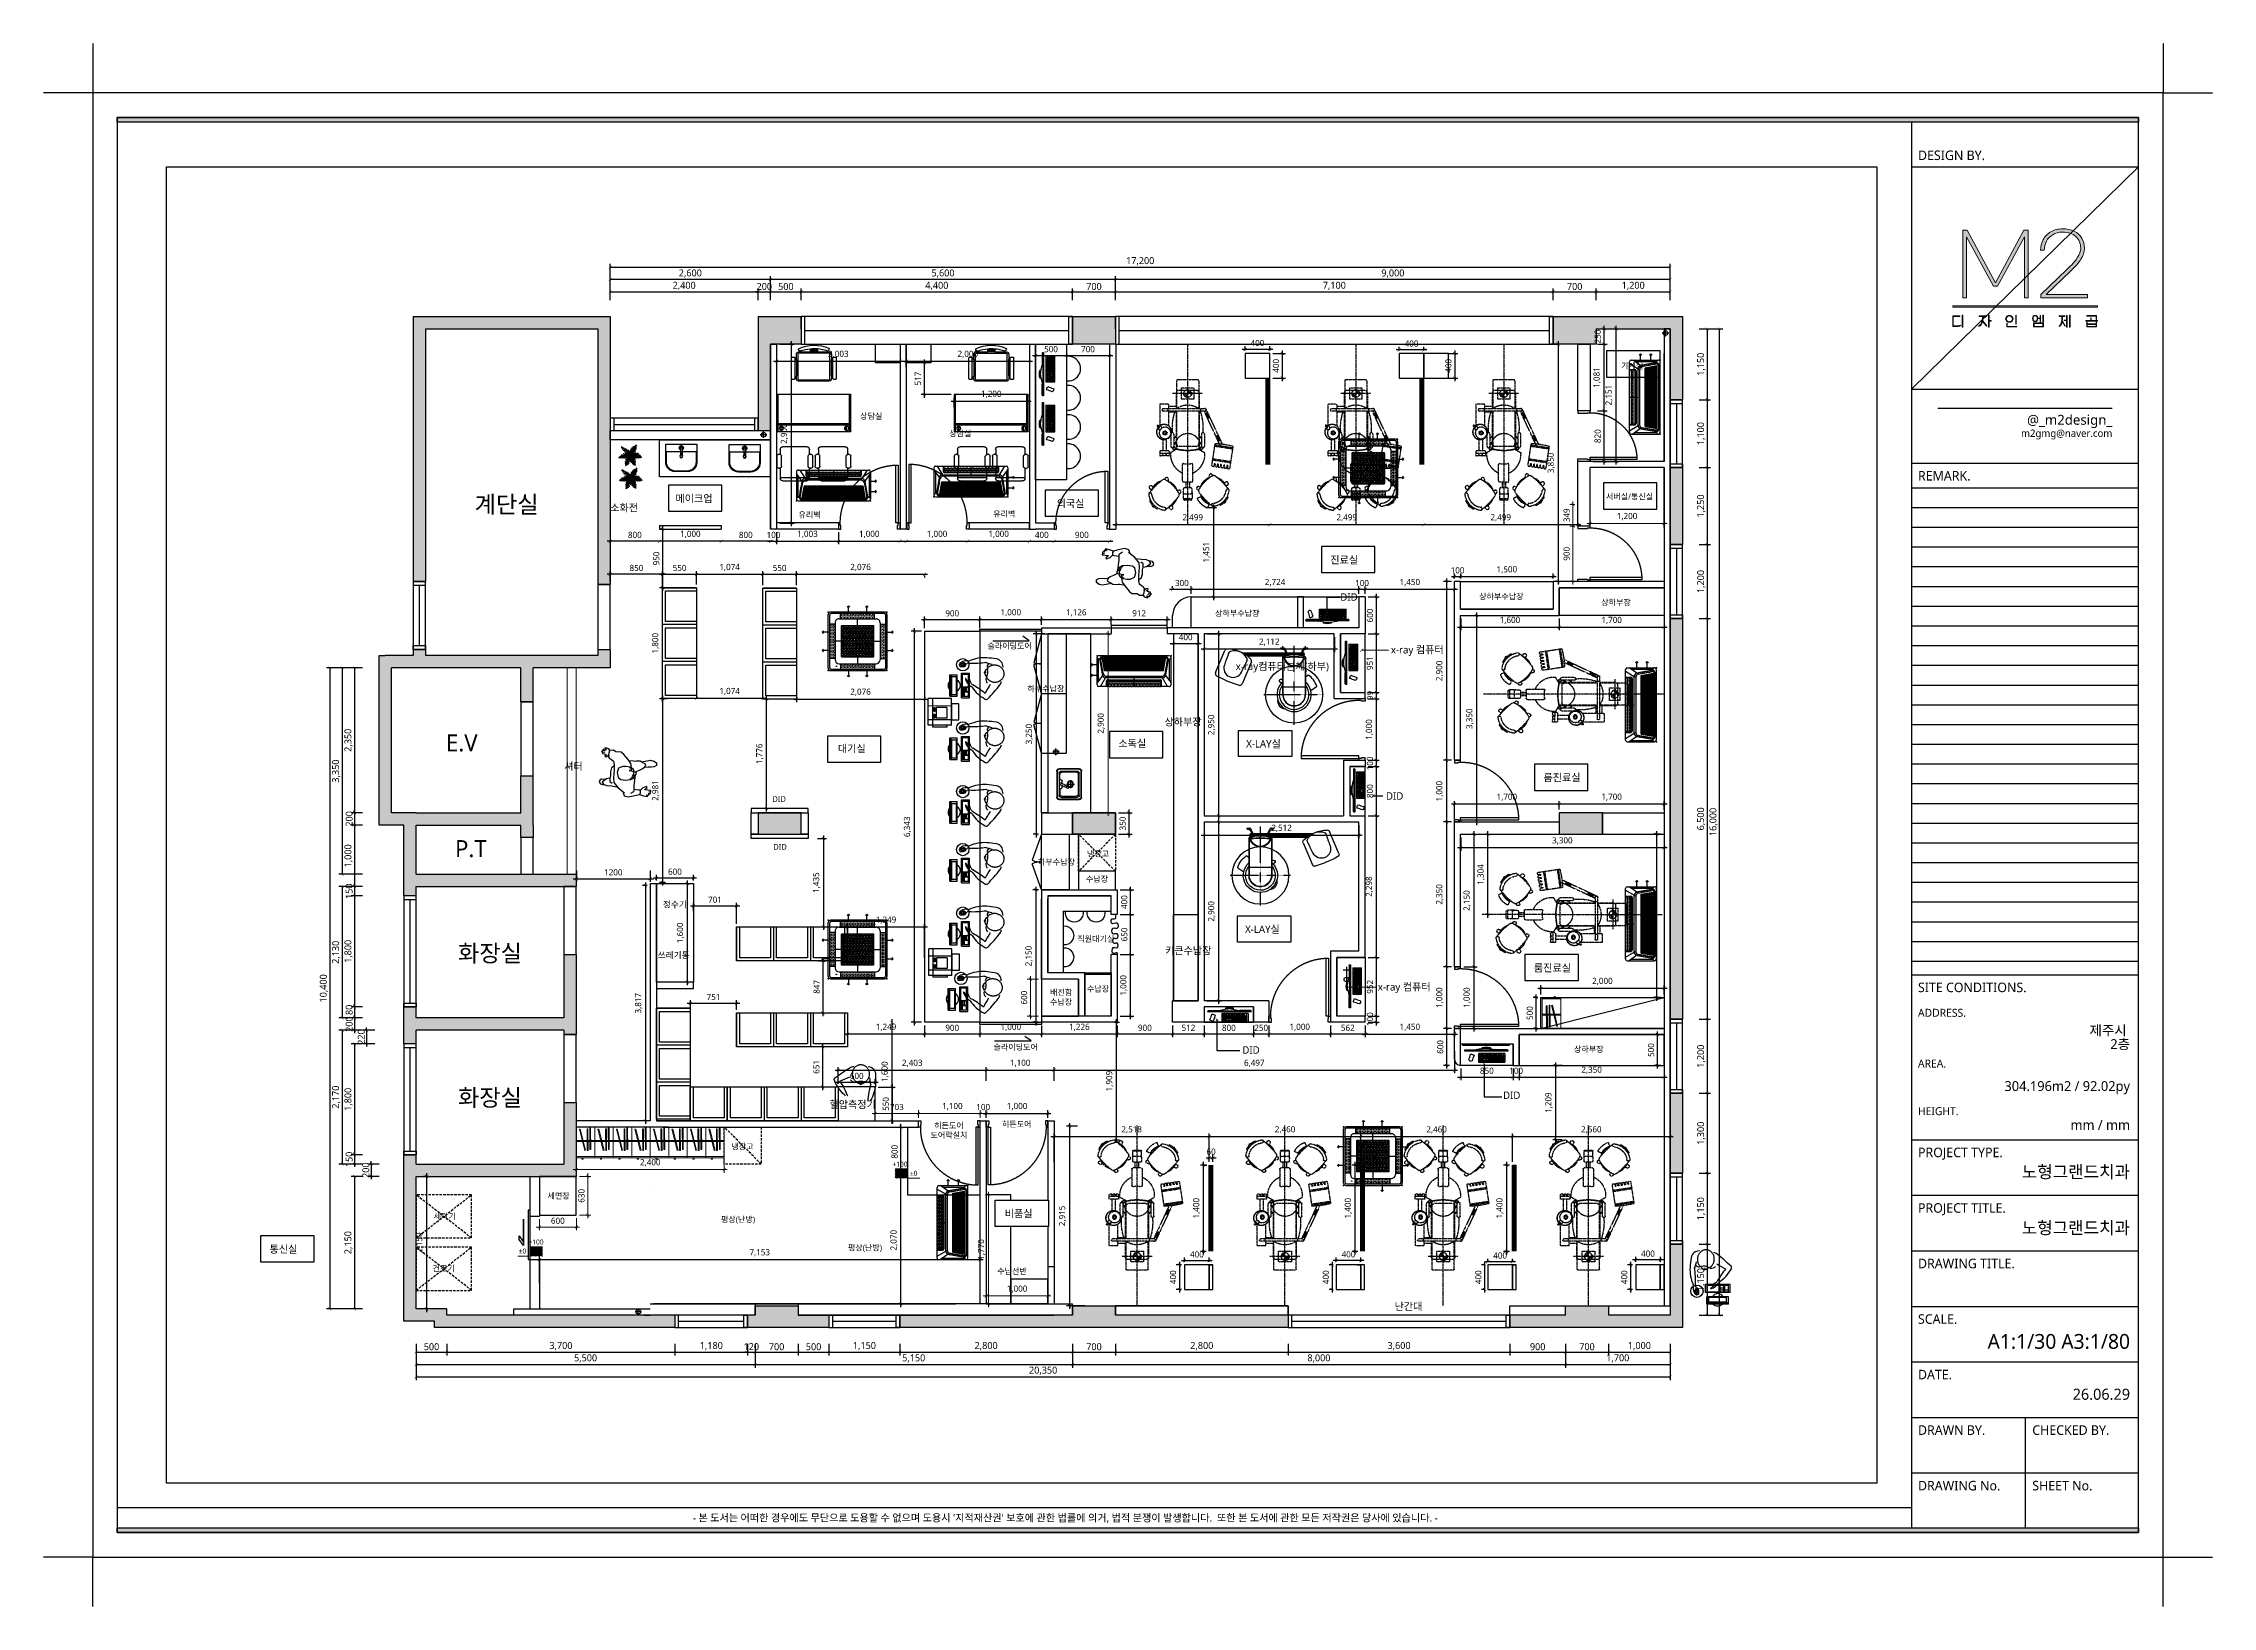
# Model space of a CAD drawing. Header units: metres. Extents: x 11578468 to 47831421, y -58341524 to -14256839.
# Drawn here: x 23771116 to 23806316, y -29040866 to -29015506 of the extents above; entities that cross this region are included whole.
import ezdxf
from ezdxf.enums import TextEntityAlignment as Align

# ---------------------------------------------------------------- set-up
doc = ezdxf.new("R2010")
doc.units = ezdxf.units.M
doc.header["$LTSCALE"] = 50
doc.header["$MEASUREMENT"] = 0
for name, pattern in [('CEN', [62, 60, -1, 0, -1]), ('CENTER2', [28.575, 19.05, -3.175, 3.175, -3.175]), ('CENTERX2', [4, 2.5, -0.5, 0.5, -0.5]), ('DH-HID2', [1.2, 0.8, -0.4])]:
    doc.linetypes.add(name, pattern=pattern)
doc.layers.get('0').update_dxf_attribs({"linetype": 'CONTINUOUS'})
doc.layers.get('DEFPOINTS').update_dxf_attribs({"linetype": 'CONTINUOUS'})
for name, color, linetype in [('0-ELC TEXT', 7, 'CONTINUOUS'), ('03-TEXT', 3, 'CONTINUOUS'), ('04_FUR', 6, 'CONTINUOUS'), ('3.기호.계단선', 30, 'CONTINUOUS'), ('_U+B808_U+C774_U+C5B4 2', 7, 'CONTINUOUS'), ('BLOCK', 1, 'CONTINUOUS'), ('CEN', 250, 'CEN'), ('CO-BATH', 6, 'CONTINUOUS'), ('CO-DOOR', 8, 'CONTINUOUS'), ('CO-FURB-DN', 9, 'CONTINUOUS'), ('CURTWALL', 4, 'CONTINUOUS'), ('DVM_INDOOR', 7, 'CONTINUOUS'), ('DVM_UNIT_BP', 7, 'CONTINUOUS'), ('DVM_UNIT_DP', 4, 'CONTINUOUS'), ('DVM_UNIT_LP', 3, 'CONTINUOUS'), ('FORM(YOURNAME)-1', 1, 'CONTINUOUS'), ('FORM(YOURNAME)-11', 1, 'CONTINUOUS'), ('FU-FURM', 251, 'DH-HID2'), ('FUR', 11, 'CONTINUOUS'), ('TEX', 7, 'CONTINUOUS'), ('TREE', 74, 'CONTINUOUS'), ('wall', 3, 'CONTINUOUS'), ('WIN', 4, 'CONTINUOUS'), ('WINDOW', 4, 'CONTINUOUS'), ('家具', 251, 'CONTINUOUS'), ('家具外线', 7, 'CONTINUOUS'), ('가구', 6, 'CONTINUOUS')]:
    doc.layers.add(name, color=color, linetype=linetype)
for name, color, linetype, lineweight in [('Arch', 8, 'CONTINUOUS', 0), ('DIM', 7, 'CONTINUOUS', 15), ('ha', 8, 'CONTINUOUS', 5), ('text', 7, 'CONTINUOUS', 0), ('wall2', 3, 'CONTINUOUS', 25)]:
    doc.layers.add(name, color=color, linetype=linetype, lineweight=lineweight)
doc.styles.add('HY 울릉도 L', font='malgun.ttf')
doc.styles.add('JT1', font='malgun.ttf')
doc.styles.add('N 맑은고딕', font='malgun.ttf')
doc.styles.add('NEW 맑은고딕', font='malgun.ttf')
doc.styles.add('YOURNAME', font='malgun.ttf')
doc.styles.add('맑은 고딕', font='malgun.ttf')
doc.dimstyles.new('JJ IN 45', dxfattribs={"dimscale": 45, "dimtxt": 2.5, "dimasz": 1, "dimexe": 1.25, "dimexo": 1.5, "dimtad": 1, "dimdec": 6, "dimlunit": 6, "dimtxsty": 'N 맑은고딕', "dimblk": 'ARCHTICK', "dimcen": 2.5, "dimclrd": 256, "dimclre": 256, "dimclrt": 256, "dimadec": 0, "dimazin": 0, "dimtfac": 1, "dimtdec": 6, "dimtix": 1, "dimtmove": 0, "dimatfit": 3, "dimldrblk": 'ARCHTICK', "dimfxl": 1, "dimarcsym": 0})
doc.dimstyles.new('사본 50', dxfattribs={"dimscale": 50, "dimtxt": 2, "dimasz": 1, "dimexe": 1, "dimexo": 1, "dimgap": 1, "dimtad": 1, "dimdec": 0, "dimrnd": 0.05, "dimdsep": 46, "dimlunit": 6, "dimtxsty": 'HY 울릉도 L', "dimblk": 'ARCHTICK', "dimcen": 2.5, "dimdle": 1, "dimclrd": 133, "dimclre": 133, "dimclrt": 30, "dimadec": 0, "dimazin": 0, "dimtfac": 1, "dimtdec": 0, "dimtix": 1, "dimtmove": 2, "dimatfit": 3, "dimldrblk": 'ARCHTICK', "dimfxl": 1, "dimlwd": -1, "dimlwe": -1, "dimarcsym": 0})
pattern_1 = [(0, (0, 0), (11.90625, 23.8125), [0, -23.8125])]

msp = doc.modelspace()

# ---------------------------------------------------------------- texts
at = {"layer": '0-ELC TEXT', "style": '맑은 고딕'}
for s, p in [('기계실', (23796897.6, -29020736.1)), ('서버실/통신실', (23796854.4, -29022857.6)), ('상하부장', (23796635.1, -29024574.3)), ('상하부장', (23796193.5, -29031823.5)), ('세탁기', (23777628.3, -29034535.4)), ('건조기', (23777611, -29035383.1))]:
    msp.add_text(s, height=93.33, dxfattribs=at).set_placement(p, align=Align.MIDDLE_CENTER)
for s, p in [('상담실', (23784548.3, -29021552.6)), ('상담실', (23785995.5, -29021835.8)), ('유리벽', (23783549.2, -29023154.7)), ('유리벽', (23786708.3, -29023139.8)), ('슬라이딩도어', (23786795.1, -29025281.1)), ('하부수납장', (23787382.7, -29025974.7)), ('DID', (23783055.2, -29027765.5)), ('DID', (23783069.1, -29028541.2)), ('하부수납장', (23787554.3, -29028787)), ('냉장고', (23788230.6, -29028651.9)), ('수납장', (23788213.8, -29029063.4)), ('직원대기실', (23788193.4, -29030034.4)), ('배전함', (23787633, -29030901.7)), ('수납장', (23788229, -29030843.9)), ('수납장', (23787628.4, -29031057.9)), ('슬라이딩도어', (23786893.3, -29031788.7)), ('도어락설치', (23785810.5, -29033216.1)), ('히든도어', (23785810.5, -29033062.8)), ('히든도어', (23786909.2, -29033039.6)), ('냉장고', (23782458.9, -29033403.6)), ('세면장', (23779474.8, -29034202.9))]:
    msp.add_text(s, height=93.33, rotation=360, dxfattribs=at).set_placement(p, align=Align.MIDDLE_CENTER)
for p in [(23794413.6, -29024526.2), (23790128.7, -29024798.7)]:
    msp.add_text('상하부수납장', height=93.33, dxfattribs=at).set_placement(p)
at = {"layer": '0-ELC TEXT', "color": 7, "style": '맑은 고딕'}
for s, p in [('평상(난방)', (23782387.7, -29034584.7)), ('평상(난방)', (23784447.2, -29035043.9)), ('수납선반', (23786834, -29035424.7))]:
    msp.add_text(s, height=93.33, rotation=360, dxfattribs=at).set_placement(p, align=Align.MIDDLE_CENTER)
at = {"layer": '03-TEXT', "color": 7, "style": '맑은 고딕'}
for s, p in [('정수기', (23781169.4, -29029425.1)), ('쓰레기통', (23781086.1, -29030248.2))]:
    msp.add_text(s, height=100, dxfattribs=at).set_placement(p, align=Align.TOP_LEFT)
at = {"layer": 'TEX', "style": 'JT1'}
for s, p in [('소화전', (23780313.7, -29023099.6)), ('메이크업', (23781372, -29022950.3)), ('의국실', (23787557.6, -29023029.8)), ('진료실', (23791997.9, -29023945.2)), ('DID', (23792161.3, -29024548.6)), ('x-ray컴퓨터본체(하부)', (23790463.2, -29025672.1)), ('x-ray 컴퓨터', (23792980.9, -29025403.6)), ('상하부장', (23789308.1, -29026573.6)), ('대기실', (23784007.5, -29027007.2)), ('소독실', (23788559.1, -29026922.9)), ('셔터', (23779567, -29027293.8)), ('DID', (23792902.1, -29027776.2)), ('룸진료실', (23795457, -29027477.1)), ('키큰수납장', (23789316.9, -29030285.1)), ('룸진료실', (23795302, -29030564.1)), ('x-ray 컴퓨터', (23792769.1, -29030872)), ('DID', (23790571.6, -29031896.9)), ('DID', (23794801.7, -29032630.9)), ('혈압측정기', (23783871.4, -29032781.1)), ('통신실', (23774784.7, -29035127)), ('난간대', (23793041.7, -29036055.7))]:
    msp.add_text(s, height=120, dxfattribs=at).set_placement(p)
at = {"layer": 'text', "style": '맑은 고딕'}
for s, p in [('+100', (23784894, -29033729)), ('±0', (23785176.2, -29033875.4)), ('±0', (23778829.2, -29035137.6)), ('+100', (23778988.8, -29034991.2))]:
    msp.add_text(s, height=80, dxfattribs=at).set_placement(p)

# ---------------------------------------------------------------- blocks, each defined once
blk = doc.blocks.new('*U356')
at = {"layer": 'WIN', "linetype": 'Continuous'}
blk.add_line((60, 100), (1120, 100), dxfattribs=at)
for points in [[(0, 0), (1180, 0), (1180, 200), (0, 200)], [(0, 0), (60, 0), (60, 200), (0, 200)], [(1180, 0), (1120, 0), (1120, 200), (1180, 200)]]:
    blk.add_lwpolyline(points, close=True, dxfattribs=at)
blk = doc.blocks.new('*U1959')
at = {"layer": 'WIN', "linetype": 'Continuous'}
blk.add_line((60, 100), (1090, 100), dxfattribs=at)
for points in [[(0, 0), (1150, 0), (1150, 200), (0, 200)], [(0, 0), (60, 0), (60, 200), (0, 200)], [(1150, 0), (1090, 0), (1090, 200), (1150, 200)]]:
    blk.add_lwpolyline(points, close=True, dxfattribs=at)
blk = doc.blocks.new('*U359')
at = {"layer": 'WIN', "linetype": 'Continuous'}
blk.add_line((60, 100), (3540, 100), dxfattribs=at)
for points in [[(0, 0), (3600, 0), (3600, 200), (0, 200)], [(0, 0), (60, 0), (60, 200), (0, 200)], [(3600, 0), (3540, 0), (3540, 200), (3600, 200)]]:
    blk.add_lwpolyline(points, close=True, dxfattribs=at)
blk = doc.blocks.new('*U357')
at = {"layer": 'WIN', "linetype": 'Continuous'}
blk.add_line((60, -25), (4340, -25), dxfattribs=at)
for points in [[(0, -250), (4400, -250), (4400, 200), (0, 200)], [(0, -250), (60, -250), (60, 200), (0, 200)], [(4400, -250), (4340, -250), (4340, 200), (4400, 200)]]:
    blk.add_lwpolyline(points, close=True, dxfattribs=at)
blk = doc.blocks.new('*U358')
at = {"layer": 'WIN', "linetype": 'Continuous'}
blk.add_line((60, -25), (7040, -25), dxfattribs=at)
for points in [[(0, -250), (7100, -250), (7100, 200), (0, 200)], [(0, -250), (60, -250), (60, 200), (0, 200)], [(7100, -250), (7040, -250), (7040, 200), (7100, 200)]]:
    blk.add_lwpolyline(points, close=True, dxfattribs=at)
blk = doc.blocks.new('*U1961')
at = {"layer": 'WIN', "linetype": 'Continuous'}
blk.add_line((60, 100), (1740, 100), dxfattribs=at)
for points in [[(0, 0), (1800, 0), (1800, 200), (0, 200)], [(0, 0), (60, 0), (60, 200), (0, 200)], [(1800, 0), (1740, 0), (1740, 200), (1800, 200)]]:
    blk.add_lwpolyline(points, close=True, dxfattribs=at)
blk = doc.blocks.new('*U1962')
at = {"layer": 'WIN', "linetype": 'Continuous'}
blk.add_line((60, 100), (1040, 100), dxfattribs=at)
for points in [[(0, 0), (1100, 0), (1100, 200), (0, 200)], [(0, 0), (60, 0), (60, 200), (0, 200)], [(1100, 0), (1040, 0), (1040, 200), (1100, 200)]]:
    blk.add_lwpolyline(points, close=True, dxfattribs=at)
blk = doc.blocks.new('*U1960')
at = {"layer": 'WIN', "linetype": 'Continuous'}
blk.add_line((60, 100), (1140, 100), dxfattribs=at)
for points in [[(0, 0), (1200, 0), (1200, 200), (0, 200)], [(0, 0), (60, 0), (60, 200), (0, 200)], [(1200, 0), (1140, 0), (1140, 200), (1200, 200)]]:
    blk.add_lwpolyline(points, close=True, dxfattribs=at)
blk = doc.blocks.new('_ArchTick')
at = {"color": 0, "linetype": 'ByBlock', "const_width": 0.15}
blk.add_lwpolyline([(-0.5, -0.5), (0.5, 0.5)], dxfattribs=at)
blk = doc.blocks.new('*D366')
at = {"layer": 'DEFPOINTS', "color": 0, "transparency": 16777216}
for p in [(23725352, -29144857), (23725852, -29144857), (23725852, -29145057)]:
    blk.add_point(p, dxfattribs=at)
at = {"layer": 'DIM', "lineweight": -2, "transparency": 16777216}
for p, q in [((23725352, -29144924), (23725352, -29145113)), ((23725352, -29145057), (23725852, -29145057)), ((23725852, -29144924), (23725852, -29145113))]:
    blk.add_line(p, q, dxfattribs=at)
at = {"layer": 'DIM', "lineweight": -2, "transparency": 16777216, "xscale": 45, "yscale": 45, "zscale": 45, "rotation": 180}
blk.add_blockref('_ArchTick', (23725352, -29145057), dxfattribs=at)
at = {"layer": 'DIM', "lineweight": -2, "transparency": 16777216, "xscale": 45, "yscale": 45, "zscale": 45}
blk.add_blockref('_ArchTick', (23725852, -29145057), dxfattribs=at)
at = {"layer": 'DIM', "transparency": 16777216, "insert": (23725602, -29144971), "char_height": 112.5, "attachment_point": 5, "style": 'N 맑은고딕'}
blk.add_mtext('500', dxfattribs=at)
blk = doc.blocks.new('*D367')
at = {"layer": 'DEFPOINTS', "color": 0, "transparency": 16777216}
for p in [(23725852, -29144857), (23729552, -29144857), (23729552, -29145057)]:
    blk.add_point(p, dxfattribs=at)
at = {"layer": 'DIM', "lineweight": -2, "transparency": 16777216}
for p, q in [((23725852, -29144924), (23725852, -29145113)), ((23725852, -29145057), (23729552, -29145057)), ((23729552, -29144924), (23729552, -29145113))]:
    blk.add_line(p, q, dxfattribs=at)
at = {"layer": 'DIM', "lineweight": -2, "transparency": 16777216, "xscale": 45, "yscale": 45, "zscale": 45, "rotation": 180}
blk.add_blockref('_ArchTick', (23725852, -29145057), dxfattribs=at)
at = {"layer": 'DIM', "lineweight": -2, "transparency": 16777216, "xscale": 45, "yscale": 45, "zscale": 45}
blk.add_blockref('_ArchTick', (23729552, -29145057), dxfattribs=at)
at = {"layer": 'DIM', "transparency": 16777216, "insert": (23727702, -29144961), "char_height": 112.5, "attachment_point": 5, "style": 'N 맑은고딕'}
blk.add_mtext('3,700', dxfattribs=at)
blk = doc.blocks.new('*D368')
at = {"layer": 'DEFPOINTS', "color": 0, "transparency": 16777216}
for p in [(23729552, -29144857), (23730732, -29144857), (23730732, -29145057)]:
    blk.add_point(p, dxfattribs=at)
at = {"layer": 'DIM', "lineweight": -2, "transparency": 16777216}
for p, q in [((23729552, -29144924), (23729552, -29145113)), ((23729552, -29145057), (23730732, -29145057)), ((23730732, -29144924), (23730732, -29145113))]:
    blk.add_line(p, q, dxfattribs=at)
at = {"layer": 'DIM', "lineweight": -2, "transparency": 16777216, "xscale": 45, "yscale": 45, "zscale": 45, "rotation": 180}
blk.add_blockref('_ArchTick', (23729552, -29145057), dxfattribs=at)
at = {"layer": 'DIM', "lineweight": -2, "transparency": 16777216, "xscale": 45, "yscale": 45, "zscale": 45}
blk.add_blockref('_ArchTick', (23730732, -29145057), dxfattribs=at)
at = {"layer": 'DIM', "transparency": 16777216, "insert": (23730142, -29144961), "char_height": 112.5, "attachment_point": 5, "style": 'N 맑은고딕'}
blk.add_mtext('1,180', dxfattribs=at)
blk = doc.blocks.new('*D369')
at = {"layer": 'DEFPOINTS', "color": 0, "transparency": 16777216}
for p in [(23730732, -29144857), (23730852, -29144857), (23730852, -29145057)]:
    blk.add_point(p, dxfattribs=at)
at = {"layer": 'DIM', "lineweight": -2, "transparency": 16777216}
for p, q in [((23730732, -29145057), (23730687, -29145057)), ((23730732, -29144924), (23730732, -29145113)), ((23730732, -29145057), (23730852, -29145057)), ((23730852, -29144924), (23730852, -29145113)), ((23730852, -29145057), (23730897, -29145057))]:
    blk.add_line(p, q, dxfattribs=at)
at = {"layer": 'DIM', "lineweight": -2, "transparency": 16777216, "xscale": 45, "yscale": 45, "zscale": 45}
blk.add_blockref('_ArchTick', (23730732, -29145057), dxfattribs=at)
at = {"layer": 'DIM', "lineweight": -2, "transparency": 16777216, "xscale": 45, "yscale": 45, "zscale": 45, "rotation": 180}
blk.add_blockref('_ArchTick', (23730852, -29145057), dxfattribs=at)
at = {"layer": 'DIM', "transparency": 16777216, "insert": (23730792, -29144970), "char_height": 112.5, "attachment_point": 5, "style": 'N 맑은고딕'}
blk.add_mtext('120', dxfattribs=at)
blk = doc.blocks.new('*D370')
at = {"layer": 'DEFPOINTS', "color": 0, "transparency": 16777216}
for p in [(23730852, -29144857), (23731552, -29144857), (23731552, -29145057)]:
    blk.add_point(p, dxfattribs=at)
at = {"layer": 'DIM', "lineweight": -2, "transparency": 16777216}
for p, q in [((23730852, -29144924), (23730852, -29145113)), ((23730852, -29145057), (23731552, -29145057)), ((23731552, -29144924), (23731552, -29145113))]:
    blk.add_line(p, q, dxfattribs=at)
at = {"layer": 'DIM', "lineweight": -2, "transparency": 16777216, "xscale": 45, "yscale": 45, "zscale": 45, "rotation": 180}
blk.add_blockref('_ArchTick', (23730852, -29145057), dxfattribs=at)
at = {"layer": 'DIM', "lineweight": -2, "transparency": 16777216, "xscale": 45, "yscale": 45, "zscale": 45}
blk.add_blockref('_ArchTick', (23731552, -29145057), dxfattribs=at)
at = {"layer": 'DIM', "transparency": 16777216, "insert": (23731202, -29144971), "char_height": 112.5, "attachment_point": 5, "style": 'N 맑은고딕'}
blk.add_mtext('700', dxfattribs=at)
blk = doc.blocks.new('*D371')
at = {"layer": 'DEFPOINTS', "color": 0, "transparency": 16777216}
for p in [(23731552, -29144857), (23732052, -29144857), (23732052, -29145057)]:
    blk.add_point(p, dxfattribs=at)
at = {"layer": 'DIM', "lineweight": -2, "transparency": 16777216}
for p, q in [((23731552, -29144924), (23731552, -29145113)), ((23731552, -29145057), (23732052, -29145057)), ((23732052, -29144924), (23732052, -29145113))]:
    blk.add_line(p, q, dxfattribs=at)
at = {"layer": 'DIM', "lineweight": -2, "transparency": 16777216, "xscale": 45, "yscale": 45, "zscale": 45, "rotation": 180}
blk.add_blockref('_ArchTick', (23731552, -29145057), dxfattribs=at)
at = {"layer": 'DIM', "lineweight": -2, "transparency": 16777216, "xscale": 45, "yscale": 45, "zscale": 45}
blk.add_blockref('_ArchTick', (23732052, -29145057), dxfattribs=at)
at = {"layer": 'DIM', "transparency": 16777216, "insert": (23731802, -29144971), "char_height": 112.5, "attachment_point": 5, "style": 'N 맑은고딕'}
blk.add_mtext('500', dxfattribs=at)
blk = doc.blocks.new('*D372')
at = {"layer": 'DEFPOINTS', "color": 0, "transparency": 16777216}
for p in [(23732052, -29144857), (23733202, -29144857), (23733202, -29145057)]:
    blk.add_point(p, dxfattribs=at)
at = {"layer": 'DIM', "lineweight": -2, "transparency": 16777216}
for p, q in [((23732052, -29144924), (23732052, -29145113)), ((23732052, -29145057), (23733202, -29145057)), ((23733202, -29144924), (23733202, -29145113))]:
    blk.add_line(p, q, dxfattribs=at)
at = {"layer": 'DIM', "lineweight": -2, "transparency": 16777216, "xscale": 45, "yscale": 45, "zscale": 45, "rotation": 180}
blk.add_blockref('_ArchTick', (23732052, -29145057), dxfattribs=at)
at = {"layer": 'DIM', "lineweight": -2, "transparency": 16777216, "xscale": 45, "yscale": 45, "zscale": 45}
blk.add_blockref('_ArchTick', (23733202, -29145057), dxfattribs=at)
at = {"layer": 'DIM', "transparency": 16777216, "insert": (23732627, -29144961), "char_height": 112.5, "attachment_point": 5, "style": 'N 맑은고딕'}
blk.add_mtext('1,150', dxfattribs=at)
blk = doc.blocks.new('*D373')
at = {"layer": 'DEFPOINTS', "color": 0, "transparency": 16777216}
for p in [(23733202, -29144857), (23736002, -29144857), (23736002, -29145057)]:
    blk.add_point(p, dxfattribs=at)
at = {"layer": 'DIM', "lineweight": -2, "transparency": 16777216}
for p, q in [((23733202, -29144924), (23733202, -29145113)), ((23733202, -29145057), (23736002, -29145057)), ((23736002, -29144924), (23736002, -29145113))]:
    blk.add_line(p, q, dxfattribs=at)
at = {"layer": 'DIM', "lineweight": -2, "transparency": 16777216, "xscale": 45, "yscale": 45, "zscale": 45, "rotation": 180}
blk.add_blockref('_ArchTick', (23733202, -29145057), dxfattribs=at)
at = {"layer": 'DIM', "lineweight": -2, "transparency": 16777216, "xscale": 45, "yscale": 45, "zscale": 45}
blk.add_blockref('_ArchTick', (23736002, -29145057), dxfattribs=at)
at = {"layer": 'DIM', "transparency": 16777216, "insert": (23734602, -29144961), "char_height": 112.5, "attachment_point": 5, "style": 'N 맑은고딕'}
blk.add_mtext('2,800', dxfattribs=at)
blk = doc.blocks.new('*D374')
at = {"layer": 'DEFPOINTS', "color": 0, "transparency": 16777216}
for p in [(23736002, -29144857), (23736702, -29144857), (23736702, -29145057)]:
    blk.add_point(p, dxfattribs=at)
at = {"layer": 'DIM', "lineweight": -2, "transparency": 16777216}
for p, q in [((23736002, -29144924), (23736002, -29145113)), ((23736002, -29145057), (23736702, -29145057)), ((23736702, -29144924), (23736702, -29145113))]:
    blk.add_line(p, q, dxfattribs=at)
at = {"layer": 'DIM', "lineweight": -2, "transparency": 16777216, "xscale": 45, "yscale": 45, "zscale": 45, "rotation": 180}
blk.add_blockref('_ArchTick', (23736002, -29145057), dxfattribs=at)
at = {"layer": 'DIM', "lineweight": -2, "transparency": 16777216, "xscale": 45, "yscale": 45, "zscale": 45}
blk.add_blockref('_ArchTick', (23736702, -29145057), dxfattribs=at)
at = {"layer": 'DIM', "transparency": 16777216, "insert": (23736352, -29144971), "char_height": 112.5, "attachment_point": 5, "style": 'N 맑은고딕'}
blk.add_mtext('700', dxfattribs=at)
blk = doc.blocks.new('*D375')
at = {"layer": 'DEFPOINTS', "color": 0, "transparency": 16777216}
for p in [(23736702, -29144857), (23739502, -29144857), (23739502, -29145057)]:
    blk.add_point(p, dxfattribs=at)
at = {"layer": 'DIM', "lineweight": -2, "transparency": 16777216}
for p, q in [((23736702, -29144924), (23736702, -29145113)), ((23736702, -29145057), (23739502, -29145057)), ((23739502, -29144924), (23739502, -29145113))]:
    blk.add_line(p, q, dxfattribs=at)
at = {"layer": 'DIM', "lineweight": -2, "transparency": 16777216, "xscale": 45, "yscale": 45, "zscale": 45, "rotation": 180}
blk.add_blockref('_ArchTick', (23736702, -29145057), dxfattribs=at)
at = {"layer": 'DIM', "lineweight": -2, "transparency": 16777216, "xscale": 45, "yscale": 45, "zscale": 45}
blk.add_blockref('_ArchTick', (23739502, -29145057), dxfattribs=at)
at = {"layer": 'DIM', "transparency": 16777216, "insert": (23738102, -29144961), "char_height": 112.5, "attachment_point": 5, "style": 'N 맑은고딕'}
blk.add_mtext('2,800', dxfattribs=at)
blk = doc.blocks.new('*D376')
at = {"layer": 'DEFPOINTS', "color": 0, "transparency": 16777216}
for p in [(23739502, -29144857), (23743102, -29144857), (23743102, -29145057)]:
    blk.add_point(p, dxfattribs=at)
at = {"layer": 'DIM', "lineweight": -2, "transparency": 16777216}
for p, q in [((23739502, -29144924), (23739502, -29145113)), ((23739502, -29145057), (23743102, -29145057)), ((23743102, -29144924), (23743102, -29145113))]:
    blk.add_line(p, q, dxfattribs=at)
at = {"layer": 'DIM', "lineweight": -2, "transparency": 16777216, "xscale": 45, "yscale": 45, "zscale": 45, "rotation": 180}
blk.add_blockref('_ArchTick', (23739502, -29145057), dxfattribs=at)
at = {"layer": 'DIM', "lineweight": -2, "transparency": 16777216, "xscale": 45, "yscale": 45, "zscale": 45}
blk.add_blockref('_ArchTick', (23743102, -29145057), dxfattribs=at)
at = {"layer": 'DIM', "transparency": 16777216, "insert": (23741302, -29144961), "char_height": 112.5, "attachment_point": 5, "style": 'N 맑은고딕'}
blk.add_mtext('3,600', dxfattribs=at)
blk = doc.blocks.new('*D377')
at = {"layer": 'DEFPOINTS', "color": 0, "transparency": 16777216}
for p in [(23743102, -29144857), (23744002, -29144857), (23744002, -29145057)]:
    blk.add_point(p, dxfattribs=at)
at = {"layer": 'DIM', "lineweight": -2, "transparency": 16777216}
for p, q in [((23743102, -29144924), (23743102, -29145113)), ((23743102, -29145057), (23744002, -29145057)), ((23744002, -29144924), (23744002, -29145113))]:
    blk.add_line(p, q, dxfattribs=at)
at = {"layer": 'DIM', "lineweight": -2, "transparency": 16777216, "xscale": 45, "yscale": 45, "zscale": 45, "rotation": 180}
blk.add_blockref('_ArchTick', (23743102, -29145057), dxfattribs=at)
at = {"layer": 'DIM', "lineweight": -2, "transparency": 16777216, "xscale": 45, "yscale": 45, "zscale": 45}
blk.add_blockref('_ArchTick', (23744002, -29145057), dxfattribs=at)
at = {"layer": 'DIM', "transparency": 16777216, "insert": (23743552, -29144971), "char_height": 112.5, "attachment_point": 5, "style": 'N 맑은고딕'}
blk.add_mtext('900', dxfattribs=at)
blk = doc.blocks.new('*D378')
at = {"layer": 'DEFPOINTS', "color": 0, "transparency": 16777216}
for p in [(23744002, -29144857), (23744702, -29144857), (23744702, -29145057)]:
    blk.add_point(p, dxfattribs=at)
at = {"layer": 'DIM', "lineweight": -2, "transparency": 16777216}
for p, q in [((23744002, -29144924), (23744002, -29145113)), ((23744002, -29145057), (23744702, -29145057)), ((23744702, -29144924), (23744702, -29145113))]:
    blk.add_line(p, q, dxfattribs=at)
at = {"layer": 'DIM', "lineweight": -2, "transparency": 16777216, "xscale": 45, "yscale": 45, "zscale": 45, "rotation": 180}
blk.add_blockref('_ArchTick', (23744002, -29145057), dxfattribs=at)
at = {"layer": 'DIM', "lineweight": -2, "transparency": 16777216, "xscale": 45, "yscale": 45, "zscale": 45}
blk.add_blockref('_ArchTick', (23744702, -29145057), dxfattribs=at)
at = {"layer": 'DIM', "transparency": 16777216, "insert": (23744352, -29144971), "char_height": 112.5, "attachment_point": 5, "style": 'N 맑은고딕'}
blk.add_mtext('700', dxfattribs=at)
blk = doc.blocks.new('*D379')
at = {"layer": 'DEFPOINTS', "color": 0, "transparency": 16777216}
for p in [(23744702, -29144857), (23745702, -29144857), (23745702, -29145057)]:
    blk.add_point(p, dxfattribs=at)
at = {"layer": 'DIM', "lineweight": -2, "transparency": 16777216}
for p, q in [((23744702, -29144924), (23744702, -29145113)), ((23744702, -29145057), (23745702, -29145057)), ((23745702, -29144924), (23745702, -29145113))]:
    blk.add_line(p, q, dxfattribs=at)
at = {"layer": 'DIM', "lineweight": -2, "transparency": 16777216, "xscale": 45, "yscale": 45, "zscale": 45, "rotation": 180}
blk.add_blockref('_ArchTick', (23744702, -29145057), dxfattribs=at)
at = {"layer": 'DIM', "lineweight": -2, "transparency": 16777216, "xscale": 45, "yscale": 45, "zscale": 45}
blk.add_blockref('_ArchTick', (23745702, -29145057), dxfattribs=at)
at = {"layer": 'DIM', "transparency": 16777216, "insert": (23745202, -29144961), "char_height": 112.5, "attachment_point": 5, "style": 'N 맑은고딕'}
blk.add_mtext('1,000', dxfattribs=at)
blk = doc.blocks.new('*D380')
at = {"layer": 'DEFPOINTS', "color": 0, "transparency": 16777216}
for p in [(23725352, -29144857), (23730852, -29144857), (23730852, -29145257)]:
    blk.add_point(p, dxfattribs=at)
at = {"layer": 'DIM', "lineweight": -2, "transparency": 16777216}
for p, q in [((23725352, -29144924), (23725352, -29145313)), ((23730852, -29144924), (23730852, -29145313)), ((23725352, -29145257), (23730852, -29145257))]:
    blk.add_line(p, q, dxfattribs=at)
at = {"layer": 'DIM', "lineweight": -2, "transparency": 16777216, "xscale": 45, "yscale": 45, "zscale": 45, "rotation": 180}
blk.add_blockref('_ArchTick', (23725352, -29145257), dxfattribs=at)
at = {"layer": 'DIM', "lineweight": -2, "transparency": 16777216, "xscale": 45, "yscale": 45, "zscale": 45}
blk.add_blockref('_ArchTick', (23730852, -29145257), dxfattribs=at)
at = {"layer": 'DIM', "transparency": 16777216, "insert": (23728102, -29145161), "char_height": 112.5, "attachment_point": 5, "style": 'N 맑은고딕'}
blk.add_mtext('5,500', dxfattribs=at)
blk = doc.blocks.new('*D381')
at = {"layer": 'DEFPOINTS', "color": 0, "transparency": 16777216}
for p in [(23730852, -29144857), (23736002, -29144857), (23736002, -29145257)]:
    blk.add_point(p, dxfattribs=at)
at = {"layer": 'DIM', "lineweight": -2, "transparency": 16777216}
for p, q in [((23730852, -29144924), (23730852, -29145313)), ((23736002, -29144924), (23736002, -29145313)), ((23730852, -29145257), (23736002, -29145257))]:
    blk.add_line(p, q, dxfattribs=at)
at = {"layer": 'DIM', "lineweight": -2, "transparency": 16777216, "xscale": 45, "yscale": 45, "zscale": 45, "rotation": 180}
blk.add_blockref('_ArchTick', (23730852, -29145257), dxfattribs=at)
at = {"layer": 'DIM', "lineweight": -2, "transparency": 16777216, "xscale": 45, "yscale": 45, "zscale": 45}
blk.add_blockref('_ArchTick', (23736002, -29145257), dxfattribs=at)
at = {"layer": 'DIM', "transparency": 16777216, "insert": (23733427, -29145161), "char_height": 112.5, "attachment_point": 5, "style": 'N 맑은고딕'}
blk.add_mtext('5,150', dxfattribs=at)
blk = doc.blocks.new('*D382')
at = {"layer": 'DEFPOINTS', "color": 0, "transparency": 16777216}
for p in [(23736002, -29144857), (23744002, -29144857), (23744002, -29145257)]:
    blk.add_point(p, dxfattribs=at)
at = {"layer": 'DIM', "lineweight": -2, "transparency": 16777216}
for p, q in [((23736002, -29144924), (23736002, -29145313)), ((23744002, -29144924), (23744002, -29145313)), ((23736002, -29145257), (23744002, -29145257))]:
    blk.add_line(p, q, dxfattribs=at)
at = {"layer": 'DIM', "lineweight": -2, "transparency": 16777216, "xscale": 45, "yscale": 45, "zscale": 45, "rotation": 180}
blk.add_blockref('_ArchTick', (23736002, -29145257), dxfattribs=at)
at = {"layer": 'DIM', "lineweight": -2, "transparency": 16777216, "xscale": 45, "yscale": 45, "zscale": 45}
blk.add_blockref('_ArchTick', (23744002, -29145257), dxfattribs=at)
at = {"layer": 'DIM', "transparency": 16777216, "insert": (23740002, -29145161), "char_height": 112.5, "attachment_point": 5, "style": 'N 맑은고딕'}
blk.add_mtext('8,000', dxfattribs=at)
blk = doc.blocks.new('*D383')
at = {"layer": 'DEFPOINTS', "color": 0, "transparency": 16777216}
for p in [(23744002, -29144857), (23745702, -29144857), (23745702, -29145257)]:
    blk.add_point(p, dxfattribs=at)
at = {"layer": 'DIM', "lineweight": -2, "transparency": 16777216}
for p, q in [((23744002, -29144924), (23744002, -29145313)), ((23745702, -29144924), (23745702, -29145313)), ((23744002, -29145257), (23745702, -29145257))]:
    blk.add_line(p, q, dxfattribs=at)
at = {"layer": 'DIM', "lineweight": -2, "transparency": 16777216, "xscale": 45, "yscale": 45, "zscale": 45, "rotation": 180}
blk.add_blockref('_ArchTick', (23744002, -29145257), dxfattribs=at)
at = {"layer": 'DIM', "lineweight": -2, "transparency": 16777216, "xscale": 45, "yscale": 45, "zscale": 45}
blk.add_blockref('_ArchTick', (23745702, -29145257), dxfattribs=at)
at = {"layer": 'DIM', "transparency": 16777216, "insert": (23744852, -29145161), "char_height": 112.5, "attachment_point": 5, "style": 'N 맑은고딕'}
blk.add_mtext('1,700', dxfattribs=at)
blk = doc.blocks.new('*D384')
at = {"layer": 'DEFPOINTS', "color": 0, "transparency": 16777216}
for p in [(23725352, -29144857), (23745702, -29144857), (23745702, -29145457)]:
    blk.add_point(p, dxfattribs=at)
at = {"layer": 'DIM', "lineweight": -2, "transparency": 16777216}
for p, q in [((23725352, -29144924), (23725352, -29145513)), ((23745702, -29144924), (23745702, -29145513)), ((23725352, -29145457), (23745702, -29145457))]:
    blk.add_line(p, q, dxfattribs=at)
at = {"layer": 'DIM', "lineweight": -2, "transparency": 16777216, "xscale": 45, "yscale": 45, "zscale": 45, "rotation": 180}
blk.add_blockref('_ArchTick', (23725352, -29145457), dxfattribs=at)
at = {"layer": 'DIM', "lineweight": -2, "transparency": 16777216, "xscale": 45, "yscale": 45, "zscale": 45}
blk.add_blockref('_ArchTick', (23745702, -29145457), dxfattribs=at)
at = {"layer": 'DIM', "transparency": 16777216, "insert": (23735527, -29145361), "char_height": 112.5, "attachment_point": 5, "style": 'N 맑은고딕'}
blk.add_mtext('20,350', dxfattribs=at)
blk = doc.blocks.new('*D385')
at = {"layer": 'DEFPOINTS', "color": 0, "transparency": 16777216}
for p in [(23746102, -29128457), (23746102, -29129607), (23746302, -29129607)]:
    blk.add_point(p, dxfattribs=at)
at = {"layer": 'DIM', "lineweight": -2, "transparency": 16777216}
for p, q in [((23746170, -29128457), (23746358, -29128457)), ((23746302, -29128457), (23746302, -29129607)), ((23746170, -29129607), (23746358, -29129607))]:
    blk.add_line(p, q, dxfattribs=at)
at = {"layer": 'DIM', "lineweight": -2, "transparency": 16777216, "xscale": 45, "yscale": 45, "zscale": 45}
for p, rotation in [((23746302, -29128457), 90), ((23746302, -29129607), 270)]:
    blk.add_blockref('_ArchTick', p, dxfattribs=dict(at, rotation=rotation))
at = {"layer": 'DIM', "transparency": 16777216, "insert": (23746206, -29129032), "char_height": 112.5, "attachment_point": 5, "rotation": 90, "style": 'N 맑은고딕'}
blk.add_mtext('1,150', dxfattribs=at)
blk = doc.blocks.new('*D386')
at = {"layer": 'DEFPOINTS', "color": 0, "transparency": 16777216}
for p in [(23746102, -29129607), (23746102, -29130707), (23746302, -29130707)]:
    blk.add_point(p, dxfattribs=at)
at = {"layer": 'DIM', "lineweight": -2, "transparency": 16777216}
for p, q in [((23746170, -29129607), (23746358, -29129607)), ((23746302, -29129607), (23746302, -29130707)), ((23746170, -29130707), (23746358, -29130707))]:
    blk.add_line(p, q, dxfattribs=at)
at = {"layer": 'DIM', "lineweight": -2, "transparency": 16777216, "xscale": 45, "yscale": 45, "zscale": 45}
for p, rotation in [((23746302, -29129607), 90), ((23746302, -29130707), 270)]:
    blk.add_blockref('_ArchTick', p, dxfattribs=dict(at, rotation=rotation))
at = {"layer": 'DIM', "transparency": 16777216, "insert": (23746206, -29130157), "char_height": 112.5, "attachment_point": 5, "rotation": 90, "style": 'N 맑은고딕'}
blk.add_mtext('1,100', dxfattribs=at)
blk = doc.blocks.new('*D387')
at = {"layer": 'DEFPOINTS', "color": 0, "transparency": 16777216}
for p in [(23746102, -29130707), (23746102, -29131957), (23746302, -29131957)]:
    blk.add_point(p, dxfattribs=at)
at = {"layer": 'DIM', "lineweight": -2, "transparency": 16777216}
for p, q in [((23746170, -29130707), (23746358, -29130707)), ((23746302, -29130707), (23746302, -29131957)), ((23746170, -29131957), (23746358, -29131957))]:
    blk.add_line(p, q, dxfattribs=at)
at = {"layer": 'DIM', "lineweight": -2, "transparency": 16777216, "xscale": 45, "yscale": 45, "zscale": 45}
for p, rotation in [((23746302, -29130707), 90), ((23746302, -29131957), 270)]:
    blk.add_blockref('_ArchTick', p, dxfattribs=dict(at, rotation=rotation))
at = {"layer": 'DIM', "transparency": 16777216, "insert": (23746206, -29131332), "char_height": 112.5, "attachment_point": 5, "rotation": 90, "style": 'N 맑은고딕'}
blk.add_mtext('1,250', dxfattribs=at)
blk = doc.blocks.new('*D388')
at = {"layer": 'DEFPOINTS', "color": 0, "transparency": 16777216}
for p in [(23746102, -29131957), (23746102, -29133157), (23746302, -29133157)]:
    blk.add_point(p, dxfattribs=at)
at = {"layer": 'DIM', "lineweight": -2, "transparency": 16777216}
for p, q in [((23746170, -29131957), (23746358, -29131957)), ((23746302, -29131957), (23746302, -29133157)), ((23746170, -29133157), (23746358, -29133157))]:
    blk.add_line(p, q, dxfattribs=at)
at = {"layer": 'DIM', "lineweight": -2, "transparency": 16777216, "xscale": 45, "yscale": 45, "zscale": 45}
for p, rotation in [((23746302, -29131957), 90), ((23746302, -29133157), 270)]:
    blk.add_blockref('_ArchTick', p, dxfattribs=dict(at, rotation=rotation))
at = {"layer": 'DIM', "transparency": 16777216, "insert": (23746206, -29132557), "char_height": 112.5, "attachment_point": 5, "rotation": 90, "style": 'N 맑은고딕'}
blk.add_mtext('1,200', dxfattribs=at)
blk = doc.blocks.new('*D389')
at = {"layer": 'DEFPOINTS', "color": 0, "transparency": 16777216}
for p in [(23746102, -29133157), (23746102, -29139657), (23746302, -29139657)]:
    blk.add_point(p, dxfattribs=at)
at = {"layer": 'DIM', "lineweight": -2, "transparency": 16777216}
for p, q in [((23746170, -29133157), (23746358, -29133157)), ((23746302, -29133157), (23746302, -29139657)), ((23746170, -29139657), (23746358, -29139657))]:
    blk.add_line(p, q, dxfattribs=at)
at = {"layer": 'DIM', "lineweight": -2, "transparency": 16777216, "xscale": 45, "yscale": 45, "zscale": 45}
for p, rotation in [((23746302, -29133157), 90), ((23746302, -29139657), 270)]:
    blk.add_blockref('_ArchTick', p, dxfattribs=dict(at, rotation=rotation))
at = {"layer": 'DIM', "transparency": 16777216, "insert": (23746206, -29136407), "char_height": 112.5, "attachment_point": 5, "rotation": 90, "style": 'N 맑은고딕'}
blk.add_mtext('6,500', dxfattribs=at)
blk = doc.blocks.new('*D390')
at = {"layer": 'DEFPOINTS', "color": 0, "transparency": 16777216}
for p in [(23746102, -29139657), (23746102, -29140857), (23746302, -29140857)]:
    blk.add_point(p, dxfattribs=at)
at = {"layer": 'DIM', "lineweight": -2, "transparency": 16777216}
for p, q in [((23746170, -29139657), (23746358, -29139657)), ((23746302, -29139657), (23746302, -29140857)), ((23746170, -29140857), (23746358, -29140857))]:
    blk.add_line(p, q, dxfattribs=at)
at = {"layer": 'DIM', "lineweight": -2, "transparency": 16777216, "xscale": 45, "yscale": 45, "zscale": 45}
for p, rotation in [((23746302, -29139657), 90), ((23746302, -29140857), 270)]:
    blk.add_blockref('_ArchTick', p, dxfattribs=dict(at, rotation=rotation))
at = {"layer": 'DIM', "transparency": 16777216, "insert": (23746206, -29140257), "char_height": 112.5, "attachment_point": 5, "rotation": 90, "style": 'N 맑은고딕'}
blk.add_mtext('1,200', dxfattribs=at)
blk = doc.blocks.new('*D391')
at = {"layer": 'DEFPOINTS', "color": 0, "transparency": 16777216}
for p in [(23746102, -29140857), (23746102, -29142157), (23746302, -29142157)]:
    blk.add_point(p, dxfattribs=at)
at = {"layer": 'DIM', "lineweight": -2, "transparency": 16777216}
for p, q in [((23746170, -29140857), (23746358, -29140857)), ((23746302, -29140857), (23746302, -29142157)), ((23746170, -29142157), (23746358, -29142157))]:
    blk.add_line(p, q, dxfattribs=at)
at = {"layer": 'DIM', "lineweight": -2, "transparency": 16777216, "xscale": 45, "yscale": 45, "zscale": 45}
for p, rotation in [((23746302, -29140857), 90), ((23746302, -29142157), 270)]:
    blk.add_blockref('_ArchTick', p, dxfattribs=dict(at, rotation=rotation))
at = {"layer": 'DIM', "transparency": 16777216, "insert": (23746206, -29141507), "char_height": 112.5, "attachment_point": 5, "rotation": 90, "style": 'N 맑은고딕'}
blk.add_mtext('1,300', dxfattribs=at)
blk = doc.blocks.new('*D392')
at = {"layer": 'DEFPOINTS', "color": 0, "transparency": 16777216}
for p in [(23746102, -29142157), (23746102, -29143307), (23746302, -29143307)]:
    blk.add_point(p, dxfattribs=at)
at = {"layer": 'DIM', "lineweight": -2, "transparency": 16777216}
for p, q in [((23746170, -29142157), (23746358, -29142157)), ((23746302, -29142157), (23746302, -29143307)), ((23746170, -29143307), (23746358, -29143307))]:
    blk.add_line(p, q, dxfattribs=at)
at = {"layer": 'DIM', "lineweight": -2, "transparency": 16777216, "xscale": 45, "yscale": 45, "zscale": 45}
for p, rotation in [((23746302, -29142157), 90), ((23746302, -29143307), 270)]:
    blk.add_blockref('_ArchTick', p, dxfattribs=dict(at, rotation=rotation))
at = {"layer": 'DIM', "transparency": 16777216, "insert": (23746206, -29142732), "char_height": 112.5, "attachment_point": 5, "rotation": 90, "style": 'N 맑은고딕'}
blk.add_mtext('1,150', dxfattribs=at)
blk = doc.blocks.new('*D393')
at = {"layer": 'DEFPOINTS', "color": 0, "transparency": 16777216}
for p in [(23746102, -29143307), (23746102, -29144457), (23746302, -29144457)]:
    blk.add_point(p, dxfattribs=at)
at = {"layer": 'DIM', "lineweight": -2, "transparency": 16777216}
for p, q in [((23746170, -29143307), (23746358, -29143307)), ((23746302, -29143307), (23746302, -29144457)), ((23746170, -29144457), (23746358, -29144457))]:
    blk.add_line(p, q, dxfattribs=at)
at = {"layer": 'DIM', "lineweight": -2, "transparency": 16777216, "xscale": 45, "yscale": 45, "zscale": 45}
for p, rotation in [((23746302, -29143307), 90), ((23746302, -29144457), 270)]:
    blk.add_blockref('_ArchTick', p, dxfattribs=dict(at, rotation=rotation))
at = {"layer": 'DIM', "transparency": 16777216, "insert": (23746206, -29143882), "char_height": 112.5, "attachment_point": 5, "rotation": 90, "style": 'N 맑은고딕'}
blk.add_mtext('1,150', dxfattribs=at)
blk = doc.blocks.new('*D394')
at = {"layer": 'DEFPOINTS', "color": 0, "transparency": 16777216}
for p in [(23746102, -29128457), (23746502, -29128457), (23746102, -29144457)]:
    blk.add_point(p, dxfattribs=at)
at = {"layer": 'DIM', "lineweight": -2, "transparency": 16777216}
for p, q in [((23746170, -29128457), (23746558, -29128457)), ((23746502, -29144457), (23746502, -29128457)), ((23746170, -29144457), (23746558, -29144457))]:
    blk.add_line(p, q, dxfattribs=at)
at = {"layer": 'DIM', "lineweight": -2, "transparency": 16777216, "xscale": 45, "yscale": 45, "zscale": 45}
for p, rotation in [((23746502, -29128457), 90), ((23746502, -29144457), 270)]:
    blk.add_blockref('_ArchTick', p, dxfattribs=dict(at, rotation=rotation))
at = {"layer": 'DIM', "transparency": 16777216, "insert": (23746406, -29136457), "char_height": 112.5, "attachment_point": 5, "rotation": 90, "style": 'N 맑은고딕'}
blk.add_mtext('16,000', dxfattribs=at)
blk = doc.blocks.new('*D395')
at = {"layer": 'DEFPOINTS', "color": 0, "transparency": 16777216}
for p in [(23730902, -29127857), (23728502, -29128057), (23730902, -29128057)]:
    blk.add_point(p, dxfattribs=at)
at = {"layer": 'DIM', "lineweight": -2, "transparency": 16777216}
for p, q in [((23728502, -29127990), (23728502, -29127801)), ((23728502, -29127857), (23730902, -29127857)), ((23730902, -29127990), (23730902, -29127801))]:
    blk.add_line(p, q, dxfattribs=at)
at = {"layer": 'DIM', "lineweight": -2, "transparency": 16777216, "xscale": 45, "yscale": 45, "zscale": 45, "rotation": 180}
blk.add_blockref('_ArchTick', (23728502, -29127857), dxfattribs=at)
at = {"layer": 'DIM', "lineweight": -2, "transparency": 16777216, "xscale": 45, "yscale": 45, "zscale": 45}
blk.add_blockref('_ArchTick', (23730902, -29127857), dxfattribs=at)
at = {"layer": 'DIM', "transparency": 16777216, "insert": (23729702, -29127761), "char_height": 112.5, "attachment_point": 5, "style": 'N 맑은고딕'}
blk.add_mtext('2,400', dxfattribs=at)
blk = doc.blocks.new('*D396')
at = {"layer": 'DEFPOINTS', "color": 0, "transparency": 16777216}
for p in [(23731102, -29127857), (23730902, -29128057), (23731102, -29128027)]:
    blk.add_point(p, dxfattribs=at)
at = {"layer": 'DIM', "lineweight": -2, "transparency": 16777216}
for p, q in [((23730902, -29127857), (23730857, -29127857)), ((23730902, -29127990), (23730902, -29127801)), ((23730902, -29127857), (23731102, -29127857)), ((23731102, -29127960), (23731102, -29127801)), ((23731102, -29127857), (23731147, -29127857))]:
    blk.add_line(p, q, dxfattribs=at)
at = {"layer": 'DIM', "lineweight": -2, "transparency": 16777216, "xscale": 45, "yscale": 45, "zscale": 45}
blk.add_blockref('_ArchTick', (23730902, -29127857), dxfattribs=at)
at = {"layer": 'DIM', "lineweight": -2, "transparency": 16777216, "xscale": 45, "yscale": 45, "zscale": 45, "rotation": 180}
blk.add_blockref('_ArchTick', (23731102, -29127857), dxfattribs=at)
at = {"layer": 'DIM', "transparency": 16777216, "insert": (23731002, -29127771), "char_height": 112.5, "attachment_point": 5, "style": 'N 맑은고딕'}
blk.add_mtext('200', dxfattribs=at)
blk = doc.blocks.new('*D397')
at = {"layer": 'DEFPOINTS', "color": 0, "transparency": 16777216}
for p in [(23731602, -29127857), (23731102, -29128027), (23731602, -29128057)]:
    blk.add_point(p, dxfattribs=at)
at = {"layer": 'DIM', "lineweight": -2, "transparency": 16777216}
for p, q in [((23731102, -29127960), (23731102, -29127801)), ((23731102, -29127857), (23731602, -29127857)), ((23731602, -29127990), (23731602, -29127801))]:
    blk.add_line(p, q, dxfattribs=at)
at = {"layer": 'DIM', "lineweight": -2, "transparency": 16777216, "xscale": 45, "yscale": 45, "zscale": 45, "rotation": 180}
blk.add_blockref('_ArchTick', (23731102, -29127857), dxfattribs=at)
at = {"layer": 'DIM', "lineweight": -2, "transparency": 16777216, "xscale": 45, "yscale": 45, "zscale": 45}
blk.add_blockref('_ArchTick', (23731602, -29127857), dxfattribs=at)
at = {"layer": 'DIM', "transparency": 16777216, "insert": (23731352, -29127771), "char_height": 112.5, "attachment_point": 5, "style": 'N 맑은고딕'}
blk.add_mtext('500', dxfattribs=at)
blk = doc.blocks.new('*D398')
at = {"layer": 'DEFPOINTS', "color": 0, "transparency": 16777216}
for p in [(23736002, -29127857), (23731602, -29128057), (23736002, -29128057)]:
    blk.add_point(p, dxfattribs=at)
at = {"layer": 'DIM', "lineweight": -2, "transparency": 16777216}
for p, q in [((23731602, -29127990), (23731602, -29127801)), ((23731602, -29127857), (23736002, -29127857)), ((23736002, -29127990), (23736002, -29127801))]:
    blk.add_line(p, q, dxfattribs=at)
at = {"layer": 'DIM', "lineweight": -2, "transparency": 16777216, "xscale": 45, "yscale": 45, "zscale": 45, "rotation": 180}
blk.add_blockref('_ArchTick', (23731602, -29127857), dxfattribs=at)
at = {"layer": 'DIM', "lineweight": -2, "transparency": 16777216, "xscale": 45, "yscale": 45, "zscale": 45}
blk.add_blockref('_ArchTick', (23736002, -29127857), dxfattribs=at)
at = {"layer": 'DIM', "transparency": 16777216, "insert": (23733802, -29127761), "char_height": 112.5, "attachment_point": 5, "style": 'N 맑은고딕'}
blk.add_mtext('4,400', dxfattribs=at)
blk = doc.blocks.new('*D399')
at = {"layer": 'DEFPOINTS', "color": 0, "transparency": 16777216}
for p in [(23736702, -29127857), (23736002, -29128057), (23736702, -29128057)]:
    blk.add_point(p, dxfattribs=at)
at = {"layer": 'DIM', "lineweight": -2, "transparency": 16777216}
for p, q in [((23736002, -29127990), (23736002, -29127801)), ((23736002, -29127857), (23736702, -29127857)), ((23736702, -29127990), (23736702, -29127801))]:
    blk.add_line(p, q, dxfattribs=at)
at = {"layer": 'DIM', "lineweight": -2, "transparency": 16777216, "xscale": 45, "yscale": 45, "zscale": 45, "rotation": 180}
blk.add_blockref('_ArchTick', (23736002, -29127857), dxfattribs=at)
at = {"layer": 'DIM', "lineweight": -2, "transparency": 16777216, "xscale": 45, "yscale": 45, "zscale": 45}
blk.add_blockref('_ArchTick', (23736702, -29127857), dxfattribs=at)
at = {"layer": 'DIM', "transparency": 16777216, "insert": (23736352, -29127771), "char_height": 112.5, "attachment_point": 5, "style": 'N 맑은고딕'}
blk.add_mtext('700', dxfattribs=at)
blk = doc.blocks.new('*D400')
at = {"layer": 'DEFPOINTS', "color": 0, "transparency": 16777216}
for p in [(23743802, -29127857), (23736702, -29128057), (23743802, -29128057)]:
    blk.add_point(p, dxfattribs=at)
at = {"layer": 'DIM', "lineweight": -2, "transparency": 16777216}
for p, q in [((23736702, -29127990), (23736702, -29127801)), ((23736702, -29127857), (23743802, -29127857)), ((23743802, -29127990), (23743802, -29127801))]:
    blk.add_line(p, q, dxfattribs=at)
at = {"layer": 'DIM', "lineweight": -2, "transparency": 16777216, "xscale": 45, "yscale": 45, "zscale": 45, "rotation": 180}
blk.add_blockref('_ArchTick', (23736702, -29127857), dxfattribs=at)
at = {"layer": 'DIM', "lineweight": -2, "transparency": 16777216, "xscale": 45, "yscale": 45, "zscale": 45}
blk.add_blockref('_ArchTick', (23743802, -29127857), dxfattribs=at)
at = {"layer": 'DIM', "transparency": 16777216, "insert": (23740252, -29127761), "char_height": 112.5, "attachment_point": 5, "style": 'N 맑은고딕'}
blk.add_mtext('7,100', dxfattribs=at)
blk = doc.blocks.new('*D401')
at = {"layer": 'DEFPOINTS', "color": 0, "transparency": 16777216}
for p in [(23744502, -29127857), (23743802, -29128057), (23744502, -29128057)]:
    blk.add_point(p, dxfattribs=at)
at = {"layer": 'DIM', "lineweight": -2, "transparency": 16777216}
for p, q in [((23743802, -29127990), (23743802, -29127801)), ((23743802, -29127857), (23744502, -29127857)), ((23744502, -29127990), (23744502, -29127801))]:
    blk.add_line(p, q, dxfattribs=at)
at = {"layer": 'DIM', "lineweight": -2, "transparency": 16777216, "xscale": 45, "yscale": 45, "zscale": 45, "rotation": 180}
blk.add_blockref('_ArchTick', (23743802, -29127857), dxfattribs=at)
at = {"layer": 'DIM', "lineweight": -2, "transparency": 16777216, "xscale": 45, "yscale": 45, "zscale": 45}
blk.add_blockref('_ArchTick', (23744502, -29127857), dxfattribs=at)
at = {"layer": 'DIM', "transparency": 16777216, "insert": (23744152, -29127771), "char_height": 112.5, "attachment_point": 5, "style": 'N 맑은고딕'}
blk.add_mtext('700', dxfattribs=at)
blk = doc.blocks.new('*D402')
at = {"layer": 'DEFPOINTS', "color": 0, "transparency": 16777216}
for p in [(23745702, -29127857), (23744502, -29128057), (23745702, -29128057)]:
    blk.add_point(p, dxfattribs=at)
at = {"layer": 'DIM', "lineweight": -2, "transparency": 16777216}
for p, q in [((23744502, -29127990), (23744502, -29127801)), ((23744502, -29127857), (23745702, -29127857)), ((23745702, -29127990), (23745702, -29127801))]:
    blk.add_line(p, q, dxfattribs=at)
at = {"layer": 'DIM', "lineweight": -2, "transparency": 16777216, "xscale": 45, "yscale": 45, "zscale": 45, "rotation": 180}
blk.add_blockref('_ArchTick', (23744502, -29127857), dxfattribs=at)
at = {"layer": 'DIM', "lineweight": -2, "transparency": 16777216, "xscale": 45, "yscale": 45, "zscale": 45}
blk.add_blockref('_ArchTick', (23745702, -29127857), dxfattribs=at)
at = {"layer": 'DIM', "transparency": 16777216, "insert": (23745102, -29127761), "char_height": 112.5, "attachment_point": 5, "style": 'N 맑은고딕'}
blk.add_mtext('1,200', dxfattribs=at)
blk = doc.blocks.new('*D403')
at = {"layer": 'DEFPOINTS', "color": 0, "transparency": 16777216}
for p in [(23736702, -29127657), (23736702, -29128057), (23745702, -29128057)]:
    blk.add_point(p, dxfattribs=at)
at = {"layer": 'DIM', "lineweight": -2, "transparency": 16777216}
for p, q in [((23736702, -29127990), (23736702, -29127601)), ((23745702, -29127990), (23745702, -29127601)), ((23745702, -29127657), (23736702, -29127657))]:
    blk.add_line(p, q, dxfattribs=at)
at = {"layer": 'DIM', "lineweight": -2, "transparency": 16777216, "xscale": 45, "yscale": 45, "zscale": 45, "rotation": 180}
blk.add_blockref('_ArchTick', (23736702, -29127657), dxfattribs=at)
at = {"layer": 'DIM', "lineweight": -2, "transparency": 16777216, "xscale": 45, "yscale": 45, "zscale": 45}
blk.add_blockref('_ArchTick', (23745702, -29127657), dxfattribs=at)
at = {"layer": 'DIM', "transparency": 16777216, "insert": (23741202, -29127561), "char_height": 112.5, "attachment_point": 5, "style": 'N 맑은고딕'}
blk.add_mtext('9,000', dxfattribs=at)
blk = doc.blocks.new('*D404')
at = {"layer": 'DEFPOINTS', "color": 0, "transparency": 16777216}
for p in [(23731102, -29127657), (23731102, -29128057), (23736702, -29128057)]:
    blk.add_point(p, dxfattribs=at)
at = {"layer": 'DIM', "lineweight": -2, "transparency": 16777216}
for p, q in [((23731102, -29127990), (23731102, -29127601)), ((23736702, -29127990), (23736702, -29127601)), ((23736702, -29127657), (23731102, -29127657))]:
    blk.add_line(p, q, dxfattribs=at)
at = {"layer": 'DIM', "lineweight": -2, "transparency": 16777216, "xscale": 45, "yscale": 45, "zscale": 45, "rotation": 180}
blk.add_blockref('_ArchTick', (23731102, -29127657), dxfattribs=at)
at = {"layer": 'DIM', "lineweight": -2, "transparency": 16777216, "xscale": 45, "yscale": 45, "zscale": 45}
blk.add_blockref('_ArchTick', (23736702, -29127657), dxfattribs=at)
at = {"layer": 'DIM', "transparency": 16777216, "insert": (23733902, -29127561), "char_height": 112.5, "attachment_point": 5, "style": 'N 맑은고딕'}
blk.add_mtext('5,600', dxfattribs=at)
blk = doc.blocks.new('*D405')
at = {"layer": 'DEFPOINTS', "color": 0, "transparency": 16777216}
for p in [(23728502, -29127657), (23728502, -29128057), (23731102, -29128057)]:
    blk.add_point(p, dxfattribs=at)
at = {"layer": 'DIM', "lineweight": -2, "transparency": 16777216}
for p, q in [((23728502, -29127990), (23728502, -29127601)), ((23731102, -29127990), (23731102, -29127601)), ((23731102, -29127657), (23728502, -29127657))]:
    blk.add_line(p, q, dxfattribs=at)
at = {"layer": 'DIM', "lineweight": -2, "transparency": 16777216, "xscale": 45, "yscale": 45, "zscale": 45, "rotation": 180}
blk.add_blockref('_ArchTick', (23728502, -29127657), dxfattribs=at)
at = {"layer": 'DIM', "lineweight": -2, "transparency": 16777216, "xscale": 45, "yscale": 45, "zscale": 45}
blk.add_blockref('_ArchTick', (23731102, -29127657), dxfattribs=at)
at = {"layer": 'DIM', "transparency": 16777216, "insert": (23729802, -29127561), "char_height": 112.5, "attachment_point": 5, "style": 'N 맑은고딕'}
blk.add_mtext('2,600', dxfattribs=at)
blk = doc.blocks.new('*D406')
at = {"layer": 'DEFPOINTS', "color": 0, "transparency": 16777216}
for p in [(23745702, -29127457), (23728502, -29128057), (23745702, -29128057)]:
    blk.add_point(p, dxfattribs=at)
at = {"layer": 'DIM', "lineweight": -2, "transparency": 16777216}
for p, q in [((23728502, -29127990), (23728502, -29127401)), ((23728502, -29127457), (23745702, -29127457)), ((23745702, -29127990), (23745702, -29127401))]:
    blk.add_line(p, q, dxfattribs=at)
at = {"layer": 'DIM', "lineweight": -2, "transparency": 16777216, "xscale": 45, "yscale": 45, "zscale": 45, "rotation": 180}
blk.add_blockref('_ArchTick', (23728502, -29127457), dxfattribs=at)
at = {"layer": 'DIM', "lineweight": -2, "transparency": 16777216, "xscale": 45, "yscale": 45, "zscale": 45}
blk.add_blockref('_ArchTick', (23745702, -29127457), dxfattribs=at)
at = {"layer": 'DIM', "transparency": 16777216, "insert": (23737102, -29127361), "char_height": 112.5, "attachment_point": 5, "style": 'N 맑은고딕'}
blk.add_mtext('17,200', dxfattribs=at)
blk = doc.blocks.new('*D407')
at = {"layer": 'DEFPOINTS', "color": 0, "transparency": 16777216}
for p in [(23724552, -29133957), (23724352, -29136307), (23724552, -29136307)]:
    blk.add_point(p, dxfattribs=at)
at = {"layer": 'DIM', "lineweight": -2, "transparency": 16777216}
for p, q in [((23724485, -29133957), (23724296, -29133957)), ((23724352, -29133957), (23724352, -29136307)), ((23724485, -29136307), (23724296, -29136307))]:
    blk.add_line(p, q, dxfattribs=at)
at = {"layer": 'DIM', "lineweight": -2, "transparency": 16777216, "xscale": 45, "yscale": 45, "zscale": 45}
for p, rotation in [((23724352, -29133957), 90), ((23724352, -29136307), 270)]:
    blk.add_blockref('_ArchTick', p, dxfattribs=dict(at, rotation=rotation))
at = {"layer": 'DIM', "transparency": 16777216, "insert": (23724256, -29135132), "char_height": 112.5, "attachment_point": 5, "rotation": 90, "style": 'N 맑은고딕'}
blk.add_mtext('2,350', dxfattribs=at)
blk = doc.blocks.new('*D408')
at = {"layer": 'DEFPOINTS', "color": 0, "transparency": 16777216}
for p in [(23724552, -29136307), (23724352, -29136507), (23724552, -29136507)]:
    blk.add_point(p, dxfattribs=at)
at = {"layer": 'DIM', "lineweight": -2, "transparency": 16777216}
for p, q in [((23724485, -29136307), (23724296, -29136307)), ((23724352, -29136307), (23724352, -29136262)), ((23724352, -29136307), (23724352, -29136507)), ((23724485, -29136507), (23724296, -29136507)), ((23724352, -29136507), (23724352, -29136552))]:
    blk.add_line(p, q, dxfattribs=at)
at = {"layer": 'DIM', "lineweight": -2, "transparency": 16777216, "xscale": 45, "yscale": 45, "zscale": 45}
for p, rotation in [((23724352, -29136307), 270), ((23724352, -29136507), 90)]:
    blk.add_blockref('_ArchTick', p, dxfattribs=dict(at, rotation=rotation))
at = {"layer": 'DIM', "transparency": 16777216, "insert": (23724266, -29136407), "char_height": 112.5, "attachment_point": 5, "rotation": 90, "style": 'N 맑은고딕'}
blk.add_mtext('200', dxfattribs=at)
blk = doc.blocks.new('*D409')
at = {"layer": 'DEFPOINTS', "color": 0, "transparency": 16777216}
for p in [(23724552, -29136507), (23724352, -29137507), (23724552, -29137507)]:
    blk.add_point(p, dxfattribs=at)
at = {"layer": 'DIM', "lineweight": -2, "transparency": 16777216}
for p, q in [((23724485, -29136507), (23724296, -29136507)), ((23724352, -29136507), (23724352, -29137507)), ((23724485, -29137507), (23724296, -29137507))]:
    blk.add_line(p, q, dxfattribs=at)
at = {"layer": 'DIM', "lineweight": -2, "transparency": 16777216, "xscale": 45, "yscale": 45, "zscale": 45}
for p, rotation in [((23724352, -29136507), 90), ((23724352, -29137507), 270)]:
    blk.add_blockref('_ArchTick', p, dxfattribs=dict(at, rotation=rotation))
at = {"layer": 'DIM', "transparency": 16777216, "insert": (23724256, -29137007), "char_height": 112.5, "attachment_point": 5, "rotation": 90, "style": 'N 맑은고딕'}
blk.add_mtext('1,000', dxfattribs=at)
blk = doc.blocks.new('*D410')
at = {"layer": 'DEFPOINTS', "color": 0, "transparency": 16777216}
for p in [(23724352, -29137657), (23724552, -29137507), (23724552, -29137657)]:
    blk.add_point(p, dxfattribs=at)
at = {"layer": 'DIM', "lineweight": -2, "transparency": 16777216}
for p, q in [((23724352, -29137507), (23724352, -29137462)), ((23724485, -29137507), (23724296, -29137507)), ((23724485, -29137657), (23724296, -29137657)), ((23724352, -29137507), (23724352, -29137657)), ((23724352, -29137657), (23724352, -29137702))]:
    blk.add_line(p, q, dxfattribs=at)
at = {"layer": 'DIM', "lineweight": -2, "transparency": 16777216, "xscale": 45, "yscale": 45, "zscale": 45}
for p, rotation in [((23724352, -29137507), 270), ((23724352, -29137657), 90)]:
    blk.add_blockref('_ArchTick', p, dxfattribs=dict(at, rotation=rotation))
at = {"layer": 'DIM', "transparency": 16777216, "insert": (23724265, -29137582), "char_height": 112.5, "attachment_point": 5, "rotation": 90, "style": 'N 맑은고딕'}
blk.add_mtext('150', dxfattribs=at)
blk = doc.blocks.new('*D411')
at = {"layer": 'DEFPOINTS', "color": 0, "transparency": 16777216}
for p in [(23724552, -29137657), (23724352, -29139457), (23724552, -29139457)]:
    blk.add_point(p, dxfattribs=at)
at = {"layer": 'DIM', "lineweight": -2, "transparency": 16777216}
for p, q in [((23724485, -29137657), (23724296, -29137657)), ((23724352, -29137657), (23724352, -29139457)), ((23724485, -29139457), (23724296, -29139457))]:
    blk.add_line(p, q, dxfattribs=at)
at = {"layer": 'DIM', "lineweight": -2, "transparency": 16777216, "xscale": 45, "yscale": 45, "zscale": 45}
for p, rotation in [((23724352, -29137657), 90), ((23724352, -29139457), 270)]:
    blk.add_blockref('_ArchTick', p, dxfattribs=dict(at, rotation=rotation))
at = {"layer": 'DIM', "transparency": 16777216, "insert": (23724256, -29138557), "char_height": 112.5, "attachment_point": 5, "rotation": 90, "style": 'N 맑은고딕'}
blk.add_mtext('1,800', dxfattribs=at)
blk = doc.blocks.new('*D412')
at = {"layer": 'DEFPOINTS', "color": 0, "transparency": 16777216}
for p in [(23724552, -29139457), (23724352, -29139637), (23724552, -29139637)]:
    blk.add_point(p, dxfattribs=at)
at = {"layer": 'DIM', "lineweight": -2, "transparency": 16777216}
for p, q in [((23724485, -29139457), (23724296, -29139457)), ((23724352, -29139457), (23724352, -29139412)), ((23724352, -29139457), (23724352, -29139637)), ((23724485, -29139637), (23724296, -29139637)), ((23724352, -29139637), (23724352, -29139682))]:
    blk.add_line(p, q, dxfattribs=at)
at = {"layer": 'DIM', "lineweight": -2, "transparency": 16777216, "xscale": 45, "yscale": 45, "zscale": 45}
for p, rotation in [((23724352, -29139457), 270), ((23724352, -29139637), 90)]:
    blk.add_blockref('_ArchTick', p, dxfattribs=dict(at, rotation=rotation))
at = {"layer": 'DIM', "transparency": 16777216, "insert": (23724265, -29139547), "char_height": 112.5, "attachment_point": 5, "rotation": 90, "style": 'N 맑은고딕'}
blk.add_mtext('180', dxfattribs=at)
blk = doc.blocks.new('*D413')
at = {"layer": 'DEFPOINTS', "color": 0, "transparency": 16777216}
for p in [(23724352, -29139837), (23724552, -29139637), (23724552, -29139837)]:
    blk.add_point(p, dxfattribs=at)
at = {"layer": 'DIM', "lineweight": -2, "transparency": 16777216}
for p, q in [((23724352, -29139637), (23724352, -29139592)), ((23724485, -29139637), (23724296, -29139637)), ((23724485, -29139837), (23724296, -29139837)), ((23724352, -29139637), (23724352, -29139837)), ((23724352, -29139837), (23724352, -29139882))]:
    blk.add_line(p, q, dxfattribs=at)
at = {"layer": 'DIM', "lineweight": -2, "transparency": 16777216, "xscale": 45, "yscale": 45, "zscale": 45}
for p, rotation in [((23724352, -29139637), 270), ((23724352, -29139837), 90)]:
    blk.add_blockref('_ArchTick', p, dxfattribs=dict(at, rotation=rotation))
at = {"layer": 'DIM', "transparency": 16777216, "insert": (23724266, -29139737), "char_height": 112.5, "attachment_point": 5, "rotation": 90, "style": 'N 맑은고딕'}
blk.add_mtext('200', dxfattribs=at)
blk = doc.blocks.new('*D414')
at = {"layer": 'DEFPOINTS', "color": 0, "transparency": 16777216}
for p in [(23724748, -29139837), (23724548, -29140057), (23724748, -29140057)]:
    blk.add_point(p, dxfattribs=at)
at = {"layer": 'DIM', "lineweight": -2, "transparency": 16777216}
for p, q in [((23724680, -29139837), (23724492, -29139837)), ((23724548, -29139837), (23724548, -29139792)), ((23724548, -29139837), (23724548, -29140057)), ((23724680, -29140057), (23724492, -29140057)), ((23724548, -29140057), (23724548, -29140102))]:
    blk.add_line(p, q, dxfattribs=at)
at = {"layer": 'DIM', "lineweight": -2, "transparency": 16777216, "xscale": 45, "yscale": 45, "zscale": 45}
for p, rotation in [((23724548, -29139837), 270), ((23724548, -29140057), 90)]:
    blk.add_blockref('_ArchTick', p, dxfattribs=dict(at, rotation=rotation))
at = {"layer": 'DIM', "transparency": 16777216, "insert": (23724462, -29139947), "char_height": 112.5, "attachment_point": 5, "rotation": 90, "style": 'N 맑은고딕'}
blk.add_mtext('220', dxfattribs=at)
blk = doc.blocks.new('*D415')
at = {"layer": 'DEFPOINTS', "color": 0, "transparency": 16777216}
for p in [(23724552, -29140057), (23724352, -29141857), (23724552, -29141857)]:
    blk.add_point(p, dxfattribs=at)
at = {"layer": 'DIM', "lineweight": -2, "transparency": 16777216}
for p, q in [((23724485, -29140057), (23724296, -29140057)), ((23724352, -29140057), (23724352, -29141857)), ((23724485, -29141857), (23724296, -29141857))]:
    blk.add_line(p, q, dxfattribs=at)
at = {"layer": 'DIM', "lineweight": -2, "transparency": 16777216, "xscale": 45, "yscale": 45, "zscale": 45}
for p, rotation in [((23724352, -29140057), 90), ((23724352, -29141857), 270)]:
    blk.add_blockref('_ArchTick', p, dxfattribs=dict(at, rotation=rotation))
at = {"layer": 'DIM', "transparency": 16777216, "insert": (23724256, -29140957), "char_height": 112.5, "attachment_point": 5, "rotation": 90, "style": 'N 맑은고딕'}
blk.add_mtext('1,800', dxfattribs=at)
blk = doc.blocks.new('*D416')
at = {"layer": 'DEFPOINTS', "color": 0, "transparency": 16777216}
for p in [(23724352, -29142007), (23724552, -29141857), (23724552, -29142007)]:
    blk.add_point(p, dxfattribs=at)
at = {"layer": 'DIM', "lineweight": -2, "transparency": 16777216}
for p, q in [((23724485, -29141857), (23724296, -29141857)), ((23724485, -29142007), (23724296, -29142007)), ((23724352, -29141857), (23724352, -29141812)), ((23724352, -29141857), (23724352, -29142007)), ((23724352, -29142007), (23724352, -29142052))]:
    blk.add_line(p, q, dxfattribs=at)
at = {"layer": 'DIM', "lineweight": -2, "transparency": 16777216, "xscale": 45, "yscale": 45, "zscale": 45}
for p, rotation in [((23724352, -29141857), 270), ((23724352, -29142007), 90)]:
    blk.add_blockref('_ArchTick', p, dxfattribs=dict(at, rotation=rotation))
at = {"layer": 'DIM', "transparency": 16777216, "insert": (23724265, -29141932), "char_height": 112.5, "attachment_point": 5, "rotation": 90, "style": 'N 맑은고딕'}
blk.add_mtext('150', dxfattribs=at)
blk = doc.blocks.new('*D417')
at = {"layer": 'DEFPOINTS', "color": 0, "transparency": 16777216}
for p in [(23724823, -29142007), (23724623, -29142207), (23724823, -29142207)]:
    blk.add_point(p, dxfattribs=at)
at = {"layer": 'DIM', "lineweight": -2, "transparency": 16777216}
for p, q in [((23724755, -29142007), (23724567, -29142007)), ((23724623, -29142007), (23724623, -29141962)), ((23724623, -29142007), (23724623, -29142207)), ((23724755, -29142207), (23724567, -29142207)), ((23724623, -29142207), (23724623, -29142252))]:
    blk.add_line(p, q, dxfattribs=at)
at = {"layer": 'DIM', "lineweight": -2, "transparency": 16777216, "xscale": 45, "yscale": 45, "zscale": 45}
for p, rotation in [((23724623, -29142007), 270), ((23724623, -29142207), 90)]:
    blk.add_blockref('_ArchTick', p, dxfattribs=dict(at, rotation=rotation))
at = {"layer": 'DIM', "transparency": 16777216, "insert": (23724537, -29142107), "char_height": 112.5, "attachment_point": 5, "rotation": 90, "style": 'N 맑은고딕'}
blk.add_mtext('200', dxfattribs=at)
blk = doc.blocks.new('*D418')
at = {"layer": 'DEFPOINTS', "color": 0, "transparency": 16777216}
for p in [(23724552, -29142207), (23724352, -29144357), (23724552, -29144357)]:
    blk.add_point(p, dxfattribs=at)
at = {"layer": 'DIM', "lineweight": -2, "transparency": 16777216}
for p, q in [((23724485, -29142207), (23724296, -29142207)), ((23724352, -29142207), (23724352, -29144357)), ((23724485, -29144357), (23724296, -29144357))]:
    blk.add_line(p, q, dxfattribs=at)
at = {"layer": 'DIM', "lineweight": -2, "transparency": 16777216, "xscale": 45, "yscale": 45, "zscale": 45}
for p, rotation in [((23724352, -29142207), 90), ((23724352, -29144357), 270)]:
    blk.add_blockref('_ArchTick', p, dxfattribs=dict(at, rotation=rotation))
at = {"layer": 'DIM', "transparency": 16777216, "insert": (23724256, -29143282), "char_height": 112.5, "attachment_point": 5, "rotation": 90, "style": 'N 맑은고딕'}
blk.add_mtext('2,150', dxfattribs=at)
blk = doc.blocks.new('*D419')
at = {"layer": 'DEFPOINTS', "color": 0, "transparency": 16777216}
for p in [(23724552, -29133957), (23724152, -29137307), (23724552, -29137307)]:
    blk.add_point(p, dxfattribs=at)
at = {"layer": 'DIM', "lineweight": -2, "transparency": 16777216}
for p, q in [((23724485, -29133957), (23724096, -29133957)), ((23724152, -29133957), (23724152, -29137307)), ((23724485, -29137307), (23724096, -29137307))]:
    blk.add_line(p, q, dxfattribs=at)
at = {"layer": 'DIM', "lineweight": -2, "transparency": 16777216, "xscale": 45, "yscale": 45, "zscale": 45}
for p, rotation in [((23724152, -29133957), 90), ((23724152, -29137307), 270)]:
    blk.add_blockref('_ArchTick', p, dxfattribs=dict(at, rotation=rotation))
at = {"layer": 'DIM', "transparency": 16777216, "insert": (23724056, -29135632), "char_height": 112.5, "attachment_point": 5, "rotation": 90, "style": 'N 맑은고딕'}
blk.add_mtext('3,350', dxfattribs=at)
blk = doc.blocks.new('*D420')
at = {"layer": 'DEFPOINTS', "color": 0, "transparency": 16777216}
for p in [(23724552, -29137507), (23724152, -29139637), (23724552, -29139637)]:
    blk.add_point(p, dxfattribs=at)
at = {"layer": 'DIM', "lineweight": -2, "transparency": 16777216}
for p, q in [((23724485, -29137507), (23724096, -29137507)), ((23724152, -29137507), (23724152, -29139637)), ((23724485, -29139637), (23724096, -29139637))]:
    blk.add_line(p, q, dxfattribs=at)
at = {"layer": 'DIM', "lineweight": -2, "transparency": 16777216, "xscale": 45, "yscale": 45, "zscale": 45}
for p, rotation in [((23724152, -29137507), 90), ((23724152, -29139637), 270)]:
    blk.add_blockref('_ArchTick', p, dxfattribs=dict(at, rotation=rotation))
at = {"layer": 'DIM', "transparency": 16777216, "insert": (23724056, -29138572), "char_height": 112.5, "attachment_point": 5, "rotation": 90, "style": 'N 맑은고딕'}
blk.add_mtext('2,130', dxfattribs=at)
blk = doc.blocks.new('*D421')
at = {"layer": 'DEFPOINTS', "color": 0, "transparency": 16777216}
for p in [(23724548, -29139837), (23724152, -29142007), (23724552, -29142007)]:
    blk.add_point(p, dxfattribs=at)
at = {"layer": 'DIM', "lineweight": -2, "transparency": 16777216}
for p, q in [((23724480, -29139837), (23724096, -29139837)), ((23724152, -29139837), (23724152, -29142007)), ((23724485, -29142007), (23724096, -29142007))]:
    blk.add_line(p, q, dxfattribs=at)
at = {"layer": 'DIM', "lineweight": -2, "transparency": 16777216, "xscale": 45, "yscale": 45, "zscale": 45}
for p, rotation in [((23724152, -29139837), 90), ((23724152, -29142007), 270)]:
    blk.add_blockref('_ArchTick', p, dxfattribs=dict(at, rotation=rotation))
at = {"layer": 'DIM', "transparency": 16777216, "insert": (23724056, -29140922), "char_height": 112.5, "attachment_point": 5, "rotation": 90, "style": 'N 맑은고딕'}
blk.add_mtext('2,170', dxfattribs=at)
blk = doc.blocks.new('*D422')
at = {"layer": 'DEFPOINTS', "color": 0, "transparency": 16777216}
for p in [(23724534, -29133957), (23723952, -29144357), (23724552, -29144357)]:
    blk.add_point(p, dxfattribs=at)
at = {"layer": 'DIM', "lineweight": -2, "transparency": 16777216}
for p, q in [((23724466, -29133957), (23723896, -29133957)), ((23723952, -29133957), (23723952, -29144357)), ((23724485, -29144357), (23723896, -29144357))]:
    blk.add_line(p, q, dxfattribs=at)
at = {"layer": 'DIM', "lineweight": -2, "transparency": 16777216, "xscale": 45, "yscale": 45, "zscale": 45}
for p, rotation in [((23723952, -29133957), 90), ((23723952, -29144357), 270)]:
    blk.add_blockref('_ArchTick', p, dxfattribs=dict(at, rotation=rotation))
at = {"layer": 'DIM', "transparency": 16777216, "insert": (23723856, -29139157), "char_height": 112.5, "attachment_point": 5, "rotation": 90, "style": 'N 맑은고딕'}
blk.add_mtext('10,400', dxfattribs=at)
blk = doc.blocks.new('rtyutut')
at = {"layer": '家具', "linetype": 'CENTERX2', "ltscale": 0.01}
for p, q in [((425177, -946819), (424609, -947084)), ((425195, -946857), (424637, -947117)), ((425063, -946924), (425041, -946877)), ((425072, -946920), (425050, -946873)), ((425080, -946916), (425058, -946869)), ((425089, -946912), (425067, -946865)), ((425097, -946908), (425075, -946861)), ((425106, -946904), (425084, -946857)), ((425114, -946900), (425092, -946853)), ((425123, -946896), (425101, -946849)), ((425186, -946948), (425231, -946649)), ((425204, -946951), (425249, -946652)), ((425560, -946699), (425211, -946646)), ((425409, -946981), (425454, -946683)), ((425428, -946984), (425473, -946686)), ((425519, -946853), (425523, -946853)), ((425519, -946853), (425541, -946856)), ((425521, -946839), (425525, -946839)), ((425521, -946839), (425543, -946842)), ((425527, -946801), (425530, -946802)), ((425527, -946801), (425549, -946805)), ((425529, -946787), (425532, -946788)), ((425529, -946787), (425551, -946791)), ((425534, -946750), (425556, -946753)), ((425534, -946750), (425538, -946751)), ((425537, -946736), (425558, -946739)), ((425537, -946736), (425540, -946737)), ((425546, -946885), (425549, -946867)), ((425554, -946834), (425556, -946815)), ((425561, -946783), (425564, -946764)), ((425569, -946731), (425572, -946714)), ((425789, -946765), (425803, -946792)), ((425840, -946739), (425851, -946762)), ((425901, -946731), (425901, -946740)), ((426021, -946742), (426030, -946733)), ((426154, -946877), (426163, -946868)), ((424128, -947225), (424128, -947546)), ((424147, -947206), (424314, -947206)), ((424305, -947230), (424305, -947541)), ((424314, -947206), (424599, -947206)), ((424344, -947197), (424599, -947197)), ((424352, -947142), (424352, -947629)), ((424599, -947103), (424599, -947782)), ((424599, -947178), (424637, -947178)), ((424637, -947103), (424637, -947782)), ((424637, -947197), (425251, -947197)), ((424637, -947206), (425105, -947206)), ((424676, -947104), (424654, -947057)), ((424685, -947100), (424663, -947053)), ((424693, -947096), (424672, -947049)), ((424702, -947092), (424680, -947045)), ((424711, -947088), (424689, -947041)), ((424719, -947084), (424697, -947037)), ((424728, -947080), (424706, -947033)), ((424736, -947076), (424714, -947029)), ((424745, -947072), (424723, -947025)), ((424753, -947068), (424731, -947021)), ((424762, -947064), (424740, -947017)), ((425009, -947112), (425207, -947112)), ((425009, -947159), (425207, -947159)), ((425046, -946932), (425024, -946885)), ((425055, -946928), (425033, -946881)), ((425040, -947197), (425078, -947159)), ((425047, -947197), (425085, -947159)), ((425105, -947206), (425249, -947206)), ((425135, -947197), (425172, -947159)), ((425154, -947197), (425191, -947159)), ((425166, -946945), (425515, -946997)), ((425254, -947209), (425313, -947107)), ((425503, -946955), (425507, -946956)), ((425503, -946955), (425525, -946958)), ((425506, -946941), (425509, -946942)), ((425506, -946941), (425527, -946944)), ((425511, -946904), (425515, -946904)), ((425511, -946904), (425533, -946907)), ((425513, -946890), (425517, -946890)), ((425513, -946890), (425535, -946893)), ((425531, -946985), (425533, -946969)), ((425538, -946937), (425541, -946918)), ((425687, -946981), (425680, -946982)), ((425719, -947033), (425689, -947038)), ((425861, -947208), (425866, -947178)), ((425917, -947217), (425919, -947208)), ((426032, -947180), (426050, -947224)), ((426114, -947096), (426106, -947092)), ((426126, -947077), (426112, -947062)), ((426139, -947049), (426130, -947040)), ((426140, -947046), (426131, -947042)), ((426152, -947041), (426196, -947059)), ((426163, -946992), (426153, -946992)), ((423552, -947386), (426479, -947386)), ((424147, -947565), (424312, -947565)), ((424258, -947386), (424446, -947386)), ((424437, -947282), (424267, -947282)), ((424267, -947282), (424267, -947489)), ((424267, -947489), (424437, -947489)), ((424312, -947565), (424599, -947565)), ((424336, -947574), (424599, -947574)), ((424352, -947291), (424352, -947480)), ((424437, -947489), (424437, -947282)), ((424561, -947574), (424561, -947697)), ((424637, -947565), (425105, -947565)), ((424637, -947574), (425251, -947574)), ((424656, -947574), (424656, -947697)), ((425040, -947574), (425078, -947612)), ((425047, -947574), (425085, -947612)), ((425105, -947565), (425249, -947565)), ((425135, -947574), (425172, -947612)), ((425154, -947574), (425191, -947612)), ((425210, -947240), (425210, -947531)), ((425254, -947562), (425313, -947665)), ((425502, -947386), (426060, -947386)), ((425769, -947301), (425506, -947301)), ((425769, -947470), (425506, -947470)), ((425788, -947320), (425788, -947452)), ((425788, -947357), (425883, -947357)), ((425788, -947414), (425883, -947414)), ((425883, -947334), (425883, -947437)), ((425959, -947315), (425902, -947315)), ((425902, -947456), (425959, -947456)), ((425923, -947557), (425918, -947527)), ((425959, -947315), (426061, -947315)), ((425959, -947456), (426061, -947456)), ((425975, -947525), (425974, -947518)), ((425978, -947437), (425978, -947334)), ((426061, -947315), (426061, -947456)), ((426079, -947437), (426079, -947334)), ((424524, -947706), (424524, -947829)), ((424533, -947697), (424599, -947697)), ((424533, -947838), (424876, -947838)), ((424599, -947706), (424637, -947706)), ((424637, -947697), (424876, -947697)), ((424885, -947844), (424865, -947864)), ((424900, -947859), (424880, -947879)), ((425009, -947612), (425207, -947612)), ((425033, -947659), (425207, -947659)), ((425094, -947733), (425281, -947733)), ((425097, -947789), (425281, -947789)), ((425281, -947693), (425281, -947829)), ((425291, -947683), (425355, -947683)), ((425291, -947839), (425355, -947838)), ((425326, -947683), (425327, -947839)), ((425359, -947728), (425362, -947728)), ((425359, -947743), (425362, -947743)), ((425359, -947779), (425362, -947779)), ((425359, -947793), (425362, -947793)), ((425364, -947693), (425364, -947727)), ((425364, -947744), (425364, -947777)), ((425364, -947795), (425365, -947829)), ((425739, -947755), (425748, -947757)), ((425748, -947699), (425778, -947704)), ((426191, -947627), (426164, -947641)), ((426217, -947677), (426192, -947690)), ((426214, -947859), (426223, -947868)), ((426225, -947739), (426216, -947739)), ((425848, -947970), (425862, -947943)), ((425899, -947995), (425913, -947969)), ((425964, -948000), (425964, -947991)), ((426079, -947991), (426089, -948001))]:
    blk.add_line(p, q, dxfattribs=at)
for centre, radius in [((424352, -947386), 62.9), ((424314, -947355), 17.2), ((424352, -947324), 17.2), ((424352, -947386), 10.8), ((424352, -947447), 10.8), ((424390, -947417), 17.2), ((424991, -947753), 33), ((424991, -947753), 18.9)]:
    blk.add_circle(centre, radius, dxfattribs=at)
for centre, radius, start, end in [((426585, -947006), 1420, 165.3279, 177.5221), ((425514, -946845), 9.43, 39.9828, 302.802), ((425522, -946793), 9.43, 39.9828, 302.802), ((425529, -946742), 9.43, 39.9828, 302.802), ((425539, -946865), 9.43, 351.425, 81.3846), ((425544, -946833), 9.43, 261.3846, 351.425), ((425547, -946814), 9.43, 351.425, 81.3846), ((425552, -946781), 9.43, 261.3846, 351.425), ((425555, -946763), 9.43, 351.425, 81.3846), ((425560, -946730), 9.43, 261.3846, 351.425), ((425558, -946713), 14.1, 354.0775, 79.9893), ((426596, -947617), 1131, 127.7445, 142.8941), ((425927, -946970), 217, 112.5807, 160.9176), ((425814, -946752), 28.3, 27.2615, 207.2615), ((425920, -946732), 18.9, 83.6877, 177.6423), ((425920, -946741), 18.9, 177.6423, 263.5463), ((425890, -947003), 245, 6.4537, 83.5463), ((425890, -947003), 292, 6.3123, 83.6877), ((426037, -946740), 9.43, 60.8473, 135), ((425890, -947003), 311, 28.1765, 60.8473), ((426099, -946796), 28.3, 348.6803, 100.7954), ((426156, -946861), 9.43, 315, 28.1765), ((424147, -947225), 18.9, 90.001, 179.9974), ((424345, -947238), 40.9, 89.0396, 169.4832), ((424854, -947386), 312, 144.9489, 215.0511), ((424618, -947103), 21.2, 115, 207.266), ((424618, -947103), 18.9, 90, 180), ((424618, -947103), 18.9, 0, 90), ((424905, -947925), 793, 84.1361, 109.7326), ((425009, -947136), 23.6, 90, 270), ((425210, -947386), 207, 120.2726, 239.7274), ((425170, -947247), 40.9, 10.311, 90.9604), ((425207, -947136), 23.6, 270, 90), ((425177, -947221), 68.4, 21.3635, 63.7664), ((425230, -947149), 6.22, 215.4276, 85.8716), ((425203, -947196), 68.4, 12.0689, 66.2015), ((425207, -947163), 46.8, 316.2164, 21.4281), ((424488, -947386), 782, 346.751, 13.2389), ((424488, -947386), 787, 346.1256, 13.8644), ((425340, -947434), 328, 23.9286, 94.6915), ((425498, -946947), 9.43, 39.9828, 302.802), ((425506, -946896), 9.43, 39.9828, 302.802), ((425517, -946983), 14.1, 262.8606, 352.8603), ((425524, -946968), 9.43, 351.425, 81.3846), ((425529, -946935), 9.43, 261.3846, 351.425), ((425532, -946916), 9.43, 351.425, 81.3846), ((425537, -946884), 9.43, 261.3846, 351.425), ((425685, -947010), 28.3, 99.2615, 279.2615), ((425731, -946963), 47.1, 142.8941, 208.7976), ((426173, -946720), 551, 208.7976, 241.2024), ((425927, -946970), 217, 196.7213, 254.0843), ((425889, -947212), 28.3, 171.2615, 351.2615), ((425930, -947162), 47.1, 241.2024, 307.1059), ((425277, -946298), 1131, 307.1059, 322.2555), ((425927, -946970), 217, 285.5841, 332.6783), ((426040, -947177), 9.43, 118.812, 203.3111), ((425927, -946970), 226, 298.812, 340.411), ((426059, -947220), 9.43, 203.3111, 297.8931), ((425927, -946970), 292, 297.8931, 339.79), ((426152, -946974), 18.9, 186.4537, 272.3577), ((426149, -947049), 9.43, 66.6889, 160.411), ((426162, -946973), 18.9, 272.3577, 6.3123), ((426192, -947068), 9.43, 339.79, 66.6889), ((424147, -947546), 18.9, 179.9974, 270.001), ((424341, -947538), 36.1, 184.1196, 262.9592), ((424352, -947386), 31.5, 90, 180), ((424352, -947386), 31.5, 270, 0), ((425170, -947524), 40.9, 269.0396, 349.5868), ((425177, -947551), 68.4, 296.2336, 338.6365), ((425207, -947608), 46.8, 338.5719, 43.7836), ((425340, -947337), 328, 265.3085, 336.0714), ((425506, -947320), 18.9, 90, 180), ((425106, -947386), 387, 349.7784, 10.2216), ((425506, -947452), 18.9, 180, 270), ((426236, -948011), 551, 118.7976, 151.2024), ((425769, -947320), 18.9, 0, 90), ((425769, -947452), 18.9, 270, 0), ((425986, -947765), 217, 106.7213, 164.0843), ((425902, -947334), 18.9, 90, 180), ((425902, -947437), 18.9, 180, 270), ((425946, -947523), 28.3, 9.2615, 189.2615), ((425959, -947334), 18.9, 0, 90), ((425959, -947437), 18.9, 270, 0), ((425993, -947569), 47.1, 52.8941, 118.7976), ((425339, -948434), 1131, 37.7445, 52.8941), ((425986, -947765), 217, 21.0279, 70.9176), ((426061, -947334), 18.9, 0, 90), ((426061, -947437), 18.9, 270, 0), ((424533, -947706), 9.43, 90, 180), ((424533, -947829), 9.43, 180, 270), ((424618, -947782), 18.9, 180, 270), ((424618, -947782), 18.9, 270, 0), ((424905, -946846), 793, 251.7081, 275.8639), ((424976, -947768), 123, 229.8581, 220.1503), ((424976, -947768), 121, 231.741, 218.2565), ((424872, -947871), 10.4, 135, 315), ((424909, -947835), 28.3, 246.534, 203.5136), ((424892, -947851), 10.4, 315, 135), ((424991, -947753), 94.3, 234.5232, 215.4748), ((425009, -947635), 23.6, 90, 205.0576), ((425207, -947635), 23.6, 270, 90), ((425230, -947622), 6.22, 274.1284, 144.5724), ((425203, -947576), 68.4, 293.7985, 347.929), ((425291, -947693), 9.43, 90.2082, 180), ((425291, -947829), 9.43, 180, 270.3005), ((425352, -947736), 9.43, 48.7954, 311.6147), ((425353, -947786), 9.43, 48.7954, 311.6147), ((425355, -947693), 9.43, 0.2051, 90.2051), ((425355, -947829), 9.43, 270.3036, 0.3036), ((425362, -947727), 1.89, 270.2051, 0.2051), ((425362, -947744), 1.89, 0.2051, 90.2051), ((425362, -947777), 1.89, 270.2051, 0.2051), ((425362, -947795), 1.89, 0.2051, 90.2051), ((425744, -947727), 28.3, 81.2615, 261.2615), ((425794, -947768), 47.1, 151.2024, 217.1059), ((426658, -947114), 1131, 217.1059, 232.2555), ((425986, -947765), 217, 195.5841, 252.4806), ((425953, -947728), 245, 276.4537, 353.5463), ((425953, -947728), 292, 276.3123, 353.6877), ((425953, -947728), 311, 298.1765, 330.8473), ((426160, -947937), 28.3, 258.6803, 10.7954), ((426204, -947652), 28.3, 297.2615, 117.2615), ((426215, -947758), 18.9, 87.6423, 173.5463), ((426216, -947875), 9.43, 330.8473, 45), ((426225, -947758), 18.9, 353.6877, 87.6423), ((425874, -947982), 28.3, 152.7385, 332.7385), ((425982, -947990), 18.9, 96.4537, 182.3577), ((425983, -948000), 18.9, 182.3577, 276.3123), ((426095, -947994), 9.43, 225, 298.1765)]:
    blk.add_arc(centre, radius, start, end, dxfattribs=at)
blk = doc.blocks.new('*D2330')
at = {"layer": '3.기호.계단선', "color": 133, "ltscale": 10}
for p, q in [((23794861, -29035153), (23794861, -29033653)), ((23794904, -29033703), (23794811, -29033703)), ((23794904, -29035103), (23794811, -29035103))]:
    blk.add_line(p, q, dxfattribs=at)
at = {"layer": 'DEFPOINTS', "color": 0}
for p in [(23794861, -29033703), (23794954, -29033703), (23794954, -29035103)]:
    blk.add_point(p, dxfattribs=at)
at = {"layer": '3.기호.계단선', "color": 133, "xscale": 50, "yscale": 50, "zscale": 50}
for p, rotation in [((23794861, -29033703), 90), ((23794861, -29035103), 270)]:
    blk.add_blockref('_ArchTick', p, dxfattribs=dict(at, rotation=rotation))
at = {"layer": '3.기호.계단선', "color": 30, "ltscale": 10, "insert": (23794751, -29034403), "char_height": 100, "attachment_point": 5, "rotation": 90, "style": 'HY 울릉도 L'}
blk.add_mtext('1,400', dxfattribs=at)
blk = doc.blocks.new('*D2331')
at = {"layer": '3.기호.계단선', "color": 133, "ltscale": 10}
for p, q in [((23792401, -29035153), (23792401, -29033653)), ((23792444, -29033703), (23792351, -29033703)), ((23792444, -29035103), (23792351, -29035103))]:
    blk.add_line(p, q, dxfattribs=at)
at = {"layer": 'DEFPOINTS', "color": 0}
for p in [(23792401, -29033703), (23792494, -29033703), (23792494, -29035103)]:
    blk.add_point(p, dxfattribs=at)
at = {"layer": '3.기호.계단선', "color": 133, "xscale": 50, "yscale": 50, "zscale": 50}
for p, rotation in [((23792401, -29033703), 90), ((23792401, -29035103), 270)]:
    blk.add_blockref('_ArchTick', p, dxfattribs=dict(at, rotation=rotation))
at = {"layer": '3.기호.계단선', "color": 30, "ltscale": 10, "insert": (23792291, -29034403), "char_height": 100, "attachment_point": 5, "rotation": 90, "style": 'HY 울릉도 L'}
blk.add_mtext('1,400', dxfattribs=at)
blk = doc.blocks.new('block 34')
at = {"layer": '_U+B808_U+C774_U+C5B4 2'}
h = blk.add_hatch(color=35, dxfattribs=at)
h.dxf.hatch_style = 2
h.paths.add_polyline_path([(674.6, -105.53), (675.73, -105.53), (683.42, -119.69), (691.1, -105.53), (692.22, -105.53), (692.22, -123.82), (691.22, -123.82), (691.22, -107.31), (683.97, -120.67), (682.84, -120.67), (675.59, -107.31), (675.59, -123.82), (674.6, -123.82)])
h = blk.add_hatch(color=35, dxfattribs=at)
h.dxf.hatch_style = 2
edge = h.paths.add_edge_path()
edge.add_spline(control_points=[(704.68, -105.78), (705.57, -106.21), (706.25, -106.83), (706.73, -107.63), (707.21, -108.43), (707.45, -109.38), (707.45, -110.46), (707.45, -111.43), (707.14, -112.39), (706.53, -113.34), (705.92, -114.29), (704.98, -115.38), (703.7, -116.62), (703.7, -116.62), (697.12, -122.91), (697.12, -122.91), (697.12, -122.91), (708.26, -122.91), (708.26, -122.91), (708.26, -122.91), (708.26, -123.82), (708.26, -123.82), (708.26, -123.82), (695.66, -123.82), (695.66, -123.82), (695.66, -123.82), (695.66, -122.91), (695.66, -122.91), (695.66, -122.91), (702.73, -116.15), (702.73, -116.15), (703.99, -114.93), (704.93, -113.86), (705.54, -112.95), (706.15, -112.03), (706.45, -111.2), (706.45, -110.46), (706.45, -109.07), (706.01, -107.98), (705.12, -107.2), (704.23, -106.42), (703.05, -106.03), (701.57, -106.03), (700.53, -106.03), (699.64, -106.26), (698.89, -106.71), (698.15, -107.15), (697.57, -107.75), (697.18, -108.5), (696.79, -109.25), (696.59, -110.06), (696.59, -110.94), (696.59, -110.94), (695.59, -110.94), (695.59, -110.94), (695.59, -109.89), (695.83, -108.93), (696.3, -108.05), (696.77, -107.17), (697.46, -106.46), (698.36, -105.93), (699.26, -105.4), (700.33, -105.13), (701.57, -105.13), (702.76, -105.13), (703.79, -105.35), (704.68, -105.78)], knot_values=[0, 0, 0, 0, 1, 1, 1, 2, 2, 2, 3, 3, 3, 4, 4, 4, 5, 5, 5, 6, 6, 6, 7, 7, 7, 8, 8, 8, 9, 9, 9, 10, 10, 10, 11, 11, 11, 12, 12, 12, 13, 13, 13, 14, 14, 14, 15, 15, 15, 16, 16, 16, 17, 17, 17, 18, 18, 18, 19, 19, 19, 20, 20, 20, 21, 21, 21, 22, 22, 22, 22], degree=3, periodic=0)
at = {"layer": '_U+B808_U+C774_U+C5B4 2', "lineweight": 0}
blk.add_lwpolyline([(674.6, -105.53), (675.73, -105.53), (683.42, -119.69), (691.1, -105.53), (692.22, -105.53), (692.22, -123.82), (691.22, -123.82), (691.22, -107.31), (683.97, -120.67), (682.84, -120.67), (675.59, -107.31), (675.59, -123.82), (674.6, -123.82), (674.6, -105.53)], dxfattribs=at)
blk.add_open_spline([(704.68, -105.78), (705.57, -106.21), (706.25, -106.83), (706.73, -107.63), (707.21, -108.43), (707.45, -109.38), (707.45, -110.46), (707.45, -111.43), (707.14, -112.39), (706.53, -113.34), (705.92, -114.29), (704.98, -115.38), (703.7, -116.62), (703.7, -116.62), (697.12, -122.91), (697.12, -122.91), (697.12, -122.91), (708.26, -122.91), (708.26, -122.91), (708.26, -122.91), (708.26, -123.82), (708.26, -123.82), (708.26, -123.82), (695.66, -123.82), (695.66, -123.82), (695.66, -123.82), (695.66, -122.91), (695.66, -122.91), (695.66, -122.91), (702.73, -116.15), (702.73, -116.15), (703.99, -114.93), (704.93, -113.86), (705.54, -112.95), (706.15, -112.03), (706.45, -111.2), (706.45, -110.46), (706.45, -109.07), (706.01, -107.98), (705.12, -107.2), (704.23, -106.42), (703.05, -106.03), (701.57, -106.03), (700.53, -106.03), (699.64, -106.26), (698.89, -106.71), (698.15, -107.15), (697.57, -107.75), (697.18, -108.5), (696.79, -109.25), (696.59, -110.06), (696.59, -110.94), (696.59, -110.94), (695.59, -110.94), (695.59, -110.94), (695.59, -109.89), (695.83, -108.93), (696.3, -108.05), (696.77, -107.17), (697.46, -106.46), (698.36, -105.93), (699.26, -105.4), (700.33, -105.13), (701.57, -105.13), (702.76, -105.13), (703.79, -105.35), (704.68, -105.78)], degree=3, knots=[0, 0, 0, 0, 1, 1, 1, 2, 2, 2, 3, 3, 3, 4, 4, 4, 5, 5, 5, 6, 6, 6, 7, 7, 7, 8, 8, 8, 9, 9, 9, 10, 10, 10, 11, 11, 11, 12, 12, 12, 13, 13, 13, 14, 14, 14, 15, 15, 15, 16, 16, 16, 17, 17, 17, 18, 18, 18, 19, 19, 19, 20, 20, 20, 21, 21, 21, 22, 22, 22, 22], dxfattribs=at)
blk = doc.blocks.new('block 35')
at = {"layer": '_U+B808_U+C774_U+C5B4 2'}
h = blk.add_hatch(color=35, dxfattribs=at)
h.dxf.hatch_style = 2
edge = h.paths.add_edge_path()
edge.add_spline(control_points=[(673.72, -128.8), (673.72, -128.8), (672, -128.8), (672, -128.8), (672, -128.8), (672, -131.36), (672, -131.36), (672, -131.36), (673.14, -131.36), (673.14, -131.36), (673.29, -131.36), (673.44, -131.34), (673.6, -131.31), (673.75, -131.28), (673.88, -131.24), (673.98, -131.2), (673.98, -131.2), (673.98, -131.35), (673.98, -131.35), (673.88, -131.4), (673.75, -131.44), (673.6, -131.47), (673.45, -131.49), (673.3, -131.51), (673.14, -131.51), (673.14, -131.51), (671.83, -131.51), (671.83, -131.51), (671.83, -131.51), (671.83, -128.65), (671.83, -128.65), (671.83, -128.65), (673.72, -128.65), (673.72, -128.65), (673.72, -128.65), (673.72, -128.8), (673.72, -128.8)], knot_values=[0, 0, 0, 0, 1, 1, 1, 2, 2, 2, 3, 3, 3, 4, 4, 4, 5, 5, 5, 6, 6, 6, 7, 7, 7, 8, 8, 8, 9, 9, 9, 10, 10, 10, 11, 11, 11, 12, 12, 12, 12], degree=3, periodic=0)
h.paths.add_polyline_path([(674.54, -131.73), (674.38, -131.74), (674.38, -128.5), (674.54, -128.5)])
h = blk.add_hatch(color=35, dxfattribs=at)
h.dxf.hatch_style = 2
edge = h.paths.add_edge_path()
edge.add_spline(control_points=[(679.96, -130.01), (679.96, -130.01), (681.09, -131.37), (681.09, -131.37), (681.09, -131.37), (680.96, -131.47), (680.96, -131.47), (680.96, -131.47), (679.92, -130.19), (679.92, -130.19), (679.82, -130.57), (679.69, -130.87), (679.52, -131.09), (679.35, -131.32), (679.14, -131.46), (678.9, -131.51), (678.9, -131.51), (678.9, -131.36), (678.9, -131.36), (679.11, -131.3), (679.3, -131.16), (679.45, -130.93), (679.6, -130.7), (679.71, -130.39), (679.79, -130.03), (679.86, -129.66), (679.91, -129.25), (679.91, -128.8), (679.91, -128.8), (678.97, -128.8), (678.97, -128.8), (678.97, -128.8), (678.97, -128.65), (678.97, -128.65), (678.97, -128.65), (681, -128.65), (681, -128.65), (681, -128.65), (681, -128.8), (681, -128.8), (681, -128.8), (680.07, -128.8), (680.07, -128.8), (680.06, -129.26), (680.03, -129.66), (679.96, -130.01)], knot_values=[0, 0, 0, 0, 1, 1, 1, 2, 2, 2, 3, 3, 3, 4, 4, 4, 5, 5, 5, 6, 6, 6, 7, 7, 7, 8, 8, 8, 9, 9, 9, 10, 10, 10, 11, 11, 11, 12, 12, 12, 13, 13, 13, 14, 14, 14, 15, 15, 15, 15], degree=3, periodic=0)
h.paths.add_polyline_path([(682.21, -130.06), (681.69, -130.06), (681.69, -131.73), (681.54, -131.73), (681.54, -128.5), (681.69, -128.5), (681.69, -129.92), (682.21, -129.92)])
h = blk.add_hatch(color=35, dxfattribs=at)
h.dxf.hatch_style = 2
edge = h.paths.add_edge_path()
edge.add_spline(control_points=[(687.69, -128.68), (687.84, -128.76), (687.95, -128.87), (688.03, -129.01), (688.11, -129.15), (688.15, -129.3), (688.15, -129.47), (688.15, -129.64), (688.11, -129.8), (688.03, -129.94), (687.95, -130.08), (687.84, -130.19), (687.69, -130.27), (687.54, -130.35), (687.36, -130.39), (687.15, -130.39), (686.95, -130.39), (686.77, -130.35), (686.62, -130.27), (686.47, -130.19), (686.36, -130.08), (686.28, -129.94), (686.2, -129.8), (686.16, -129.64), (686.16, -129.47), (686.16, -129.3), (686.2, -129.15), (686.28, -129.01), (686.36, -128.87), (686.47, -128.76), (686.62, -128.68), (686.77, -128.6), (686.95, -128.56), (687.15, -128.56), (687.36, -128.56), (687.54, -128.6), (687.69, -128.68)], knot_values=[0, 0, 0, 0, 1, 1, 1, 2, 2, 2, 3, 3, 3, 4, 4, 4, 5, 5, 5, 6, 6, 6, 7, 7, 7, 8, 8, 8, 9, 9, 9, 10, 10, 10, 11, 11, 11, 12, 12, 12, 12], degree=3, periodic=0)
edge = h.paths.add_edge_path()
edge.add_spline(control_points=[(686.72, -128.79), (686.59, -128.86), (686.49, -128.95), (686.43, -129.07), (686.36, -129.18), (686.32, -129.32), (686.32, -129.47), (686.32, -129.63), (686.36, -129.76), (686.43, -129.88), (686.49, -130), (686.59, -130.09), (686.72, -130.15), (686.84, -130.22), (686.99, -130.25), (687.15, -130.25), (687.32, -130.25), (687.46, -130.22), (687.59, -130.15), (687.72, -130.09), (687.81, -130), (687.88, -129.88), (687.95, -129.76), (687.98, -129.63), (687.98, -129.47), (687.98, -129.32), (687.95, -129.18), (687.88, -129.07), (687.81, -128.95), (687.72, -128.86), (687.59, -128.79), (687.46, -128.73), (687.32, -128.7), (687.15, -128.7), (686.99, -128.7), (686.84, -128.73), (686.72, -128.79)], knot_values=[0, 0, 0, 0, 1, 1, 1, 2, 2, 2, 3, 3, 3, 4, 4, 4, 5, 5, 5, 6, 6, 6, 7, 7, 7, 8, 8, 8, 9, 9, 9, 10, 10, 10, 11, 11, 11, 12, 12, 12, 12], degree=3, periodic=0)
h.paths.add_polyline_path([(686.6, -131.51), (689.15, -131.51), (689.15, -131.66), (686.44, -131.66), (686.44, -130.66), (686.6, -130.66)])
h.paths.add_polyline_path([(689.03, -130.91), (688.87, -130.91), (688.87, -128.5), (689.03, -128.5)])
h = blk.add_hatch(color=35, dxfattribs=at)
h.dxf.hatch_style = 2
edge = h.paths.add_edge_path()
edge.add_spline(control_points=[(694.67, -130), (694.55, -130.16), (694.37, -130.23), (694.14, -130.23), (693.91, -130.23), (693.73, -130.16), (693.61, -130), (693.48, -129.84), (693.42, -129.64), (693.42, -129.39), (693.42, -129.14), (693.48, -128.94), (693.61, -128.78), (693.73, -128.62), (693.91, -128.54), (694.14, -128.54), (694.35, -128.54), (694.51, -128.61), (694.63, -128.74), (694.75, -128.87), (694.83, -129.04), (694.85, -129.25), (694.85, -129.25), (695.45, -129.25), (695.45, -129.25), (695.45, -129.25), (695.45, -128.52), (695.45, -128.52), (695.45, -128.52), (695.61, -128.52), (695.61, -128.52), (695.61, -128.52), (695.61, -130.29), (695.61, -130.29), (695.61, -130.29), (695.45, -130.29), (695.45, -130.29), (695.45, -130.29), (695.45, -129.4), (695.45, -129.4), (695.45, -129.4), (694.86, -129.4), (694.86, -129.4), (694.85, -129.64), (694.79, -129.85), (694.67, -130)], knot_values=[0, 0, 0, 0, 1, 1, 1, 2, 2, 2, 3, 3, 3, 4, 4, 4, 5, 5, 5, 6, 6, 6, 7, 7, 7, 8, 8, 8, 9, 9, 9, 10, 10, 10, 11, 11, 11, 12, 12, 12, 13, 13, 13, 14, 14, 14, 15, 15, 15, 15], degree=3, periodic=0)
edge = h.paths.add_edge_path()
edge.add_spline(control_points=[(693.73, -129.9), (693.83, -130.03), (693.97, -130.09), (694.14, -130.09), (694.31, -130.09), (694.45, -130.03), (694.55, -129.9), (694.65, -129.78), (694.7, -129.61), (694.7, -129.39), (694.7, -129.17), (694.65, -129), (694.55, -128.87), (694.45, -128.75), (694.31, -128.69), (694.14, -128.69), (693.97, -128.69), (693.83, -128.75), (693.73, -128.87), (693.63, -129), (693.58, -129.17), (693.58, -129.39), (693.58, -129.61), (693.63, -129.78), (693.73, -129.9)], knot_values=[0, 0, 0, 0, 1, 1, 1, 2, 2, 2, 3, 3, 3, 4, 4, 4, 5, 5, 5, 6, 6, 6, 7, 7, 7, 8, 8, 8, 8], degree=3, periodic=0)
h.paths.add_polyline_path([(693.69, -130.55), (696.36, -130.55), (696.36, -131.66), (693.69, -131.66)])
h.paths.add_polyline_path([(693.85, -131.51), (696.2, -131.51), (696.2, -130.7), (693.85, -130.7)])
h.paths.add_polyline_path([(696.36, -128.5), (696.36, -130.32), (696.2, -130.32), (696.2, -128.5)])
h = blk.add_hatch(color=35, dxfattribs=at)
h.dxf.hatch_style = 2
edge = h.paths.add_edge_path()
edge.add_spline(control_points=[(701.46, -129.93), (701.46, -129.93), (702.28, -131.39), (702.28, -131.39), (702.28, -131.39), (702.15, -131.47), (702.15, -131.47), (702.15, -131.47), (701.43, -130.17), (701.43, -130.17), (701.3, -130.94), (701.03, -131.39), (700.63, -131.51), (700.63, -131.51), (700.63, -131.35), (700.63, -131.35), (700.88, -131.26), (701.06, -130.99), (701.18, -130.55), (701.3, -130.1), (701.37, -129.52), (701.37, -128.8), (701.37, -128.8), (700.67, -128.8), (700.67, -128.8), (700.67, -128.8), (700.67, -128.65), (700.67, -128.65), (700.67, -128.65), (702.19, -128.65), (702.19, -128.65), (702.19, -128.65), (702.19, -128.8), (702.19, -128.8), (702.19, -128.8), (701.53, -128.8), (701.53, -128.8), (701.52, -129.25), (701.5, -129.63), (701.46, -129.93)], knot_values=[0, 0, 0, 0, 1, 1, 1, 2, 2, 2, 3, 3, 3, 4, 4, 4, 5, 5, 5, 6, 6, 6, 7, 7, 7, 8, 8, 8, 9, 9, 9, 10, 10, 10, 11, 11, 11, 12, 12, 12, 13, 13, 13, 13], degree=3, periodic=0)
h.paths.add_polyline_path([(702.59, -128.52), (702.75, -128.52), (702.75, -131.68), (702.59, -131.68), (702.59, -129.95), (702, -129.95), (702, -129.8), (702.59, -129.8)])
h.paths.add_polyline_path([(703.61, -128.5), (703.61, -131.73), (703.45, -131.73), (703.45, -128.5)])
h = blk.add_hatch(color=35, dxfattribs=at)
h.dxf.hatch_style = 2
h.paths.add_polyline_path([(711.02, -129.93), (711.02, -130.07), (707.82, -130.07), (707.82, -129.93), (709.16, -129.93), (709.16, -129.2), (709.32, -129.2), (709.32, -129.93)])
h.paths.add_polyline_path([(710.61, -128.72), (708.07, -128.72), (708.07, -128.57), (710.77, -128.57), (710.77, -129.64), (710.61, -129.64)])
h.paths.add_polyline_path([(710.61, -130.36), (710.77, -130.36), (710.77, -131.66), (708.08, -131.66), (708.08, -130.36), (708.24, -130.36), (708.24, -130.83), (710.61, -130.83)])
h.paths.add_polyline_path([(710.61, -131.52), (710.61, -130.97), (708.24, -130.97), (708.24, -131.52)])
at = {"layer": '_U+B808_U+C774_U+C5B4 2', "lineweight": 0}
for points in [[(674.54, -131.73), (674.38, -131.74), (674.38, -128.5), (674.54, -128.5), (674.54, -131.73)], [(682.21, -130.06), (681.69, -130.06), (681.69, -131.73), (681.54, -131.73), (681.54, -128.5), (681.69, -128.5), (681.69, -129.92), (682.21, -129.92), (682.21, -130.06)], [(689.03, -130.91), (688.87, -130.91), (688.87, -128.5), (689.03, -128.5), (689.03, -130.91)], [(696.36, -128.5), (696.36, -130.32), (696.2, -130.32), (696.2, -128.5), (696.36, -128.5)], [(702.59, -128.52), (702.75, -128.52), (702.75, -131.68), (702.59, -131.68), (702.59, -129.95), (702, -129.95), (702, -129.8), (702.59, -129.8), (702.59, -128.52)], [(703.61, -128.5), (703.61, -131.73), (703.45, -131.73), (703.45, -128.5), (703.61, -128.5)], [(710.61, -128.72), (708.07, -128.72), (708.07, -128.57), (710.77, -128.57), (710.77, -129.64), (710.61, -129.64), (710.61, -128.72)], [(686.6, -131.51), (689.15, -131.51), (689.15, -131.66), (686.44, -131.66), (686.44, -130.66), (686.6, -130.66), (686.6, -131.51)], [(693.69, -130.55), (696.36, -130.55), (696.36, -131.66), (693.69, -131.66), (693.69, -130.55)], [(693.85, -131.51), (696.2, -131.51), (696.2, -130.7), (693.85, -130.7), (693.85, -131.51)], [(711.02, -129.93), (711.02, -130.07), (707.82, -130.07), (707.82, -129.93), (709.16, -129.93), (709.16, -129.2), (709.32, -129.2), (709.32, -129.93), (711.02, -129.93)], [(710.61, -130.36), (710.77, -130.36), (710.77, -131.66), (708.08, -131.66), (708.08, -130.36), (708.24, -130.36), (708.24, -130.83), (710.61, -130.83), (710.61, -130.36)], [(710.61, -131.52), (710.61, -130.97), (708.24, -130.97), (708.24, -131.52), (710.61, -131.52)]]:
    blk.add_lwpolyline(points, dxfattribs=at)
for points, knots in [([(673.72, -128.8), (673.72, -128.8), (672, -128.8), (672, -128.8), (672, -128.8), (672, -131.36), (672, -131.36), (672, -131.36), (673.14, -131.36), (673.14, -131.36), (673.29, -131.36), (673.44, -131.34), (673.6, -131.31), (673.75, -131.28), (673.88, -131.24), (673.98, -131.2), (673.98, -131.2), (673.98, -131.35), (673.98, -131.35), (673.88, -131.4), (673.75, -131.44), (673.6, -131.47), (673.45, -131.49), (673.3, -131.51), (673.14, -131.51), (673.14, -131.51), (671.83, -131.51), (671.83, -131.51), (671.83, -131.51), (671.83, -128.65), (671.83, -128.65), (671.83, -128.65), (673.72, -128.65), (673.72, -128.65), (673.72, -128.65), (673.72, -128.8), (673.72, -128.8)], [0, 0, 0, 0, 1, 1, 1, 2, 2, 2, 3, 3, 3, 4, 4, 4, 5, 5, 5, 6, 6, 6, 7, 7, 7, 8, 8, 8, 9, 9, 9, 10, 10, 10, 11, 11, 11, 12, 12, 12, 12]), ([(679.96, -130.01), (679.96, -130.01), (681.09, -131.37), (681.09, -131.37), (681.09, -131.37), (680.96, -131.47), (680.96, -131.47), (680.96, -131.47), (679.92, -130.19), (679.92, -130.19), (679.82, -130.57), (679.69, -130.87), (679.52, -131.09), (679.35, -131.32), (679.14, -131.46), (678.9, -131.51), (678.9, -131.51), (678.9, -131.36), (678.9, -131.36), (679.11, -131.3), (679.3, -131.16), (679.45, -130.93), (679.6, -130.7), (679.71, -130.39), (679.79, -130.03), (679.86, -129.66), (679.91, -129.25), (679.91, -128.8), (679.91, -128.8), (678.97, -128.8), (678.97, -128.8), (678.97, -128.8), (678.97, -128.65), (678.97, -128.65), (678.97, -128.65), (681, -128.65), (681, -128.65), (681, -128.65), (681, -128.8), (681, -128.8), (681, -128.8), (680.07, -128.8), (680.07, -128.8), (680.06, -129.26), (680.03, -129.66), (679.96, -130.01)], [0, 0, 0, 0, 1, 1, 1, 2, 2, 2, 3, 3, 3, 4, 4, 4, 5, 5, 5, 6, 6, 6, 7, 7, 7, 8, 8, 8, 9, 9, 9, 10, 10, 10, 11, 11, 11, 12, 12, 12, 13, 13, 13, 14, 14, 14, 15, 15, 15, 15]), ([(687.69, -128.68), (687.84, -128.76), (687.95, -128.87), (688.03, -129.01), (688.11, -129.15), (688.15, -129.3), (688.15, -129.47), (688.15, -129.64), (688.11, -129.8), (688.03, -129.94), (687.95, -130.08), (687.84, -130.19), (687.69, -130.27), (687.54, -130.35), (687.36, -130.39), (687.15, -130.39), (686.95, -130.39), (686.77, -130.35), (686.62, -130.27), (686.47, -130.19), (686.36, -130.08), (686.28, -129.94), (686.2, -129.8), (686.16, -129.64), (686.16, -129.47), (686.16, -129.3), (686.2, -129.15), (686.28, -129.01), (686.36, -128.87), (686.47, -128.76), (686.62, -128.68), (686.77, -128.6), (686.95, -128.56), (687.15, -128.56), (687.36, -128.56), (687.54, -128.6), (687.69, -128.68)], [0, 0, 0, 0, 1, 1, 1, 2, 2, 2, 3, 3, 3, 4, 4, 4, 5, 5, 5, 6, 6, 6, 7, 7, 7, 8, 8, 8, 9, 9, 9, 10, 10, 10, 11, 11, 11, 12, 12, 12, 12]), ([(686.72, -128.79), (686.59, -128.86), (686.49, -128.95), (686.43, -129.07), (686.36, -129.18), (686.32, -129.32), (686.32, -129.47), (686.32, -129.63), (686.36, -129.76), (686.43, -129.88), (686.49, -130), (686.59, -130.09), (686.72, -130.15), (686.84, -130.22), (686.99, -130.25), (687.15, -130.25), (687.32, -130.25), (687.46, -130.22), (687.59, -130.15), (687.72, -130.09), (687.81, -130), (687.88, -129.88), (687.95, -129.76), (687.98, -129.63), (687.98, -129.47), (687.98, -129.32), (687.95, -129.18), (687.88, -129.07), (687.81, -128.95), (687.72, -128.86), (687.59, -128.79), (687.46, -128.73), (687.32, -128.7), (687.15, -128.7), (686.99, -128.7), (686.84, -128.73), (686.72, -128.79)], [0, 0, 0, 0, 1, 1, 1, 2, 2, 2, 3, 3, 3, 4, 4, 4, 5, 5, 5, 6, 6, 6, 7, 7, 7, 8, 8, 8, 9, 9, 9, 10, 10, 10, 11, 11, 11, 12, 12, 12, 12]), ([(694.67, -130), (694.55, -130.16), (694.37, -130.23), (694.14, -130.23), (693.91, -130.23), (693.73, -130.16), (693.61, -130), (693.48, -129.84), (693.42, -129.64), (693.42, -129.39), (693.42, -129.14), (693.48, -128.94), (693.61, -128.78), (693.73, -128.62), (693.91, -128.54), (694.14, -128.54), (694.35, -128.54), (694.51, -128.61), (694.63, -128.74), (694.75, -128.87), (694.83, -129.04), (694.85, -129.25), (694.85, -129.25), (695.45, -129.25), (695.45, -129.25), (695.45, -129.25), (695.45, -128.52), (695.45, -128.52), (695.45, -128.52), (695.61, -128.52), (695.61, -128.52), (695.61, -128.52), (695.61, -130.29), (695.61, -130.29), (695.61, -130.29), (695.45, -130.29), (695.45, -130.29), (695.45, -130.29), (695.45, -129.4), (695.45, -129.4), (695.45, -129.4), (694.86, -129.4), (694.86, -129.4), (694.85, -129.64), (694.79, -129.85), (694.67, -130)], [0, 0, 0, 0, 1, 1, 1, 2, 2, 2, 3, 3, 3, 4, 4, 4, 5, 5, 5, 6, 6, 6, 7, 7, 7, 8, 8, 8, 9, 9, 9, 10, 10, 10, 11, 11, 11, 12, 12, 12, 13, 13, 13, 14, 14, 14, 15, 15, 15, 15]), ([(693.73, -129.9), (693.83, -130.03), (693.97, -130.09), (694.14, -130.09), (694.31, -130.09), (694.45, -130.03), (694.55, -129.9), (694.65, -129.78), (694.7, -129.61), (694.7, -129.39), (694.7, -129.17), (694.65, -129), (694.55, -128.87), (694.45, -128.75), (694.31, -128.69), (694.14, -128.69), (693.97, -128.69), (693.83, -128.75), (693.73, -128.87), (693.63, -129), (693.58, -129.17), (693.58, -129.39), (693.58, -129.61), (693.63, -129.78), (693.73, -129.9)], [0, 0, 0, 0, 1, 1, 1, 2, 2, 2, 3, 3, 3, 4, 4, 4, 5, 5, 5, 6, 6, 6, 7, 7, 7, 8, 8, 8, 8]), ([(701.46, -129.93), (701.46, -129.93), (702.28, -131.39), (702.28, -131.39), (702.28, -131.39), (702.15, -131.47), (702.15, -131.47), (702.15, -131.47), (701.43, -130.17), (701.43, -130.17), (701.3, -130.94), (701.03, -131.39), (700.63, -131.51), (700.63, -131.51), (700.63, -131.35), (700.63, -131.35), (700.88, -131.26), (701.06, -130.99), (701.18, -130.55), (701.3, -130.1), (701.37, -129.52), (701.37, -128.8), (701.37, -128.8), (700.67, -128.8), (700.67, -128.8), (700.67, -128.8), (700.67, -128.65), (700.67, -128.65), (700.67, -128.65), (702.19, -128.65), (702.19, -128.65), (702.19, -128.65), (702.19, -128.8), (702.19, -128.8), (702.19, -128.8), (701.53, -128.8), (701.53, -128.8), (701.52, -129.25), (701.5, -129.63), (701.46, -129.93)], [0, 0, 0, 0, 1, 1, 1, 2, 2, 2, 3, 3, 3, 4, 4, 4, 5, 5, 5, 6, 6, 6, 7, 7, 7, 8, 8, 8, 9, 9, 9, 10, 10, 10, 11, 11, 11, 12, 12, 12, 13, 13, 13, 13])]:
    blk.add_open_spline(points, degree=3, knots=knots, dxfattribs=at)
blk = doc.blocks.new('block 33')
at = {"layer": '_U+B808_U+C774_U+C5B4 2'}
for name in ['block 34', 'block 35']:
    blk.add_blockref(name, (0, 0), dxfattribs=at)
blk = doc.blocks.new('block 32')
at = {"layer": '_U+B808_U+C774_U+C5B4 2'}
h = blk.add_hatch(color=35, dxfattribs=at)
h.dxf.hatch_style = 2
h.paths.add_polyline_path([(711.02, -126.32), (671.83, -126.32), (671.83, -125.91), (711.02, -125.91)])
at = {"layer": '_U+B808_U+C774_U+C5B4 2', "lineweight": 0}
blk.add_lwpolyline([(711.02, -126.32), (671.83, -126.32), (671.83, -125.91), (711.02, -125.91), (711.02, -126.32)], dxfattribs=at)
at = {"layer": '_U+B808_U+C774_U+C5B4 2'}
blk.add_blockref('block 33', (0, 0), dxfattribs=at)
blk = doc.blocks.new('FORM-ELEVATION')
at = {"layer": 'FORM(YOURNAME)-11'}
h = blk.add_hatch(color=256, dxfattribs=at)
h.dxf.hatch_style = 1
h.paths.add_polyline_path([(-10309, 35708), (71691, 35708), (71691, 35508), (-10309, 35508)])
h.paths.add_polyline_path([(-10309, -21492), (71691, -21492), (71691, -21692), (-10309, -21692)])
at = {"layer": 'DEFPOINTS', "color": 158}
for p, q in [((62481, 35508), (62481, -21492)), ((62481, 33708), (71691, 33708)), ((62481, 24686), (71691, 33708)), ((62481, 24686), (71691, 24686)), ((62481, 20686), (71691, 20686)), ((62481, 19886), (71691, 19886)), ((62481, 19086), (71691, 19086)), ((62481, 18286), (71691, 18286)), ((62481, 17486), (71691, 17486)), ((62481, 16686), (71691, 16686)), ((62481, 15886), (71691, 15886)), ((62481, 15086), (71691, 15086)), ((62481, 14286), (71691, 14286)), ((62481, 13486), (71691, 13486)), ((62481, 12686), (71691, 12686)), ((62481, 11886), (71691, 11886)), ((62481, 11086), (71691, 11086)), ((62481, 10286), (71691, 10286)), ((62481, 9486), (71691, 9486)), ((62481, 8686), (71691, 8686)), ((62481, 7886), (71691, 7886)), ((62481, 7086), (71691, 7086)), ((62481, 6286), (71691, 6286)), ((62481, 5486), (71691, 5486)), ((62481, 4686), (71691, 4686)), ((62481, 3886), (71691, 3886)), ((62481, 3086), (71691, 3086)), ((62481, 2286), (71691, 2286)), ((62481, 1486), (71691, 1486)), ((62481, -20692), (-10309, -20692))]:
    blk.add_line(p, q, dxfattribs=at)
at = {"layer": 'DEFPOINTS', "color": 1}
for points in [[(-11309, 38708), (-11309, 36708), (-13309, 36708)], [(72691, 38708), (72691, 36708), (74691, 36708)], [(-11309, -24692), (-11309, -22692), (-13309, -22692)], [(72691, -24692), (72691, -22692), (74691, -22692)]]:
    blk.add_lwpolyline(points, dxfattribs=at)
at = {"layer": 'DEFPOINTS', "color": 158}
blk.add_lwpolyline([(-10309, -21692), (71691, -21692), (71691, 35708), (-10309, 35708)], close=True, dxfattribs=at)
at = {"layer": 'DEFPOINTS'}
blk.add_lwpolyline([(-8309, 33708), (61071, 33708), (61071, -19692), (-8309, -19692)], close=True, dxfattribs=at)
at = {"layer": 'FORM(YOURNAME)-11', "color": 251}
blk.add_line((63550, 23916), (70622, 23916), dxfattribs=at)
at = {"layer": 'FORM(YOURNAME)-11', "color": 14}
for p, q in [((62481, 21686), (71691, 21686)), ((62481, 937), (71691, 937)), ((62481, -5756), (71691, -5756)), ((62481, -8009), (71691, -8009)), ((62481, -10261), (71691, -10261)), ((62481, -12514), (71691, -12514)), ((62481, -14766), (71691, -14766)), ((62481, -17019), (71691, -17019)), ((67086, -17019), (67086, -21492)), ((62481, -19271), (71691, -19271))]:
    blk.add_line(p, q, dxfattribs=at)
at = {"layer": 'FORM(YOURNAME)-11', "color": 250}
blk.add_lwpolyline([(-11309, -22692), (72691, -22692), (72691, 36708), (-11309, 36708)], close=True, dxfattribs=at)
at = {"layer": 'FORM(YOURNAME)-11'}
for points in [[(-10309, 35708), (71691, 35708), (71691, 35508), (-10309, 35508)], [(-10309, -21492), (71691, -21492), (71691, -21692), (-10309, -21692)]]:
    blk.add_lwpolyline(points, close=True, dxfattribs=at)
at = {"layer": '_U+B808_U+C774_U+C5B4 2', "xscale": 150, "yscale": 150, "zscale": 150}
blk.add_blockref('block 32', (-36628, 46957), dxfattribs=at)
at = {"layer": 'FORM(YOURNAME)-11', "color": 14, "style": 'YOURNAME'}
for s, height, p in [('DESIGN BY.', 386.1, (62739, 34170)), ('REMARK.', 386.1, (62739, 21172)), ('SITE CONDITIONS.', 386.14, (62739, 422)), ('PROJECT TYPE.', 386.14, (62739, -6271)), ('PROJECT TITLE.', 386.14, (62739, -8524)), ('DRAWING TITLE.', 386.14, (62739, -10776)), ('SCALE.', 386.1, (62739, -13029)), ('DATE.', 386.1, (62739, -15281)), ('DRAWN BY.', 386.1, (62739, -17534)), ('CHECKED BY.', 386.14, (67376, -17534)), ('DRAWING No.', 386.14, (62739, -19786)), ('SHEET No.', 386.1, (67376, -19786))]:
    blk.add_text(s, height=height, dxfattribs=at).set_placement(p, align=Align.MIDDLE_LEFT)
for s, height, width, p in [('m2gmg@naver.com', 300, 0.995, (70622, 22747)), ('@_m2design_', 400, 1.03, (70622, 23242))]:
    blk.add_text(s, height=height, dxfattribs=dict(at, width=width)).set_placement(p, align=Align.RIGHT)
at = {"layer": 'FORM(YOURNAME)-11', "color": 251, "style": 'YOURNAME'}
for s, p in [('ADDRESS.', (62739, -608)), ('AREA.', (62739, -2667)), ('HEIGHT.', (62739, -4598))]:
    blk.add_text(s, height=321.8, dxfattribs=at).set_placement(p, align=Align.MIDDLE_LEFT)
at = {"layer": 'FORM(YOURNAME)-11', "color": 1, "style": 'YOURNAME'}
blk.add_text("- 본 도서는 어떠한 경우에도 무단으로 도용할 수 없으며 도용시 '지적재산권' 보호에 관한 법률에 의거, 법적 분쟁이 발생합니다.  또한 본 도서에 관한 모든 저작권은 당사에 있습니다. -", height=300, dxfattribs=at).set_placement((28146, -21092), align=Align.MIDDLE_CENTER)
at = {"layer": 'FORM(YOURNAME)-11', "color": 3, "style": 'YOURNAME'}
for tag, height, p in [('2', 451, (71041, -1863)), ('1', 451, (71041, -1219)), ('3', 451, (71041, -3150)), ('4', 451, (71041, -5081)), ('5', 515, (71041, -7398)), ('6', 515, (71041, -9650)), ('7', 515, (71041, -11903)), ('8', 515, (71041, -14155)), ('9', 515, (71041, -16408)), ('10', 515, (66791, -18596)), ('11', 515, (71041, -18660)), ('12', 515, (66791, -20848)), ('13', 515, (71041, -20848))]:
    blk.add_attdef(tag, text='', height=height, dxfattribs=at).set_placement(p, align=Align.MIDDLE_RIGHT)
blk = doc.blocks.new('MK-RC-0052')
at = {"layer": '家具外线', "color": 251, "true_color": 0x636466}
for p, q in [((73813, 10590), (73806, 10577)), ((73806, 10577), (73858, 10569)), ((73865, 10593), (73813, 10590)), ((73858, 10569), (73821, 10564)), ((73821, 10564), (73821, 10551)), ((73821, 10551), (73871, 10541)), ((73834, 10617), (73826, 10606)), ((73826, 10606), (73865, 10593)), ((73880, 10612), (73834, 10617)), ((73867, 10638), (73858, 10630)), ((73858, 10630), (73880, 10612)), ((73876, 10525), (73858, 10510)), ((73858, 10510), (73863, 10497)), ((73863, 10497), (73887, 10501)), ((73915, 10623), (73867, 10638)), ((73871, 10541), (73876, 10525)), ((73887, 10501), (73917, 10527)), ((73917, 10527), (73910, 10497)), ((73910, 10497), (73926, 10475)), ((73934, 10597), (73915, 10623)), ((73919, 10527), (73921, 10562)), ((73921, 10562), (73934, 10595)), ((73926, 10475), (73960, 10456)), ((73989, 10601), (73934, 10597)), ((73960, 10456), (73987, 10432)), ((73993, 10356), (73960, 10328)), ((73987, 10432), (73997, 10375)), ((74024, 10575), (73989, 10601)), ((73997, 10375), (73997, 10299)), ((74106, 10571), (74024, 10575)), ((74132, 10352), (74068, 10322)), ((74150, 10536), (74106, 10571)), ((74184, 10352), (74132, 10352)), ((74215, 10456), (74150, 10536)), ((74241, 10341), (74184, 10352)), ((74254, 10397), (74215, 10456)), ((74297, 10430), (74230, 10438)), ((74235, 10339), (74263, 10319)), ((74292, 10313), (74241, 10341)), ((74265, 10339), (74254, 10397)), ((74317, 10428), (74297, 10430)), ((74337, 10434), (74317, 10428)), ((74397, 10430), (74337, 10434)), ((74439, 10406), (74397, 10430)), ((74419, 10421), (74558, 10445)), ((74476, 10391), (74439, 10406)), ((74441, 10319), (74469, 10345)), ((74521, 10341), (74465, 10332)), ((74469, 10345), (74487, 10365)), ((74487, 10365), (74476, 10391)), ((74569, 10339), (74521, 10341)), ((74558, 10445), (74608, 10434)), ((74613, 10345), (74569, 10339)), ((74608, 10434), (74650, 10404)), ((74650, 10365), (74613, 10345)), ((74650, 10404), (74650, 10365)), ((73778, 10141), (73771, 10111)), ((73771, 10111), (73791, 10082)), ((73804, 10154), (73778, 10141)), ((73791, 10082), (73837, 10069)), ((73867, 10152), (73804, 10154)), ((73845, 10134), (73815, 10108)), ((73815, 10108), (73834, 10076)), ((73834, 10076), (73882, 10056)), ((73884, 10158), (73845, 10134)), ((73882, 10056), (73958, 10052)), ((73934, 10171), (73884, 10158)), ((73941, 10210), (73934, 10167)), ((73934, 10167), (73934, 10119)), ((73934, 10119), (73967, 10093)), ((73943, 10269), (73941, 10210)), ((73960, 10328), (73943, 10269)), ((73958, 10052), (74043, 10039)), ((73997, 10299), (73987, 10173)), ((73987, 10173), (73995, 10104)), ((73995, 10104), (74060, 10021)), ((74068, 10322), (74044, 10258)), ((74044, 10258), (74060, 10179)), ((74060, 10179), (74101, 10151)), ((74060, 10021), (74156, 9943)), ((74101, 10151), (74176, 10141)), ((74176, 10141), (74258, 10150)), ((74254, 10289), (74229, 10287)), ((74229, 10287), (74265, 10282)), ((74265, 10163), (74241, 10150)), ((74265, 10299), (74254, 10289)), ((74258, 10150), (74300, 10172)), ((74263, 10319), (74265, 10299)), ((74265, 10282), (74289, 10271)), ((74278, 10193), (74265, 10163)), ((74289, 10228), (74278, 10193)), ((74289, 10271), (74295, 10252)), ((74295, 10252), (74289, 10228)), ((74313, 10265), (74292, 10313)), ((74300, 10172), (74309, 10209)), ((74306, 10058), (74319, 10134)), ((74306, 9998), (74306, 10058)), ((74309, 10209), (74314, 10223)), ((74333, 10259), (74313, 10265)), ((74314, 10223), (74336, 10233)), ((74319, 10134), (74327, 10222)), ((74344, 10247), (74333, 10259)), ((74336, 10265), (74339, 10273)), ((74336, 10233), (74344, 10247)), ((74339, 10273), (74387, 10295)), ((74387, 10295), (74441, 10319)), ((74441, 10021), (74404, 9985)), ((74495, 10041), (74441, 10021)), ((74467, 9991), (74480, 10004)), ((74480, 10004), (74506, 10026)), ((74506, 10026), (74495, 10041)), ((74139, 9948), (74154, 9900)), ((74156, 9943), (74139, 9948)), ((74154, 9900), (74217, 9882)), ((74217, 9882), (74315, 9904)), ((74297, 9963), (74252, 9935)), ((74306, 10000), (74297, 9963)), ((74380, 9987), (74306, 9998)), ((74315, 9904), (74391, 9922)), ((74404, 9985), (74380, 9987)), ((74384, 9919), (74402, 9941)), ((74391, 9922), (74450, 9900)), ((74402, 9941), (74404, 9978)), ((74450, 9900), (74504, 9889)), ((74563, 9980), (74467, 9991)), ((74489, 9911), (74534, 9915)), ((74517, 9904), (74489, 9911)), ((74504, 9889), (74517, 9904)), ((74523, 9932), (74556, 9937)), ((74539, 9930), (74523, 9932)), ((74532, 9961), (74563, 9967)), ((74560, 9954), (74532, 9961)), ((74534, 9915), (74539, 9930)), ((74556, 9937), (74560, 9954)), ((74563, 9967), (74563, 9980))]:
    blk.add_line(p, q, dxfattribs=at)
blk = doc.blocks.new('asgdsagsd')
at = {"layer": 'BLOCK', "color": 8}
for p, q in [((23820727, -29162748), (23820726, -29162749)), ((23820726, -29162749), (23820726, -29162749)), ((23820728, -29162748), (23820727, -29162748)), ((23820729, -29162747), (23820728, -29162748)), ((23820730, -29162747), (23820729, -29162747)), ((23820731, -29162747), (23820730, -29162747)), ((23820730, -29162747), (23820730, -29162747)), ((23820732, -29162746), (23820731, -29162746)), ((23820731, -29162746), (23820731, -29162747)), ((23820733, -29162746), (23820732, -29162746)), ((23820734, -29162746), (23820733, -29162746)), ((23820733, -29162746), (23820733, -29162746)), ((23820735, -29162745), (23820734, -29162745)), ((23820734, -29162745), (23820734, -29162746)), ((23820736, -29162745), (23820735, -29162745)), ((23820735, -29162745), (23820735, -29162745)), ((23820737, -29162745), (23820736, -29162745)), ((23820736, -29162745), (23820736, -29162745)), ((23820738, -29162744), (23820737, -29162745)), ((23820739, -29162744), (23820738, -29162744)), ((23820738, -29162744), (23820738, -29162744)), ((23820740, -29162744), (23820739, -29162744)), ((23820741, -29162744), (23820740, -29162744)), ((23820742, -29162743), (23820741, -29162744)), ((23820741, -29162744), (23820741, -29162744)), ((23820743, -29162743), (23820742, -29162743)), ((23820745, -29162743), (23820743, -29162743)), ((23820746, -29162743), (23820745, -29162743)), ((23820747, -29162743), (23820746, -29162743)), ((23820749, -29162743), (23820747, -29162743)), ((23820750, -29162743), (23820749, -29162743)), ((23820752, -29162744), (23820750, -29162743)), ((23820754, -29162744), (23820752, -29162744)), ((23820755, -29162745), (23820754, -29162744)), ((23820756, -29162746), (23820755, -29162745)), ((23820757, -29162748), (23820756, -29162746)), ((23820756, -29162751), (23820757, -29162749)), ((23820756, -29162751), (23820756, -29162751)), ((23820757, -29162749), (23820757, -29162748)), ((23820715, -29163158), (23820714, -29163168)), ((23820714, -29163168), (23820714, -29163177)), ((23820714, -29163177), (23820715, -29163187)), ((23820717, -29163139), (23820715, -29163148)), ((23820715, -29163148), (23820715, -29163158)), ((23820715, -29163187), (23820717, -29163196)), ((23820719, -29163130), (23820717, -29163139)), ((23820717, -29163196), (23820719, -29163206)), ((23820721, -29163120), (23820719, -29163130)), ((23820724, -29163111), (23820721, -29163120)), ((23820728, -29163102), (23820724, -29163111)), ((23820732, -29163093), (23820728, -29163102)), ((23820736, -29163085), (23820732, -29163093)), ((23820742, -29163076), (23820736, -29163085)), ((23820747, -29163068), (23820742, -29163076)), ((23820754, -29163060), (23820747, -29163068)), ((23820760, -29163053), (23820754, -29163060)), ((23820768, -29163046), (23820760, -29163053)), ((23820776, -29163040), (23820768, -29163046)), ((23820784, -29163034), (23820776, -29163040)), ((23820786, -29163033), (23820784, -29163034)), ((23820863, -29163004), (23820862, -29163005)), ((23820862, -29163005), (23820862, -29163006)), ((23820862, -29163006), (23820862, -29163007)), ((23820862, -29163007), (23820862, -29163007)), ((23820864, -29163001), (23820863, -29163002)), ((23820863, -29163002), (23820863, -29163004)), ((23820865, -29162998), (23820864, -29162999)), ((23820864, -29162999), (23820864, -29163001)), ((23820866, -29162996), (23820865, -29162998)), ((23820867, -29162995), (23820866, -29162996)), ((23820869, -29162993), (23820867, -29162995)), ((23820868, -29163024), (23820871, -29163003)), ((23820870, -29162992), (23820869, -29162993)), ((23820872, -29162992), (23820870, -29162992)), ((23820873, -29162993), (23820872, -29162992)), ((23820875, -29162994), (23820873, -29162993)), ((23820876, -29162996), (23820875, -29162994)), ((23820876, -29162997), (23820876, -29162996)), ((23820877, -29162999), (23820876, -29162997)), ((23820877, -29163001), (23820877, -29162999)), ((23820878, -29163003), (23820877, -29163001)), ((23820878, -29163004), (23820878, -29163003)), ((23820878, -29163005), (23820878, -29163004)), ((23820878, -29163007), (23820878, -29163005)), ((23820878, -29163008), (23820878, -29163007)), ((23820878, -29163009), (23820878, -29163008)), ((23820878, -29163009), (23820878, -29163009)), ((23820948, -29163053), (23820946, -29163052)), ((23820954, -29163061), (23820948, -29163053)), ((23820961, -29163069), (23820954, -29163061)), ((23820966, -29163077), (23820961, -29163069)), ((23820971, -29163086), (23820966, -29163077)), ((23820975, -29163095), (23820971, -29163086)), ((23820979, -29163104), (23820975, -29163095)), ((23820982, -29163113), (23820979, -29163104)), ((23820985, -29163123), (23820982, -29163113)), ((23820982, -29163208), (23820985, -29163199)), ((23820987, -29163132), (23820985, -29163123)), ((23820985, -29163199), (23820986, -29163190)), ((23820986, -29163190), (23820988, -29163180)), ((23820988, -29163142), (23820987, -29163132)), ((23820989, -29163152), (23820988, -29163142)), ((23820988, -29163180), (23820989, -29163171)), ((23820989, -29163161), (23820989, -29163152)), ((23820989, -29163171), (23820989, -29163161)), ((23820719, -29163206), (23820721, -29163215)), ((23820721, -29163215), (23820724, -29163225)), ((23820724, -29163225), (23820728, -29163234)), ((23820728, -29163234), (23820732, -29163243)), ((23820732, -29163243), (23820737, -29163252)), ((23820737, -29163252), (23820743, -29163260)), ((23820743, -29163260), (23820749, -29163268)), ((23820749, -29163268), (23820756, -29163276)), ((23820756, -29163276), (23820763, -29163283)), ((23820763, -29163283), (23820771, -29163290)), ((23820771, -29163290), (23820780, -29163296)), ((23820780, -29163296), (23820789, -29163301)), ((23820789, -29163301), (23820798, -29163306)), ((23820798, -29163306), (23820808, -29163310)), ((23820808, -29163310), (23820818, -29163313)), ((23820818, -29163313), (23820829, -29163315)), ((23820829, -29163315), (23820839, -29163316)), ((23820839, -29163316), (23820850, -29163317)), ((23820850, -29163317), (23820860, -29163316)), ((23820860, -29163316), (23820871, -29163315)), ((23820871, -29163315), (23820881, -29163312)), ((23820881, -29163312), (23820891, -29163309)), ((23820891, -29163309), (23820901, -29163305)), ((23820901, -29163305), (23820910, -29163300)), ((23820910, -29163300), (23820919, -29163295)), ((23820919, -29163295), (23820928, -29163289)), ((23820928, -29163289), (23820935, -29163283)), ((23820935, -29163283), (23820943, -29163276)), ((23820943, -29163276), (23820950, -29163268)), ((23820950, -29163268), (23820956, -29163261)), ((23820956, -29163261), (23820962, -29163252)), ((23820962, -29163252), (23820967, -29163244)), ((23820967, -29163244), (23820971, -29163235)), ((23820971, -29163235), (23820976, -29163227)), ((23820976, -29163227), (23820979, -29163218)), ((23820979, -29163218), (23820982, -29163208))]:
    blk.add_line(p, q, dxfattribs=at)
for centre, radius, start, end in [((23820968, -29163294), 601, 124.0369, 151.8596), ((23819266, -29162003), 1616, 321.5304, 330.153), ((23820609, -29162763), 39.4, 304.0376, 331.3659), ((23820812, -29162874), 192, 103.2278, 151.3653), ((23820703, -29162824), 39.4, 114.5058, 155.3086), ((23820488, -29162400), 436, 297.1661, 302.9679), ((23820709, -29162752), 3.84, 138.614, 298.9552), ((23820896, -29162917), 253, 119.5754, 138.6129), ((23820759, -29162841), 98.3, 109.6236, 118.9551), ((23820800, -29162880), 136, 108.6532, 122.9671), ((23820769, -29162692), 5.11, 294.3271, 103.2283), ((23820979, -29162645), 3.9, 47.5273, 227.5285), ((23820870, -29162734), 136, 24.9753, 39.2892), ((23820926, -29162723), 98.3, 31.8449, 55.4243), ((23820996, -29162591), 5.67, 82.0924, 210.1135), ((23820848, -29162682), 169, 4.5802, 31.6921), ((23821389, -29162492), 436, 204.9747, 210.7765), ((23820931, -29162694), 128, 346.1893, 58.7345), ((23821012, -29162669), 3.84, 211.8448, 3.316), ((23820982, -29162737), 39.4, 352.6332, 33.4358), ((23822636, -29162805), 1616, 177.7896, 188.0198), ((23821093, -29162734), 39.4, 166.1892, 204.0696), ((23820508, -29162995), 601, 356.0826, 24.0694), ((23820466, -29163027), 32.8, 144.8332, 224.3628), ((23822273, -29161186), 2612, 225.5367, 232.1177), ((23819946, -29164169), 1300, 55.9262, 63.2537), ((23820768, -29163119), 102, 83.3147, 135.5022), ((23820798, -29163052), 23, 52.9775, 123.1019), ((23820864, -29163086), 85.7, 89.9895, 131.7515), ((23820877, -29162947), 108, 232.978, 293.6514), ((23820858, -29163085), 85.7, 34.8779, 76.6399), ((23820930, -29163067), 23, 43.5275, 113.6519), ((23820944, -29163140), 102, 43.4483, 83.3147), ((23820963, -29163171), 128, 267.273, 351.5519), ((23822276, -29163395), 1300, 162.9781, 167.8187), ((23818506, -29162806), 2612, 351.5518, 354.9301), ((23820747, -29163147), 128, 232.1177, 259.4011)]:
    blk.add_arc(centre, radius, start, end, dxfattribs=at)
at = {"layer": 'FU-FURM', "color": 8, "linetype": 'Continuous'}
for p, q in [((23820484, -29162436), (23820834, -29162436)), ((23820484, -29162436), (23820484, -29162556)), ((23820484, -29162436), (23820484, -29162556)), ((23820484, -29162456), (23820834, -29162456)), ((23820514, -29162466), (23820804, -29162466)), ((23820514, -29162466), (23820514, -29162546)), ((23820804, -29162466), (23820804, -29162546)), ((23820834, -29162436), (23820834, -29162556)), ((23820459, -29162626), (23820859, -29162626)), ((23820459, -29162626), (23820459, -29162756)), ((23820459, -29162756), (23820859, -29162756)), ((23820484, -29162556), (23820834, -29162556)), ((23820514, -29162546), (23820804, -29162546)), ((23820859, -29162626), (23820859, -29162756)), ((23820967, -29162601), (23820967, -29162652)), ((23821027, -29162626), (23820967, -29162626)), ((23821022, -29162596), (23820972, -29162596)), ((23820997, -29162596), (23820997, -29162626)), ((23821027, -29162601), (23821027, -29162652))]:
    blk.add_line(p, q, dxfattribs=at)
for points in [[(23820486, -29162661), (23820551, -29162661), (23820551, -29162638), (23820486, -29162638)], [(23820486, -29162737), (23820551, -29162737), (23820551, -29162666), (23820486, -29162666)], [(23820561, -29162661), (23820626, -29162661), (23820626, -29162638), (23820561, -29162638)], [(23820561, -29162694), (23820626, -29162694), (23820626, -29162666), (23820561, -29162666)], [(23820561, -29162737), (23820626, -29162737), (23820626, -29162699), (23820561, -29162699)], [(23820636, -29162737), (23820837, -29162737), (23820837, -29162638), (23820636, -29162638)]]:
    blk.add_lwpolyline(points, close=True, dxfattribs=at)
blk.add_circle((23820996, -29162645), 100, dxfattribs=at)
for centre, radius, start, end in [((23820659, -29162506), 100, 44.427, 135.573), ((23820659, -29162506), 100, 210, 330), ((23820972, -29162601), 5, 90, 180), ((23821027, -29162654), 59.8, 178.3135, 211.1855), ((23820997, -29162672), 25, 211.1855, 328.8145), ((23820968, -29162654), 59.8, 328.8145, 1.6865), ((23821022, -29162601), 5, 0, 90)]:
    blk.add_arc(centre, radius, start, end, dxfattribs=at)
blk = doc.blocks.new('B-003')
blk.add_line((0, 0), (0, -65))
at = {"layer": 'CO-BATH'}
for p, q in [((-252, 0), (-252, -295)), ((252, 0), (-252, 0)), ((252, -295), (252, 0)), ((-102, -445), (102, -445))]:
    blk.add_line(p, q, dxfattribs=at)
at = {"layer": 'CO-BATH', "color": 8}
for p, q in [((-242, -120), (-242, -285)), ((242, -120), (-242, -120)), ((-15, -156), (-15, -161)), ((-15, -161), (14, -161)), ((-14, -151), (-14, -156)), ((-13, -60), (-13, -151)), ((12, -60), (12, -151)), ((13, -151), (13, -156)), ((14, -156), (14, -161)), ((242, -285), (242, -120)), ((-92, -435), (92, -435))]:
    blk.add_line(p, q, dxfattribs=at)
at = {"layer": 'CO-BATH', "color": 251}
for p, q in [((-15, -156), (14, -156)), ((-14, -151), (13, -151))]:
    blk.add_line(p, q, dxfattribs=at)
at = {"layer": 'CO-BATH', "color": 8}
blk.add_circle((0, -195), 25, dxfattribs=at)
at = {"layer": 'CO-BATH', "color": 251}
blk.add_circle((0, -195), 20, dxfattribs=at)
at = {"layer": 'CO-BATH'}
for centre, start, end in [((-102, -295), 180, 270), ((102, -295), 270, 0)]:
    blk.add_arc(centre, 150, start, end, dxfattribs=at)
at = {"layer": 'CO-BATH', "color": 8}
for centre, radius, start, end in [((-92, -285), 150, 180, 270), ((0, -60), 35, 290.9248, 249.0751), ((0, -60), 12.5, 360, 180), ((92, -285), 150, 270, 0)]:
    blk.add_arc(centre, radius, start, end, dxfattribs=at)
at = {"layer": 'CO-BATH', "color": 251}
for radius, start, end in [(30, 294.6243, 245.3757), (25, 300, 240), (18, 313.9829, 226.017)]:
    blk.add_arc((0, -60), radius, start, end, dxfattribs=at)
blk = doc.blocks.new('$plan$00003987')
for p, q in [((-906, 852, 0), (-956, 892, 0)), ((-956, 843, 0), (-906, 852, 0)), ((-848, 813, 0), (-956, 843, 0)), ((-690, -37, 0), (-956, 72, 0)), ((-956, 72, 0), (-541, -17, 0)), ((-906, 793, 0), (-848, 813, 0)), ((-777, 753, 0), (-906, 793, 0)), ((-876, 882, 0), (-768, 783, 0)), ((-828, 813, 0), (-876, 882, 0)), ((-857, 685, 0), (-690, 695, 0)), ((-610, 626, 0), (-857, 685, 0)), ((-777, 537, 0), (-521, 566, 0)), ((-442, 497, 0), (-777, 537, 0)), ((-759, 161, 0), (-303, 13, 0)), ((-452, -7, 0), (-759, 161, 0)), ((-690, 705, 0), (-690, 813, 0)), ((-690, 813, 0), (-619, 655, 0)), ((-660, 388, 0), (-333, 428, 0)), ((-254, 358, 0), (-660, 388, 0)), ((-560, 763, 0), (-481, 527, 0)), ((-550, 596, 0), (-560, 763, 0)), ((-560, 250, 0), (-214, 300, 0)), ((-156, 221, 0), (-560, 250, 0)), ((-243, 23, 0), (-550, 240, 0)), ((-550, 240, 0), (-174, 32, 0)), ((-303, 23, 0), (-472, -283, 0)), ((-472, -283, 0), (-402, 3, 0)), ((-422, 725, 0), (-323, 418, 0)), ((-402, 477, 0), (-422, 725, 0)), ((-383, 102, 0), (-105, 131, 0)), ((3, 32, 0), (-383, 102, 0)), ((-333, 270, 0), (-16, 52, 0)), ((-115, 52, 0), (-333, 270, 0)), ((-293, -244, 0), (-243, 13, 0)), ((-165, 13, 0), (-293, -244, 0)), ((-273, 388, 0), (-234, 616, 0)), ((-234, 616, 0), (-195, 280, 0)), ((-16, 52, 0), (-156, -234, 0)), ((-156, -234, 0), (-96, 32, 0)), ((-126, 211, 0), (-76, 447, 0)), ((-76, 447, 0), (-46, 102, 0)), ((53, 141, 0), (-37, 487, 0)), ((-37, 487, 0), (-16, 52, 0)), ((-16, 52, 0), (339, 161, 0)), ((112, -274, 0), (-16, 3, 0)), ((-16, 3, 0), (429, -17, 0)), ((310, -244, 0), (23, 13, 0)), ((339, 161, 0), (62, 131, 0)), ((161, 330, 0), (82, 715, 0)), ((82, 715, 0), (103, 231, 0)), ((92, 42, 0), (349, 280, 0)), ((112, 211, 0), (458, 310, 0)), ((142, 32, 0), (310, -244, 0)), ((458, -244, 0), (142, 32, 0)), ((161, 32, 0), (449, 300, 0)), ((349, 280, 0), (161, 32, 0)), ((458, 310, 0), (191, 300, 0)), ((220, 862, 0), (202, 418, 0)), ((270, 497, 0), (220, 862, 0)), ((220, 368, 0), (587, 467, 0)), ((449, 300, 0), (220, 42, 0)), ((587, 467, 0), (250, 457, 0)), ((291, 32, 0), (637, 280, 0)), ((300, 546, 0), (637, 636, 0)), ((339, 971, 0), (330, 606, 0)), ((637, 636, 0), (330, 616, 0)), ((389, 705, 0), (339, 971, 0)), ((637, 280, 0), (349, 13, 0)), ((419, 705, 0), (695, 793, 0)), ((617, -293, 0), (429, 13, 0)), ((458, 1011, 0), (438, 773, 0)), ((488, 852, 0), (458, 1011, 0)), ((695, 793, 0), (458, 773, 0)), ((458, 23, 0), (853, 231, 0)), ((507, 833, 0), (665, 922, 0)), ((853, 231, 0), (507, 3, 0)), ((607, 1100, 0), (527, 932, 0)), ((665, 922, 0), (537, 902, 0)), ((557, 971, 0), (656, 1031, 0)), ((577, 991, 0), (607, 1100, 0)), ((656, 1031, 0), (607, 1031, 0)), ((637, 3, 0), (972, 122, 0)), ((972, 122, 0), (686, -37, 0)), ((-1203, -204, 0), (-1025, -165, 0)), ((-1131, -197, 0), (-1203, -204, 0)), ((-1135, -224, 0), (-1194, -283, 0)), ((-1025, -175, 0), (-1135, -264, 0)), ((-1135, -264, 0), (-1135, -224, 0)), ((-1094, -77, 0), (-798, -77, 0)), ((-926, -115, 0), (-1094, -77, 0)), ((-867, -125, 0), (-1006, -293, 0)), ((-1006, -293, 0), (-965, -165, 0)), ((-660, -47, 0), (-837, -293, 0)), ((-837, -293, 0), (-759, -77, 0)), ((-481, -17, 0), (-660, -293, 0)), ((-660, -293, 0), (-571, -37, 0)), ((-234, -501, 0), (-541, -698, 0)), ((-541, -698, 0), (-303, -609, 0)), ((-333, -698, 0), (-541, -867, 0)), ((-541, -867, 0), (-383, -807, 0)), ((-165, -323, 0), (-521, -482, 0)), ((-521, -482, 0), (-214, -412, 0)), ((-431, -916, 0), (-521, -1004, 0)), ((-521, -1004, 0), (-461, -1004, 0)), ((-461, -1004, 0), (-511, -1074, 0)), ((-511, -1074, 0), (-491, -1074, 0)), ((-491, -1074, 0), (-472, -1123, 0)), ((-85, -145, 0), (-472, -313, 0)), ((-472, -313, 0), (-135, -234, 0)), ((-472, -1123, 0), (-472, -1044, 0)), ((-442, -966, 0), (-392, -1054, 0)), ((-392, -1054, 0), (-392, -887, 0)), ((-344, -788, 0), (-273, -1004, 0)), ((-273, -1004, 0), (-314, -689, 0)), ((-273, -590, 0), (-145, -867, 0)), ((-145, -867, 0), (-234, -501, 0)), ((-195, -383, 0), (-7, -698, 0)), ((-7, -698, 0), (-156, -323, 0)), ((-126, -254, 0), (53, -491, 0)), ((53, -491, 0), (-76, -165, 0)), ((-55, -47, 0), (112, -274, 0)), ((103, -194, 0), (-55, -244, 0)), ((43, -629, 0), (172, -244, 0)), ((211, -313, 0), (43, -629, 0)), ((429, -17, 0), (53, -67, 0)), ((103, -145, 0), (488, -184, 0)), ((151, -798, 0), (250, -392, 0)), ((291, -482, 0), (151, -798, 0)), ((488, -184, 0), (191, -224, 0)), ((211, -283, 0), (527, -323, 0)), ((527, -323, 0), (250, -343, 0)), ((261, -422, 0), (566, -491, 0)), ((291, -936, 0), (330, -521, 0)), ((360, -639, 0), (291, -936, 0)), ((310, -7, 0), (458, -244, 0)), ((566, -491, 0), (319, -491, 0)), ((339, -561, 0), (587, -659, 0)), ((587, -659, 0), (349, -649, 0)), ((408, -1004, 0), (399, -768, 0)), ((458, -827, 0), (408, -1004, 0)), ((419, -728, 0), (587, -837, 0)), ((587, -837, 0), (429, -798, 0)), ((498, -1084, 0), (477, -956, 0)), ((498, -906, 0), (566, -986, 0)), ((507, -976, 0), (498, -1084, 0)), ((566, -986, 0), (507, -976, 0)), ((548, -17, 0), (617, -293, 0)), ((795, -313, 0), (617, -17, 0)), ((695, -37, 0), (795, -313, 0)), ((765, -57, 0), (1101, -7, 0)), ((993, -293, 0), (814, -77, 0)), ((1101, -7, 0), (834, -86, 0)), ((903, -115, 0), (993, -293, 0)), ((913, -105, 0), (1160, -135, 0)), ((1112, -264, 0), (993, -145, 0)), ((1160, -135, 0), (1002, -155, 0)), ((1002, -155, 0), (1210, -184, 0)), ((1180, -264, 0), (1091, -204, 0)), ((1091, -204, 0), (1112, -264, 0)), ((1210, -184, 0), (1141, -194, 0)), ((1141, -194, 0), (1180, -264, 0))]:
    blk.add_line(p, q)
for centre, radius, start, end in [((16, -2664, 0), 2721, 62.83588, 117.94289), ((-2722, -1976, 0), 3395, 15.05317, 58.77817), ((7986, -4166, 0), 9036, 144.11903, 160.36406)]:
    blk.add_arc(centre, radius, start, end)
blk = doc.blocks.new('*D2332')
at = {"layer": '3.기호.계단선', "color": 133, "ltscale": 10}
for p, q in [((23777372, -29033887), (23777282, -29033887)), ((23777332, -29033837), (23777332, -29036087)), ((23777364, -29036037), (23777282, -29036037))]:
    blk.add_line(p, q, dxfattribs=at)
at = {"layer": 'DEFPOINTS', "color": 0}
for p in [(23777422, -29033887), (23777332, -29036037), (23777414, -29036037)]:
    blk.add_point(p, dxfattribs=at)
at = {"layer": '3.기호.계단선', "color": 133, "xscale": 50, "yscale": 50, "zscale": 50}
for p, rotation in [((23777332, -29033887), 90), ((23777332, -29036037), 270)]:
    blk.add_blockref('_ArchTick', p, dxfattribs=dict(at, rotation=rotation))
at = {"layer": '3.기호.계단선', "color": 30, "ltscale": 10, "insert": (23777222, -29034962), "char_height": 100, "attachment_point": 5, "rotation": 90, "style": 'HY 울릉도 L'}
blk.add_mtext('2,150', dxfattribs=at)
blk = doc.blocks.new('arrttt')
at = {"layer": 'Arch', "color": 6}
for p, q in [((883191, 53509), (882891, 53509)), ((882891, 53509), (882891, 53009)), ((883191, 53009), (883191, 53509)), ((882891, 53291), (883191, 53291)), ((882891, 53276), (883191, 53276)), ((882959, 53496), (882956, 53144)), ((882973, 53496), (882959, 53496)), ((882970, 53144), (882973, 53496)), ((883003, 53482), (883000, 53130)), ((883017, 53482), (883003, 53482)), ((883014, 53130), (883017, 53482)), ((883126, 53476), (883040, 53135)), ((883054, 53131), (883140, 53473)), ((883140, 53473), (883126, 53476)), ((883191, 53029), (882891, 53029)), ((882891, 53009), (883191, 53009)), ((882956, 53144), (882970, 53144)), ((883000, 53130), (883014, 53130)), ((883040, 53135), (883054, 53131)), ((883101, 53009), (883081, 53009)), ((883081, 53009), (883081, 52989)), ((883081, 52989), (883101, 52989)), ((883101, 52989), (883101, 53009))]:
    blk.add_line(p, q, dxfattribs=at)
blk = doc.blocks.new('*D2333')
at = {"layer": '3.기호.계단선', "color": 133, "ltscale": 10}
for p, q in [((23789941, -29035153), (23789941, -29033653)), ((23789984, -29033703), (23789891, -29033703)), ((23789984, -29035103), (23789891, -29035103))]:
    blk.add_line(p, q, dxfattribs=at)
at = {"layer": 'DEFPOINTS', "color": 0}
for p in [(23789941, -29033703), (23790034, -29033703), (23790034, -29035103)]:
    blk.add_point(p, dxfattribs=at)
at = {"layer": '3.기호.계단선', "color": 133, "xscale": 50, "yscale": 50, "zscale": 50}
for p, rotation in [((23789941, -29033703), 90), ((23789941, -29035103), 270)]:
    blk.add_blockref('_ArchTick', p, dxfattribs=dict(at, rotation=rotation))
at = {"layer": '3.기호.계단선', "color": 30, "ltscale": 10, "insert": (23789831, -29034403), "char_height": 100, "attachment_point": 5, "rotation": 90, "style": 'HY 울릉도 L'}
blk.add_mtext('1,400', dxfattribs=at)
blk = doc.blocks.new('*D2334')
at = {"layer": '3.기호.계단선', "color": 133, "ltscale": 10}
for p, q in [((23789984, -29033587), (23790144, -29033587)), ((23790034, -29033653), (23790034, -29033537)), ((23790094, -29033653), (23790094, -29033537))]:
    blk.add_line(p, q, dxfattribs=at)
at = {"layer": 'DEFPOINTS', "color": 0}
for p in [(23790094, -29033587), (23790034, -29033703), (23790094, -29033703)]:
    blk.add_point(p, dxfattribs=at)
at = {"layer": '3.기호.계단선', "color": 133, "xscale": 50, "yscale": 50, "zscale": 50}
blk.add_blockref('_ArchTick', (23790034, -29033587), dxfattribs=at)
at = {"layer": '3.기호.계단선', "color": 133, "xscale": 50, "yscale": 50, "zscale": 50, "rotation": 180}
blk.add_blockref('_ArchTick', (23790094, -29033587), dxfattribs=at)
at = {"layer": '3.기호.계단선', "color": 30, "ltscale": 10, "insert": (23790064, -29033486), "char_height": 100, "attachment_point": 5, "style": 'HY 울릉도 L'}
blk.add_mtext('60', dxfattribs=at)
blk = doc.blocks.new('$plan$00002539')
at = {"layer": 'FUR', "color": 251}
for p, q in [((486, 201), (486, 364)), ((519, 397), (529, 397)), ((538, 396), (538, 557)), ((538, 546), (1014, 546)), ((562, 364), (562, 201)), ((582, 600), (971, 600)), ((990, 364), (990, 201)), ((1014, 557), (1014, 396)), ((1023, 397), (1034, 397)), ((1066, 364), (1066, 201)), ((1105, 201), (1105, 364)), ((1138, 397), (1149, 397)), ((1158, 396), (1158, 557)), ((1158, 546), (1634, 546)), ((1181, 364), (1181, 201)), ((1201, 600), (1590, 600)), ((1610, 364), (1610, 201)), ((1634, 557), (1634, 396)), ((1643, 397), (1653, 397)), ((1686, 364), (1686, 201)), ((529, 169), (519, 169)), ((538, 90), (538, 170)), ((971, 46), (582, 46)), ((1014, 170), (1014, 90)), ((1034, 169), (1023, 169)), ((1023, 169), (1023, 169)), ((1149, 169), (1138, 169)), ((1158, 90), (1158, 170)), ((1590, 46), (1201, 46)), ((1634, 170), (1634, 90)), ((1653, 169), (1643, 169)), ((486, -800), (486, -200)), ((486, -200), (1686, -200)), ((495, -199), (499, -199)), ((508, -208), (508, -799)), ((508, -309), (1664, -309)), ((508, -330), (1664, -330)), ((557, -228), (557, -276)), ((1615, -228), (1615, -276)), ((1664, -208), (1664, -790)), ((1677, -199), (1673, -199)), ((1686, -200), (1686, -800)), ((583, -800), (486, -800)), ((583, -800), (486, -800)), ((1686, -800), (583, -800)), ((583, -800), (583, -800)), ((768, -1046), (734, -1046)), ((803, -1051), (803, -1102)), ((826, -1458), (826, -1051)), ((1335, -1017), (837, -1017)), ((837, -1039), (1335, -1039)), ((1346, -1051), (1346, -1458)), ((1369, -1102), (1369, -1051)), ((1438, -1046), (1404, -1046)), ((1673, -799), (1677, -799)), ((722, -1058), (722, -1397)), ((779, -1062), (779, -1058)), ((803, -1102), (779, -1062)), ((779, -1062), (779, -1394)), ((779, -1394), (803, -1363)), ((779, -1397), (779, -1394)), ((803, -1363), (803, -1102)), ((803, -1363), (803, -1458)), ((1393, -1062), (1369, -1102)), ((1369, -1102), (1369, -1363)), ((1369, -1458), (1369, -1363)), ((1369, -1363), (1393, -1394)), ((1393, -1058), (1393, -1062)), ((1393, -1062), (1393, -1394)), ((1393, -1394), (1393, -1397)), ((1449, -1397), (1449, -1058)), ((734, -1408), (768, -1408)), ((1335, -1469), (837, -1469)), ((837, -1492), (1029, -1492)), ((1143, -1492), (1029, -1492)), ((1029, -1492), (1029, -1544)), ((1143, -1503), (1029, -1503)), ((1143, -1519), (1029, -1519)), ((1143, -1531), (1029, -1531)), ((1143, -1545), (1143, -1492)), ((1143, -1492), (1335, -1492)), ((1404, -1408), (1438, -1408))]:
    blk.add_line(p, q, dxfattribs=at)
for centre in [(557, -252), (1615, -252)]:
    blk.add_circle(centre, 34.7, dxfattribs=at)
for centre, radius, start, end in [((519, 364), 32.6, 90, 180), ((529, 364), 32.6, 73.9721, 90), ((582, 557), 43.4, 90, 180), ((529, 364), 32.6, 0, 73.9721), ((971, 557), 43.4, 0, 90), ((1023, 364), 32.6, 106.0279, 180), ((1023, 364), 32.6, 90, 106.0279), ((1034, 364), 32.6, 0, 90), ((1138, 364), 32.6, 90, 180), ((1149, 364), 32.6, 73.9721, 90), ((1201, 557), 43.4, 90, 180), ((1149, 364), 32.6, 0, 73.9721), ((1590, 557), 43.4, 0, 90), ((1643, 364), 32.6, 106.0279, 180), ((1643, 364), 32.6, 90, 106.0279), ((1653, 364), 32.6, 0, 90), ((519, 201), 32.6, 180, 270), ((529, 201), 32.6, 270, 286.0279), ((529, 201), 32.6, 286.0279, 0), ((582, 90), 43.4, 180, 270), ((971, 90), 43.4, 270, 0), ((1023, 201), 32.6, 180, 253.9721), ((1023, 201), 32.6, 253.9721, 270), ((1034, 201), 32.6, 270, 0), ((1138, 201), 32.6, 180, 270), ((1149, 201), 32.6, 270, 286.0279), ((1149, 201), 32.6, 286.0279, 0), ((1201, 90), 43.4, 180, 270), ((1590, 90), 43.4, 270, 0), ((1643, 201), 32.6, 180, 253.9721), ((1643, 201), 32.6, 253.9721, 270), ((1653, 201), 32.6, 270, 0), ((495, -208), 8.69, 90, 180), ((499, -208), 8.69, 0, 90), ((557, -252), 23.9, 270, 90), ((1615, -252), 23.9, 90, 270), ((1673, -208), 8.69, 90, 180), ((1677, -208), 8.69, 0, 90), ((734, -1058), 11.3, 90, 180), ((768, -1058), 11.3, 0, 90), ((837, -1051), 33.9, 90, 180), ((837, -1051), 11.3, 90, 180), ((1335, -1051), 33.9, 0, 90), ((1335, -1051), 11.3, 0, 90), ((1404, -1058), 11.3, 90, 180), ((1438, -1058), 11.3, 0, 90), ((1673, -790), 8.69, 180, 270), ((1677, -790), 8.69, 270, 0), ((734, -1397), 11.3, 180, 270), ((768, -1397), 11.3, 270, 0), ((1404, -1397), 11.3, 180, 270), ((1438, -1397), 11.3, 270, 0), ((837, -1458), 33.9, 180, 270), ((837, -1458), 11.3, 180, 270), ((862, -1535), 28.4, 77.6258, 197.8047), ((1089, -999), 601, 245.0156, 293.4469), ((1091, -907), 640, 249.6237, 264.4446), ((1091, -907), 640, 264.4446, 274.5944), ((1091, -907), 640, 274.5944, 289.5086), ((1304, -1538), 27.2, 332.4673, 88.0646), ((1335, -1458), 33.9, 270, 0), ((1335, -1458), 11.3, 270, 0)]:
    blk.add_arc(centre, radius, start, end, dxfattribs=at)
blk = doc.blocks.new('CT机')
at = {"layer": '家具'}
for p, q in [((8724, 2003), (8892, 2400)), ((9208, 2359), (10318, 2359)), ((9896, 2451), (9965, 2451)), ((9896, 2451), (9902, 2439)), ((9961, 2421), (9993, 2359)), ((9965, 2451), (9971, 2440)), ((10013, 2359), (9971, 2440)), ((9971, 2440), (9971, 2440)), ((10310, 2440), (10268, 2359)), ((10287, 2359), (10320, 2421)), ((10305, 2359), (10305, 2306)), ((10310, 2440), (10315, 2451)), ((10310, 2440), (10310, 2440)), ((10315, 2451), (10385, 2451)), ((10379, 2439), (10385, 2451)), ((9370, 2197), (9202, 1800)), ((9957, 2300), (9300, 2300)), ((9933, 2281), (9933, 1608)), ((10305, 2320), (10249, 2320)), ((10346, 2281), (10346, 1608)), ((10346, 1928), (10385, 1959)), ((9939, 1748), (10340, 1748)), ((10544, 1747), (10440, 1675))]:
    blk.add_line(p, q, dxfattribs=at)
at = {"layer": '家具', "color": 8, "linetype": 'CENTERX2', "ltscale": 0.01}
for p, q in [((9937, 2413), (9937, 2480)), ((10140, 1064), (10140, 2487)), ((10343, 2413), (10343, 2480)), ((9595, 1608), (10684, 1608))]:
    blk.add_line(p, q, dxfattribs=at)
at = {"layer": '家具', "color": 251}
for p, q in [((10305, 2339), (9244, 2339)), ((10031, 2320), (9273, 2320)), ((9939, 2281), (9939, 1608)), ((10340, 2281), (10340, 1608))]:
    blk.add_line(p, q, dxfattribs=at)
at = {"layer": '家具'}
for centre, major_axis, start_param, end_param in [((8933, 2383), (-31.5, -31.5), 3.926034, 5.096361), ((8930, 1824), (-426, -426), 3.129187, 3.921943), ((9005, 2339), (-34, 34), 5.808719, 6.728091), ((9067, 2146), (-177, -177), 3.758531, 4.237682), ((9026, 2051), (-249, 249), 4.931336, 5.261387), ((9067, 2146), (-177, 177), 4.384245, 4.863395), ((9906, 2441), (-3.5, -3.5), -0.306742, 0.410644), ((9977, 2621), (-140, 140), 1.981441, 2.25755), ((9957, 2419), (-3.5, -3.5), 2.834851, 3.828347), ((10318, 2355), (-3.24, -3.24), 2.672465, 3.900286), ((10324, 2419), (-3.5, 3.5), 5.596431, 6.589927), ((10227, 2329), (-70, -70), 2.084765, 2.627624), ((10304, 2621), (-140, -140), 0.884042, 1.160152), ((10375, 2441), (-3.5, 3.5), 2.730948, 3.448334), ((8765, 1986), (-31.5, -31.5), -1.186824, 0.286236), ((9040, 2084), (-118, -118), -1.125128, 1.893073), ((9248, 2236), (-34, -34), 1.893836, 2.813207), ((9329, 2214), (-31.5, -31.5), 1.954769, 3.125097), ((10140, 1608), (-364, 364), 0.785398, 7.068583), ((9948, 2281), (-10.1, 10.1), 6.065564, 7.070619), ((10140, 1783), (-388, -388), 3.563968, 4.300302), ((9977, 2260), (-12.4, 12.4), 5.623702, 7.354527), ((10140, 2308), (-133, 133), 1.071298, 3.641091), ((9978, 2260), (-6.4, -6.4), 4.053337, 5.784262), ((10140, 2308), (-126, 126), 1.071873, 3.640516), ((10140, 845), (-1020, -1020), 3.812134, 4.041848), ((10140, 984), (-916, -916), 3.800644, 4.053337), ((10302, 2260), (-6.4, 6.4), 3.640516, 5.371441), ((10303, 2260), (-12.4, 12.4), 3.641048, 5.371872), ((10318, 2304), (-2.8, -2.8), 1.411055, 2.084755), ((10332, 2281), (-10.1, 10.1), 3.924955, 5.329229), ((10391, 1951), (-7.07, 7.07), 4.865147, 6.152286), ((10140, 1608), (-308, 308), 4.280378, 4.865147), ((9863, 4023), (-1668, 1668), 1.861532, 2.048005), ((9161, 1818), (-31.5, -31.5), 0.481709, 1.954769), ((10140, 1608), (-298, -78), -1.088128, 3.723453), ((10140, 1608), (-189, -189), -1.470299, 3.047153), ((9890, 1859), (-13.7, 13.7), 0.268823, 1.052289), ((9889, 1857), (-12.9, -12.9), -0.595835, 0.009098), ((9895, 1854), (-18.4, -18.4), 4.175297, 4.905165), ((10027, 1985), (-145, -145), -0.031593, 0.193767), ((9905, 1783), (-68.8, -68.8), 3.627228, 4.093164), ((10140, 1608), (-146, 146), 0.785398, 3.926991), ((10539, 1755), (-7.07, 7.07), 2.99324, 4.280378), ((9992, 1497), (-106, 106), 0.622062, 2.23845)]:
    blk.add_ellipse(centre, major_axis=major_axis, ratio=1, start_param=start_param, end_param=end_param, dxfattribs=at)
at = {"layer": '家具', "color": 251}
for centre, major_axis, start_param, end_param in [((9945, 2281), (-3.59, 3.59), 5.868761, 7.068207), ((10142, 1773), (-389, -389), 4.169327, 4.297818), ((10140, 1781), (-383, -383), 3.685255, 4.168727), ((10137, 1773), (-389, 389), 5.126958, 5.255453), ((10335, 2281), (-3.59, -3.59), 2.356571, 3.556017), ((10140, 1608), (-142, -142), -0.785398, 2.356194)]:
    blk.add_ellipse(centre, major_axis=major_axis, ratio=1, start_param=start_param, end_param=end_param, dxfattribs=at)
at = {"layer": '家具'}
for points, knots in [([(8959, 2355), (8952, 2334), (8938, 2293), (8917, 2236), (8899, 2186), (8888, 2154), (8883, 2139)], [0, 0, 0, 0, 68.626498, 129.641678, 183.841932, 231.31563, 231.31563, 231.31563, 231.31563]), ([(8801, 2186), (8802, 2189), (8804, 2195), (8807, 2201), (8809, 2204)], [0, 0, 0, 0, 9.665258, 19.331666, 19.331666, 19.331666, 19.331666]), ([(9189, 2009), (9196, 2023), (9211, 2054), (9235, 2102), (9262, 2156), (9281, 2194), (9291, 2214)], [0, 0, 0, 0, 47.690633, 102.195027, 163.378696, 231.31563, 231.31563, 231.31563, 231.31563])]:
    blk.add_open_spline(points, degree=3, knots=knots, dxfattribs=at)
blk = doc.blocks.new('A$C6A105BC0')
for p, q in [((696, 66), (5, 66)), ((225, 104), (225, 246)), ((225, 246), (653, 246)), ((653, 104), (225, 104)), ((242, 233), (258, 233)), ((242, 201), (242, 233)), ((258, 201), (242, 201)), ((242, 199), (258, 199)), ((242, 166), (242, 199)), ((258, 166), (242, 166)), ((242, 164), (258, 164)), ((242, 149), (242, 164)), ((258, 149), (242, 149)), ((242, 140), (309, 140)), ((242, 125), (242, 140)), ((309, 125), (242, 125)), ((258, 233), (258, 201)), ((258, 199), (258, 166)), ((258, 164), (258, 149)), ((260, 218), (260, 233)), ((260, 233), (275, 233)), ((275, 218), (260, 218)), ((260, 201), (260, 216)), ((260, 216), (275, 216)), ((275, 201), (260, 201)), ((260, 199), (275, 199)), ((260, 183), (260, 199)), ((275, 183), (260, 183)), ((260, 181), (275, 181)), ((260, 166), (260, 181)), ((275, 166), (260, 166)), ((260, 149), (260, 164)), ((260, 164), (275, 164)), ((275, 149), (260, 149)), ((275, 233), (275, 218)), ((275, 216), (275, 201)), ((275, 199), (275, 183)), ((275, 181), (275, 166)), ((275, 164), (275, 149)), ((277, 233), (309, 233)), ((277, 218), (277, 233)), ((309, 218), (277, 218)), ((277, 216), (292, 216)), ((277, 201), (277, 216)), ((292, 201), (277, 201)), ((277, 199), (292, 199)), ((277, 183), (277, 199)), ((292, 183), (277, 183)), ((277, 181), (292, 181)), ((277, 166), (277, 181)), ((292, 166), (277, 166)), ((277, 164), (292, 164)), ((277, 149), (277, 164)), ((292, 149), (277, 149)), ((292, 216), (292, 201)), ((292, 199), (292, 183)), ((292, 181), (292, 166)), ((292, 164), (292, 149)), ((294, 216), (309, 216)), ((294, 201), (294, 216)), ((309, 201), (294, 201)), ((294, 199), (309, 199)), ((294, 183), (294, 199)), ((309, 183), (294, 183)), ((294, 181), (309, 181)), ((294, 166), (294, 181)), ((309, 166), (294, 166)), ((294, 149), (294, 164)), ((294, 164), (309, 164)), ((309, 149), (294, 149)), ((309, 233), (309, 218)), ((309, 216), (309, 201)), ((309, 199), (309, 183)), ((309, 181), (309, 166)), ((309, 164), (309, 149)), ((309, 140), (309, 125)), ((318, 233), (333, 233)), ((318, 218), (318, 233)), ((333, 218), (318, 218)), ((318, 181), (333, 181)), ((318, 166), (318, 181)), ((333, 166), (318, 166)), ((318, 164), (333, 164)), ((318, 149), (318, 164)), ((333, 149), (318, 149)), ((318, 140), (333, 140)), ((318, 125), (318, 140)), ((333, 125), (318, 125)), ((333, 233), (333, 218)), ((333, 181), (333, 166)), ((333, 164), (333, 149)), ((333, 140), (333, 125)), ((335, 218), (335, 233)), ((335, 233), (351, 233)), ((351, 218), (335, 218)), ((335, 216), (351, 216)), ((335, 201), (335, 216)), ((351, 201), (335, 201)), ((335, 181), (351, 181)), ((335, 166), (335, 181)), ((351, 166), (335, 166)), ((335, 149), (335, 164)), ((335, 164), (351, 164)), ((351, 149), (335, 149)), ((335, 125), (335, 140)), ((335, 140), (351, 140)), ((351, 125), (335, 125)), ((351, 233), (351, 218)), ((351, 216), (351, 201)), ((351, 181), (351, 166)), ((351, 164), (351, 149)), ((351, 140), (351, 125)), ((353, 233), (368, 233)), ((353, 218), (353, 233)), ((368, 218), (353, 218)), ((353, 181), (368, 181)), ((353, 166), (353, 181)), ((368, 166), (353, 166)), ((353, 149), (353, 164)), ((353, 164), (368, 164)), ((368, 149), (353, 149)), ((353, 140), (368, 140)), ((353, 125), (353, 140)), ((368, 125), (353, 125)), ((368, 233), (368, 218)), ((368, 181), (368, 166)), ((368, 164), (368, 149)), ((368, 140), (368, 125)), ((377, 233), (400, 233)), ((377, 218), (377, 233)), ((400, 218), (377, 218)), ((377, 216), (418, 216)), ((377, 201), (377, 216)), ((418, 201), (377, 201)), ((377, 199), (409, 199)), ((377, 183), (377, 199)), ((409, 183), (377, 183)), ((377, 181), (400, 181)), ((377, 166), (377, 181)), ((400, 166), (377, 166)), ((377, 164), (392, 164)), ((377, 149), (377, 164)), ((392, 149), (377, 149)), ((377, 140), (392, 140)), ((377, 125), (377, 140)), ((392, 125), (377, 125)), ((392, 164), (392, 149)), ((392, 140), (392, 125)), ((394, 149), (394, 164)), ((394, 164), (409, 164)), ((409, 149), (394, 149)), ((394, 140), (409, 140)), ((394, 125), (394, 140)), ((409, 125), (394, 125)), ((400, 233), (400, 218)), ((400, 181), (400, 166)), ((403, 233), (426, 233)), ((403, 218), (403, 233)), ((426, 218), (403, 218)), ((403, 181), (418, 181)), ((403, 166), (403, 181)), ((418, 166), (403, 166)), ((404, 23), (495, 42)), ((409, 199), (409, 183)), ((409, 164), (409, 149)), ((409, 140), (409, 125)), ((411, 199), (426, 199)), ((411, 183), (411, 199)), ((426, 183), (411, 183)), ((411, 149), (411, 164)), ((411, 164), (426, 164)), ((426, 149), (411, 149)), ((411, 140), (426, 140)), ((411, 125), (411, 140)), ((426, 125), (411, 125)), ((418, 216), (418, 201)), ((418, 166), (418, 181)), ((420, 216), (435, 216)), ((420, 201), (420, 216)), ((435, 201), (420, 201)), ((420, 181), (435, 181)), ((420, 166), (420, 181)), ((435, 166), (420, 166)), ((426, 233), (426, 218)), ((426, 199), (426, 183)), ((426, 164), (426, 149)), ((426, 140), (426, 125)), ((429, 233), (429, 218)), ((429, 233), (444, 233)), ((444, 218), (429, 218)), ((429, 199), (444, 199)), ((429, 183), (429, 199)), ((444, 183), (429, 183)), ((429, 149), (429, 164)), ((429, 164), (444, 164)), ((444, 149), (429, 149)), ((429, 140), (444, 140)), ((429, 125), (429, 140)), ((444, 125), (429, 125)), ((435, 201), (435, 216)), ((435, 166), (435, 181)), ((437, 216), (452, 216)), ((437, 216), (437, 201)), ((452, 201), (437, 201)), ((437, 181), (452, 181)), ((437, 181), (437, 166)), ((452, 166), (437, 166)), ((444, 233), (444, 218)), ((444, 199), (444, 183)), ((444, 164), (444, 149)), ((444, 140), (444, 125)), ((446, 233), (446, 218)), ((446, 233), (582, 233)), ((582, 218), (446, 218)), ((446, 199), (461, 199)), ((446, 183), (446, 199)), ((461, 183), (446, 183)), ((446, 149), (446, 164)), ((446, 164), (461, 164)), ((461, 149), (446, 149)), ((452, 216), (452, 201)), ((452, 181), (452, 166)), ((454, 201), (454, 216)), ((454, 216), (470, 216)), ((470, 201), (454, 201)), ((454, 181), (470, 181)), ((454, 166), (454, 181)), ((470, 166), (454, 166)), ((454, 140), (470, 140)), ((454, 125), (454, 140)), ((470, 125), (454, 125)), ((461, 199), (461, 183)), ((461, 164), (461, 149)), ((463, 183), (463, 199)), ((463, 199), (478, 199)), ((478, 183), (463, 183)), ((463, 149), (463, 164)), ((463, 164), (478, 164)), ((478, 149), (463, 149)), ((470, 216), (470, 201)), ((470, 181), (470, 166)), ((470, 140), (470, 125)), ((472, 201), (472, 216)), ((472, 216), (487, 216)), ((487, 201), (472, 201)), ((472, 166), (472, 181)), ((472, 181), (487, 181)), ((487, 166), (472, 166)), ((472, 125), (472, 140)), ((472, 140), (487, 140)), ((487, 125), (472, 125)), ((478, 199), (478, 183)), ((478, 164), (478, 149)), ((480, 199), (496, 199)), ((480, 183), (480, 199)), ((496, 183), (480, 183)), ((480, 164), (496, 164)), ((480, 149), (480, 164)), ((496, 149), (480, 149)), ((487, 216), (487, 201)), ((487, 181), (487, 166)), ((487, 140), (487, 125)), ((489, 216), (504, 216)), ((489, 201), (489, 216)), ((504, 201), (489, 201)), ((489, 166), (489, 181)), ((489, 181), (504, 181)), ((504, 166), (489, 166)), ((489, 140), (504, 140)), ((489, 125), (489, 140)), ((504, 125), (489, 125)), ((496, 199), (496, 183)), ((496, 164), (496, 149)), ((498, 199), (513, 199)), ((498, 183), (498, 199)), ((513, 183), (498, 183)), ((498, 149), (498, 164)), ((498, 164), (513, 164)), ((513, 149), (498, 149)), ((504, 216), (504, 201)), ((504, 181), (504, 166)), ((504, 140), (504, 125)), ((506, 216), (522, 216)), ((506, 201), (506, 216)), ((522, 201), (506, 201)), ((506, 166), (506, 181)), ((506, 181), (522, 181)), ((522, 166), (506, 166)), ((506, 140), (522, 140)), ((506, 125), (506, 140)), ((522, 125), (506, 125)), ((513, 199), (513, 183)), ((513, 164), (513, 149)), ((691, 44), (513, 44)), ((515, 199), (530, 199)), ((515, 183), (515, 199)), ((530, 183), (515, 183)), ((515, 164), (530, 164)), ((515, 149), (515, 164)), ((530, 149), (515, 149)), ((522, 216), (522, 201)), ((522, 181), (522, 166)), ((522, 140), (522, 125)), ((524, 216), (539, 216)), ((524, 201), (524, 216)), ((539, 201), (524, 201)), ((524, 181), (539, 181)), ((524, 166), (524, 181)), ((539, 166), (524, 166)), ((530, 199), (530, 183)), ((530, 164), (530, 149)), ((532, 199), (548, 199)), ((532, 183), (532, 199)), ((548, 183), (532, 183)), ((532, 149), (532, 164)), ((532, 164), (548, 164)), ((548, 149), (532, 149)), ((532, 125), (532, 140)), ((532, 140), (548, 140)), ((548, 125), (532, 125)), ((539, 216), (539, 201)), ((539, 181), (539, 166)), ((541, 216), (556, 216)), ((541, 201), (541, 216)), ((556, 201), (541, 201)), ((541, 181), (556, 181)), ((541, 166), (541, 181)), ((556, 166), (541, 166)), ((548, 199), (548, 183)), ((548, 164), (548, 149)), ((548, 140), (548, 125)), ((550, 183), (550, 199)), ((550, 199), (565, 199)), ((565, 183), (550, 183)), ((550, 149), (550, 164)), ((550, 164), (565, 164)), ((565, 149), (550, 149)), ((550, 140), (565, 140)), ((550, 125), (550, 140)), ((565, 125), (550, 125)), ((556, 216), (556, 201)), ((556, 181), (556, 166)), ((558, 216), (574, 216)), ((558, 201), (558, 216)), ((574, 201), (558, 201)), ((558, 181), (574, 181)), ((558, 166), (558, 181)), ((574, 166), (558, 166)), ((565, 199), (565, 183)), ((565, 164), (565, 149)), ((565, 140), (565, 125)), ((567, 199), (582, 199)), ((567, 183), (567, 199)), ((582, 183), (567, 183)), ((567, 164), (582, 164)), ((567, 149), (567, 164)), ((582, 149), (567, 149)), ((567, 140), (582, 140)), ((567, 125), (567, 140)), ((582, 125), (567, 125)), ((574, 216), (574, 201)), ((574, 181), (574, 166)), ((576, 216), (591, 216)), ((576, 201), (576, 216)), ((591, 201), (576, 201)), ((576, 181), (591, 181)), ((576, 166), (576, 181)), ((591, 166), (576, 166)), ((582, 233), (582, 218)), ((582, 199), (582, 183)), ((582, 164), (582, 149)), ((582, 140), (582, 125)), ((584, 233), (608, 233)), ((584, 218), (584, 233)), ((608, 218), (584, 218)), ((584, 199), (600, 199)), ((584, 183), (584, 199)), ((600, 183), (584, 183)), ((584, 149), (584, 164)), ((584, 164), (600, 164)), ((600, 149), (584, 149)), ((584, 140), (600, 140)), ((584, 125), (584, 140)), ((600, 125), (584, 125)), ((591, 216), (591, 201)), ((591, 181), (591, 166)), ((593, 216), (634, 216)), ((593, 201), (593, 216)), ((634, 201), (593, 201)), ((593, 181), (608, 181)), ((593, 166), (593, 181)), ((608, 166), (593, 166)), ((600, 199), (600, 183)), ((600, 164), (600, 149)), ((600, 140), (600, 125)), ((602, 199), (634, 199)), ((602, 183), (602, 199)), ((634, 183), (602, 183)), ((602, 149), (602, 164)), ((602, 164), (617, 164)), ((617, 149), (602, 149)), ((608, 233), (608, 218)), ((608, 181), (608, 166)), ((610, 233), (634, 233)), ((610, 218), (610, 233)), ((634, 218), (610, 218)), ((610, 181), (634, 181)), ((610, 166), (610, 181)), ((634, 166), (610, 166)), ((617, 164), (617, 149)), ((619, 164), (634, 164)), ((619, 149), (619, 164)), ((634, 149), (619, 149)), ((619, 140), (634, 140)), ((619, 125), (619, 140)), ((634, 125), (619, 125)), ((634, 233), (634, 218)), ((634, 216), (634, 201)), ((634, 199), (634, 183)), ((634, 181), (634, 166)), ((634, 164), (634, 149)), ((634, 140), (634, 125)), ((653, 104), (653, 246)), ((700, 53), (700, 62)), ((700, 53), (700, 53))]:
    blk.add_line(p, q)
blk.add_lwpolyline([(65, 207, -0.043661), (95, 115, 0.131652), (151, 134, -0.043661), (120, 225, 0.414214)], format="xyb", close=True)
blk.add_lwpolyline([(296, 23), (205, 42)])
for centre, radius, start, end in [((5, 62), 4.5, 90, 180), ((187, -46), 90, 78.4398, 90), ((292, 15), 9.2, 90, 270), ((350, 288), 288, 258.4398, 281.5601), ((350, 288), 270, 258.4398, 281.5601), ((408, 15), 9.2, 270, 90), ((513, -46), 90, 90, 101.5601), ((691, 53), 9, 270, 360), ((696, 62), 4.5, 360, 90)]:
    blk.add_arc(centre, radius, start, end)
at = {"layer": '家具', "color": 251, "true_color": 0x636466}
for p, q in [((0, 62), (0, 53)), ((700, 53), (0, 53)), ((0, 53), (0, 53)), ((9, 44), (187, 44))]:
    blk.add_line(p, q, dxfattribs=at)
blk.add_arc((9, 53), 9, 180, 270, dxfattribs=at)
blk = doc.blocks.new('*D2335')
at = {"layer": 'DEFPOINTS', "color": 0}
for p in [(23787414, -29025087), (23787225, -29028337), (23787314, -29028337)]:
    blk.add_point(p, dxfattribs=at)
at = {"layer": 'wall', "color": 133, "ltscale": 10}
for p, q in [((23787364, -29025087), (23787175, -29025087)), ((23787225, -29025037), (23787225, -29028387)), ((23787264, -29028337), (23787175, -29028337))]:
    blk.add_line(p, q, dxfattribs=at)
at = {"layer": 'wall', "color": 133, "xscale": 50, "yscale": 50, "zscale": 50}
for p, rotation in [((23787225, -29025087), 90), ((23787225, -29028337), 270)]:
    blk.add_blockref('_ArchTick', p, dxfattribs=dict(at, rotation=rotation))
at = {"layer": 'wall', "color": 30, "ltscale": 10, "insert": (23787115, -29026712), "char_height": 100, "attachment_point": 5, "rotation": 90, "style": 'HY 울릉도 L'}
blk.add_mtext('3,250', dxfattribs=at)
blk = doc.blocks.new('374982739')
for p, q in [((23848108, -29101178), (23848108, -29101356)), ((23848117, -29101169), (23848117, -29101169)), ((23848117, -29101169), (23848126, -29101169)), ((23848130, -29101174), (23848130, -29101865)), ((23848156, -29101216), (23848298, -29101216)), ((23848156, -29101216), (23848156, -29101645)), ((23848177, -29101235), (23848177, -29101250)), ((23848192, -29101235), (23848177, -29101235)), ((23848192, -29101250), (23848192, -29101235)), ((23848201, -29101235), (23848201, -29101250)), ((23848216, -29101235), (23848201, -29101235)), ((23848216, -29101250), (23848216, -29101235)), ((23848218, -29101235), (23848218, -29101259)), ((23848233, -29101235), (23848218, -29101235)), ((23848233, -29101259), (23848233, -29101235)), ((23848236, -29101235), (23848236, -29101268)), ((23848251, -29101235), (23848236, -29101235)), ((23848251, -29101268), (23848251, -29101235)), ((23848253, -29101235), (23848253, -29101276)), ((23848268, -29101235), (23848253, -29101235)), ((23848268, -29101276), (23848268, -29101235)), ((23848270, -29101235), (23848270, -29101259)), ((23848285, -29101235), (23848270, -29101235)), ((23848285, -29101259), (23848285, -29101235)), ((23848298, -29101645), (23848298, -29101216)), ((23848087, -29101465), (23848106, -29101374)), ((23848177, -29101250), (23848192, -29101250)), ((23848177, -29101270), (23848177, -29101285)), ((23848192, -29101270), (23848177, -29101270)), ((23848177, -29101285), (23848192, -29101285)), ((23848177, -29101287), (23848177, -29101302)), ((23848192, -29101287), (23848177, -29101287)), ((23848177, -29101302), (23848192, -29101302)), ((23848177, -29101304), (23848177, -29101320)), ((23848192, -29101304), (23848177, -29101304)), ((23848177, -29101320), (23848192, -29101320)), ((23848177, -29101322), (23848177, -29101337)), ((23848192, -29101322), (23848177, -29101322)), ((23848177, -29101337), (23848192, -29101337)), ((23848177, -29101348), (23848177, -29101363)), ((23848192, -29101348), (23848177, -29101348)), ((23848177, -29101363), (23848192, -29101363)), ((23848177, -29101365), (23848177, -29101380)), ((23848192, -29101365), (23848177, -29101365)), ((23848177, -29101380), (23848192, -29101380)), ((23848192, -29101382), (23848177, -29101382)), ((23848177, -29101382), (23848177, -29101398)), ((23848177, -29101398), (23848192, -29101398)), ((23848177, -29101400), (23848177, -29101415)), ((23848192, -29101400), (23848177, -29101400)), ((23848177, -29101415), (23848192, -29101415)), ((23848177, -29101426), (23848177, -29101441)), ((23848192, -29101426), (23848177, -29101426)), ((23848177, -29101441), (23848192, -29101441)), ((23848177, -29101443), (23848177, -29101458)), ((23848192, -29101443), (23848177, -29101443)), ((23848177, -29101458), (23848192, -29101458)), ((23848177, -29101460), (23848177, -29101475)), ((23848192, -29101460), (23848177, -29101460)), ((23848177, -29101475), (23848192, -29101475)), ((23848177, -29101478), (23848177, -29101493)), ((23848192, -29101478), (23848177, -29101478)), ((23848177, -29101493), (23848192, -29101493)), ((23848177, -29101501), (23848177, -29101517)), ((23848192, -29101501), (23848177, -29101501)), ((23848177, -29101517), (23848192, -29101517)), ((23848177, -29101519), (23848177, -29101534)), ((23848192, -29101519), (23848177, -29101519)), ((23848177, -29101534), (23848192, -29101534)), ((23848177, -29101536), (23848177, -29101551)), ((23848192, -29101536), (23848177, -29101536)), ((23848177, -29101551), (23848192, -29101551)), ((23848177, -29101560), (23848177, -29101627)), ((23848192, -29101560), (23848177, -29101560)), ((23848192, -29101285), (23848192, -29101270)), ((23848192, -29101302), (23848192, -29101287)), ((23848192, -29101320), (23848192, -29101304)), ((23848192, -29101337), (23848192, -29101322)), ((23848192, -29101363), (23848192, -29101348)), ((23848192, -29101380), (23848192, -29101365)), ((23848192, -29101398), (23848192, -29101382)), ((23848192, -29101415), (23848192, -29101400)), ((23848192, -29101441), (23848192, -29101426)), ((23848192, -29101458), (23848192, -29101443)), ((23848192, -29101475), (23848192, -29101460)), ((23848192, -29101493), (23848192, -29101478)), ((23848192, -29101517), (23848192, -29101501)), ((23848192, -29101534), (23848192, -29101519)), ((23848192, -29101551), (23848192, -29101536)), ((23848192, -29101627), (23848192, -29101560)), ((23848201, -29101250), (23848216, -29101250)), ((23848216, -29101253), (23848201, -29101253)), ((23848201, -29101253), (23848201, -29101268)), ((23848201, -29101268), (23848216, -29101268)), ((23848216, -29101270), (23848201, -29101270)), ((23848201, -29101270), (23848201, -29101285)), ((23848201, -29101285), (23848216, -29101285)), ((23848201, -29101287), (23848201, -29101302)), ((23848216, -29101287), (23848201, -29101287)), ((23848201, -29101302), (23848216, -29101302)), ((23848216, -29101304), (23848201, -29101304)), ((23848201, -29101304), (23848201, -29101320)), ((23848201, -29101320), (23848216, -29101320)), ((23848216, -29101322), (23848201, -29101322)), ((23848201, -29101322), (23848201, -29101337)), ((23848201, -29101337), (23848216, -29101337)), ((23848201, -29101339), (23848201, -29101354)), ((23848216, -29101339), (23848201, -29101339)), ((23848201, -29101354), (23848216, -29101354)), ((23848201, -29101356), (23848201, -29101372)), ((23848216, -29101356), (23848201, -29101356)), ((23848201, -29101372), (23848216, -29101372)), ((23848201, -29101374), (23848201, -29101389)), ((23848216, -29101374), (23848201, -29101374)), ((23848201, -29101389), (23848216, -29101389)), ((23848201, -29101391), (23848201, -29101406)), ((23848216, -29101391), (23848201, -29101391)), ((23848201, -29101406), (23848216, -29101406)), ((23848216, -29101408), (23848201, -29101408)), ((23848201, -29101408), (23848201, -29101424)), ((23848201, -29101424), (23848216, -29101424)), ((23848216, -29101426), (23848201, -29101426)), ((23848201, -29101426), (23848201, -29101441)), ((23848201, -29101441), (23848216, -29101441)), ((23848216, -29101443), (23848201, -29101443)), ((23848201, -29101443), (23848201, -29101458)), ((23848201, -29101458), (23848216, -29101458)), ((23848216, -29101460), (23848201, -29101460)), ((23848201, -29101460), (23848201, -29101475)), ((23848201, -29101475), (23848216, -29101475)), ((23848201, -29101478), (23848201, -29101493)), ((23848216, -29101478), (23848201, -29101478)), ((23848201, -29101493), (23848216, -29101493)), ((23848216, -29101501), (23848201, -29101501)), ((23848201, -29101501), (23848201, -29101517)), ((23848201, -29101517), (23848216, -29101517)), ((23848216, -29101519), (23848201, -29101519)), ((23848201, -29101519), (23848201, -29101534)), ((23848201, -29101534), (23848216, -29101534)), ((23848201, -29101536), (23848201, -29101551)), ((23848216, -29101536), (23848201, -29101536)), ((23848201, -29101551), (23848216, -29101551)), ((23848216, -29101560), (23848201, -29101560)), ((23848201, -29101560), (23848201, -29101575)), ((23848201, -29101575), (23848216, -29101575)), ((23848201, -29101577), (23848201, -29101592)), ((23848216, -29101577), (23848201, -29101577)), ((23848201, -29101592), (23848216, -29101592)), ((23848216, -29101595), (23848201, -29101595)), ((23848201, -29101595), (23848201, -29101610)), ((23848216, -29101268), (23848216, -29101253)), ((23848216, -29101285), (23848216, -29101270)), ((23848216, -29101302), (23848216, -29101287)), ((23848216, -29101320), (23848216, -29101304)), ((23848216, -29101337), (23848216, -29101322)), ((23848216, -29101354), (23848216, -29101339)), ((23848216, -29101372), (23848216, -29101356)), ((23848216, -29101389), (23848216, -29101374)), ((23848216, -29101406), (23848216, -29101391)), ((23848216, -29101424), (23848216, -29101408)), ((23848216, -29101441), (23848216, -29101426)), ((23848216, -29101458), (23848216, -29101443)), ((23848216, -29101475), (23848216, -29101460)), ((23848216, -29101493), (23848216, -29101478)), ((23848216, -29101517), (23848216, -29101501)), ((23848216, -29101534), (23848216, -29101519)), ((23848216, -29101551), (23848216, -29101536)), ((23848216, -29101575), (23848216, -29101560)), ((23848216, -29101592), (23848216, -29101577)), ((23848216, -29101610), (23848216, -29101595)), ((23848218, -29101259), (23848233, -29101259)), ((23848218, -29101261), (23848218, -29101276)), ((23848233, -29101261), (23848218, -29101261)), ((23848218, -29101276), (23848233, -29101276)), ((23848218, -29101279), (23848218, -29101294)), ((23848233, -29101279), (23848218, -29101279)), ((23848218, -29101294), (23848233, -29101294)), ((23848218, -29101296), (23848218, -29101311)), ((23848233, -29101296), (23848218, -29101296)), ((23848218, -29101311), (23848233, -29101311)), ((23848218, -29101313), (23848218, -29101328)), ((23848233, -29101313), (23848218, -29101313)), ((23848218, -29101328), (23848233, -29101328)), ((23848218, -29101330), (23848218, -29101346)), ((23848233, -29101330), (23848218, -29101330)), ((23848218, -29101346), (23848233, -29101346)), ((23848233, -29101348), (23848218, -29101348)), ((23848218, -29101348), (23848218, -29101363)), ((23848218, -29101363), (23848233, -29101363)), ((23848218, -29101365), (23848218, -29101380)), ((23848233, -29101365), (23848218, -29101365)), ((23848218, -29101380), (23848233, -29101380)), ((23848233, -29101382), (23848218, -29101382)), ((23848218, -29101382), (23848218, -29101398)), ((23848218, -29101398), (23848233, -29101398)), ((23848218, -29101400), (23848218, -29101415)), ((23848233, -29101400), (23848218, -29101400)), ((23848218, -29101415), (23848233, -29101415)), ((23848218, -29101417), (23848218, -29101432)), ((23848233, -29101417), (23848218, -29101417)), ((23848233, -29101432), (23848218, -29101432)), ((23848218, -29101434), (23848218, -29101450)), ((23848218, -29101434), (23848233, -29101434)), ((23848218, -29101450), (23848233, -29101450)), ((23848218, -29101452), (23848218, -29101467)), ((23848218, -29101452), (23848233, -29101452)), ((23848218, -29101467), (23848233, -29101467)), ((23848218, -29101469), (23848218, -29101493)), ((23848233, -29101469), (23848218, -29101469)), ((23848218, -29101493), (23848233, -29101493)), ((23848218, -29101501), (23848218, -29101517)), ((23848233, -29101501), (23848218, -29101501)), ((23848218, -29101517), (23848233, -29101517)), ((23848218, -29101519), (23848218, -29101534)), ((23848233, -29101519), (23848218, -29101519)), ((23848218, -29101534), (23848233, -29101534)), ((23848218, -29101536), (23848218, -29101551)), ((23848233, -29101536), (23848218, -29101536)), ((23848218, -29101551), (23848233, -29101551)), ((23848218, -29101560), (23848218, -29101575)), ((23848233, -29101560), (23848218, -29101560)), ((23848218, -29101575), (23848233, -29101575)), ((23848218, -29101577), (23848218, -29101592)), ((23848233, -29101577), (23848218, -29101577)), ((23848218, -29101592), (23848233, -29101592)), ((23848218, -29101595), (23848218, -29101610)), ((23848233, -29101595), (23848218, -29101595)), ((23848233, -29101276), (23848233, -29101261)), ((23848233, -29101294), (23848233, -29101279)), ((23848233, -29101311), (23848233, -29101296)), ((23848233, -29101328), (23848233, -29101313)), ((23848233, -29101346), (23848233, -29101330)), ((23848233, -29101363), (23848233, -29101348)), ((23848233, -29101380), (23848233, -29101365)), ((23848233, -29101398), (23848233, -29101382)), ((23848233, -29101415), (23848233, -29101400)), ((23848233, -29101432), (23848233, -29101417)), ((23848233, -29101450), (23848233, -29101434)), ((23848233, -29101467), (23848233, -29101452)), ((23848233, -29101493), (23848233, -29101469)), ((23848233, -29101517), (23848233, -29101501)), ((23848233, -29101534), (23848233, -29101519)), ((23848233, -29101551), (23848233, -29101536)), ((23848233, -29101575), (23848233, -29101560)), ((23848233, -29101592), (23848233, -29101577)), ((23848233, -29101610), (23848233, -29101595)), ((23848236, -29101268), (23848251, -29101268)), ((23848236, -29101270), (23848236, -29101285)), ((23848251, -29101270), (23848236, -29101270)), ((23848236, -29101285), (23848251, -29101285)), ((23848236, -29101287), (23848236, -29101302)), ((23848251, -29101287), (23848236, -29101287)), ((23848236, -29101302), (23848251, -29101302)), ((23848251, -29101304), (23848236, -29101304)), ((23848236, -29101304), (23848236, -29101320)), ((23848236, -29101320), (23848251, -29101320)), ((23848251, -29101322), (23848236, -29101322)), ((23848236, -29101322), (23848236, -29101337)), ((23848236, -29101337), (23848251, -29101337)), ((23848236, -29101339), (23848236, -29101354)), ((23848251, -29101339), (23848236, -29101339)), ((23848236, -29101354), (23848251, -29101354)), ((23848236, -29101356), (23848236, -29101372)), ((23848251, -29101356), (23848236, -29101356)), ((23848236, -29101372), (23848251, -29101372)), ((23848236, -29101374), (23848236, -29101389)), ((23848251, -29101374), (23848236, -29101374)), ((23848236, -29101389), (23848251, -29101389)), ((23848251, -29101391), (23848236, -29101391)), ((23848236, -29101391), (23848236, -29101406)), ((23848236, -29101406), (23848251, -29101406)), ((23848236, -29101408), (23848236, -29101424)), ((23848251, -29101408), (23848236, -29101408)), ((23848236, -29101424), (23848251, -29101424)), ((23848251, -29101426), (23848236, -29101426)), ((23848236, -29101426), (23848236, -29101441)), ((23848236, -29101441), (23848251, -29101441)), ((23848236, -29101443), (23848236, -29101458)), ((23848251, -29101443), (23848236, -29101443)), ((23848236, -29101458), (23848251, -29101458)), ((23848236, -29101460), (23848236, -29101493)), ((23848251, -29101460), (23848236, -29101460)), ((23848236, -29101493), (23848251, -29101493)), ((23848236, -29101560), (23848236, -29101575)), ((23848251, -29101560), (23848236, -29101560)), ((23848236, -29101575), (23848251, -29101575)), ((23848236, -29101577), (23848236, -29101592)), ((23848251, -29101577), (23848236, -29101577)), ((23848236, -29101592), (23848251, -29101592)), ((23848251, -29101595), (23848236, -29101595)), ((23848236, -29101595), (23848236, -29101610)), ((23848251, -29101285), (23848251, -29101270)), ((23848251, -29101302), (23848251, -29101287)), ((23848251, -29101320), (23848251, -29101304)), ((23848251, -29101337), (23848251, -29101322)), ((23848251, -29101354), (23848251, -29101339)), ((23848251, -29101372), (23848251, -29101356)), ((23848251, -29101389), (23848251, -29101374)), ((23848251, -29101406), (23848251, -29101391)), ((23848251, -29101424), (23848251, -29101408)), ((23848251, -29101441), (23848251, -29101426)), ((23848251, -29101458), (23848251, -29101443)), ((23848251, -29101493), (23848251, -29101460)), ((23848251, -29101575), (23848251, -29101560)), ((23848251, -29101592), (23848251, -29101577)), ((23848251, -29101610), (23848251, -29101595)), ((23848253, -29101276), (23848268, -29101276)), ((23848253, -29101279), (23848253, -29101294)), ((23848268, -29101279), (23848253, -29101279)), ((23848253, -29101294), (23848268, -29101294)), ((23848253, -29101296), (23848253, -29101311)), ((23848268, -29101296), (23848253, -29101296)), ((23848253, -29101311), (23848268, -29101311)), ((23848253, -29101313), (23848253, -29101328)), ((23848268, -29101313), (23848253, -29101313)), ((23848253, -29101328), (23848268, -29101328)), ((23848253, -29101330), (23848253, -29101346)), ((23848268, -29101330), (23848253, -29101330)), ((23848253, -29101346), (23848268, -29101346)), ((23848253, -29101348), (23848253, -29101363)), ((23848268, -29101348), (23848253, -29101348)), ((23848253, -29101363), (23848268, -29101363)), ((23848253, -29101365), (23848253, -29101380)), ((23848268, -29101365), (23848253, -29101365)), ((23848253, -29101380), (23848268, -29101380)), ((23848253, -29101382), (23848253, -29101398)), ((23848268, -29101382), (23848253, -29101382)), ((23848253, -29101398), (23848268, -29101398)), ((23848268, -29101400), (23848253, -29101400)), ((23848253, -29101400), (23848253, -29101415)), ((23848253, -29101415), (23848268, -29101415)), ((23848253, -29101417), (23848253, -29101432)), ((23848268, -29101417), (23848253, -29101417)), ((23848268, -29101432), (23848253, -29101432)), ((23848253, -29101434), (23848253, -29101450)), ((23848253, -29101434), (23848268, -29101434)), ((23848253, -29101450), (23848268, -29101450)), ((23848253, -29101452), (23848253, -29101493)), ((23848268, -29101452), (23848253, -29101452)), ((23848253, -29101493), (23848268, -29101493)), ((23848253, -29101519), (23848253, -29101534)), ((23848268, -29101519), (23848253, -29101519)), ((23848253, -29101534), (23848268, -29101534)), ((23848253, -29101560), (23848253, -29101575)), ((23848268, -29101560), (23848253, -29101560)), ((23848253, -29101575), (23848268, -29101575)), ((23848253, -29101577), (23848253, -29101592)), ((23848268, -29101577), (23848253, -29101577)), ((23848253, -29101592), (23848268, -29101592)), ((23848268, -29101595), (23848253, -29101595)), ((23848253, -29101595), (23848253, -29101610)), ((23848268, -29101294), (23848268, -29101279)), ((23848268, -29101311), (23848268, -29101296)), ((23848268, -29101328), (23848268, -29101313)), ((23848268, -29101346), (23848268, -29101330)), ((23848268, -29101363), (23848268, -29101348)), ((23848268, -29101380), (23848268, -29101365)), ((23848268, -29101398), (23848268, -29101382)), ((23848268, -29101415), (23848268, -29101400)), ((23848268, -29101432), (23848268, -29101417)), ((23848268, -29101450), (23848268, -29101434)), ((23848268, -29101493), (23848268, -29101452)), ((23848268, -29101534), (23848268, -29101519)), ((23848268, -29101575), (23848268, -29101560)), ((23848268, -29101592), (23848268, -29101577)), ((23848268, -29101610), (23848268, -29101595)), ((23848270, -29101259), (23848285, -29101259)), ((23848270, -29101261), (23848270, -29101285)), ((23848285, -29101261), (23848270, -29101261)), ((23848270, -29101285), (23848285, -29101285)), ((23848270, -29101287), (23848270, -29101424)), ((23848285, -29101287), (23848270, -29101287)), ((23848285, -29101424), (23848270, -29101424)), ((23848285, -29101426), (23848270, -29101426)), ((23848270, -29101426), (23848270, -29101441)), ((23848285, -29101441), (23848270, -29101441)), ((23848270, -29101443), (23848270, -29101467)), ((23848285, -29101443), (23848270, -29101443)), ((23848270, -29101467), (23848285, -29101467)), ((23848270, -29101469), (23848270, -29101493)), ((23848285, -29101469), (23848270, -29101469)), ((23848270, -29101493), (23848285, -29101493)), ((23848270, -29101501), (23848270, -29101517)), ((23848285, -29101501), (23848270, -29101501)), ((23848270, -29101517), (23848285, -29101517)), ((23848285, -29101519), (23848270, -29101519)), ((23848270, -29101519), (23848270, -29101534)), ((23848270, -29101534), (23848285, -29101534)), ((23848270, -29101536), (23848270, -29101551)), ((23848285, -29101536), (23848270, -29101536)), ((23848270, -29101551), (23848285, -29101551)), ((23848270, -29101560), (23848270, -29101592)), ((23848285, -29101560), (23848270, -29101560)), ((23848270, -29101592), (23848285, -29101592)), ((23848285, -29101595), (23848270, -29101595)), ((23848270, -29101595), (23848270, -29101610)), ((23848285, -29101285), (23848285, -29101261)), ((23848285, -29101424), (23848285, -29101287)), ((23848285, -29101441), (23848285, -29101426)), ((23848285, -29101467), (23848285, -29101443)), ((23848285, -29101493), (23848285, -29101469)), ((23848285, -29101517), (23848285, -29101501)), ((23848285, -29101534), (23848285, -29101519)), ((23848285, -29101551), (23848285, -29101536)), ((23848285, -29101592), (23848285, -29101560)), ((23848285, -29101610), (23848285, -29101595)), ((23848156, -29101645), (23848298, -29101645)), ((23848177, -29101627), (23848192, -29101627)), ((23848201, -29101610), (23848216, -29101610)), ((23848201, -29101612), (23848201, -29101627)), ((23848216, -29101612), (23848201, -29101612)), ((23848201, -29101627), (23848216, -29101627)), ((23848216, -29101627), (23848216, -29101612)), ((23848218, -29101610), (23848233, -29101610)), ((23848218, -29101612), (23848218, -29101627)), ((23848251, -29101612), (23848218, -29101612)), ((23848218, -29101627), (23848251, -29101627)), ((23848236, -29101610), (23848251, -29101610)), ((23848251, -29101627), (23848251, -29101612)), ((23848253, -29101610), (23848268, -29101610)), ((23848253, -29101612), (23848253, -29101627)), ((23848285, -29101612), (23848253, -29101612)), ((23848253, -29101627), (23848285, -29101627)), ((23848270, -29101610), (23848285, -29101610)), ((23848285, -29101627), (23848285, -29101612))]:
    blk.add_line(p, q)
blk.add_lwpolyline([(23848087, -29101573), (23848106, -29101664)])
blk.add_lwpolyline([(23848256, -29101836, 0.043661), (23848165, -29101805, -0.131652), (23848183, -29101750, 0.043661), (23848275, -29101781, -0.414214)], format="xyb", close=True)
for centre, radius, start, end in [((23848117, -29101178), 9, 90.0015, 180.0015), ((23848126, -29101174), 4.5, 0.0015, 90.0015), ((23848352, -29101519), 288, 168.4413, 191.5616), ((23848079, -29101462), 9.2, 0.0015, 180.0015), ((23848079, -29101577), 9.2, 180.0015, 0.0015), ((23848352, -29101519), 270, 168.4413, 191.5616), ((23848018, -29101356), 90, 348.4413, 0.0015), ((23848018, -29101682), 90, 0.0015, 11.5616), ((23848126, -29101865), 4.5, 270.0015, 0.0015)]:
    blk.add_arc(centre, radius, start, end)
at = {"layer": '家具', "color": 251, "true_color": 0x636466}
for p, q in [((23848117, -29101169), (23848117, -29101869)), ((23848108, -29101860), (23848108, -29101682)), ((23848117, -29101869), (23848117, -29101869)), ((23848126, -29101869), (23848117, -29101869))]:
    blk.add_line(p, q, dxfattribs=at)
blk.add_arc((23848117, -29101860), 9, 180.0015, 270.0015, dxfattribs=at)
blk = doc.blocks.new('*D2336')
at = {"layer": 'DEFPOINTS', "color": 0}
for p in [(23789952, -29025087), (23792064, -29025087), (23792064, -29025331)]:
    blk.add_point(p, dxfattribs=at)
at = {"layer": '가구', "color": 133, "ltscale": 10}
for p, q in [((23789952, -29025137), (23789952, -29025381)), ((23792064, -29025137), (23792064, -29025381)), ((23789902, -29025331), (23792114, -29025331))]:
    blk.add_line(p, q, dxfattribs=at)
at = {"layer": '가구', "color": 133, "xscale": 50, "yscale": 50, "zscale": 50, "rotation": 180}
blk.add_blockref('_ArchTick', (23789952, -29025331), dxfattribs=at)
at = {"layer": '가구', "color": 133, "xscale": 50, "yscale": 50, "zscale": 50}
blk.add_blockref('_ArchTick', (23792064, -29025331), dxfattribs=at)
at = {"layer": '가구', "color": 30, "ltscale": 10, "insert": (23791008, -29025221), "char_height": 100, "attachment_point": 5, "style": 'HY 울릉도 L'}
blk.add_mtext('2,112', dxfattribs=at)
blk = doc.blocks.new('*D2337')
at = {"layer": 'DEFPOINTS', "color": 0}
for p in [(23789952, -29025087), (23789952, -29028037), (23790184, -29028037)]:
    blk.add_point(p, dxfattribs=at)
at = {"layer": '가구', "color": 133, "ltscale": 10}
for p, q in [((23790002, -29025087), (23790234, -29025087)), ((23790184, -29025037), (23790184, -29028087)), ((23790002, -29028037), (23790234, -29028037))]:
    blk.add_line(p, q, dxfattribs=at)
at = {"layer": '가구', "color": 133, "xscale": 50, "yscale": 50, "zscale": 50}
for p, rotation in [((23790184, -29025087), 90), ((23790184, -29028037), 270)]:
    blk.add_blockref('_ArchTick', p, dxfattribs=dict(at, rotation=rotation))
at = {"layer": '가구', "color": 30, "ltscale": 10, "insert": (23790074, -29026562), "char_height": 100, "attachment_point": 5, "rotation": 90, "style": 'HY 울릉도 L'}
blk.add_mtext('2,950', dxfattribs=at)
blk = doc.blocks.new('*D2338')
at = {"layer": 'DEFPOINTS', "color": 0}
for p in [(23789952, -29028137), (23792464, -29028137), (23792464, -29028351)]:
    blk.add_point(p, dxfattribs=at)
at = {"layer": '가구', "color": 133, "ltscale": 10}
for p, q in [((23789902, -29028351), (23792514, -29028351)), ((23789952, -29028187), (23789952, -29028401)), ((23792464, -29028187), (23792464, -29028401))]:
    blk.add_line(p, q, dxfattribs=at)
at = {"layer": '가구', "color": 133, "xscale": 50, "yscale": 50, "zscale": 50, "rotation": 180}
blk.add_blockref('_ArchTick', (23789952, -29028351), dxfattribs=at)
at = {"layer": '가구', "color": 133, "xscale": 50, "yscale": 50, "zscale": 50}
blk.add_blockref('_ArchTick', (23792464, -29028351), dxfattribs=at)
at = {"layer": '가구', "color": 30, "ltscale": 10, "insert": (23791208, -29028241), "char_height": 100, "attachment_point": 5, "style": 'HY 울릉도 L'}
blk.add_mtext('2,512', dxfattribs=at)
blk = doc.blocks.new('*D2339')
at = {"layer": 'DEFPOINTS', "color": 0}
for p in [(23789952, -29028137), (23789952, -29031037), (23790184, -29031037)]:
    blk.add_point(p, dxfattribs=at)
at = {"layer": '가구', "color": 133, "ltscale": 10}
for p, q in [((23790002, -29028137), (23790234, -29028137)), ((23790184, -29028087), (23790184, -29031087)), ((23790002, -29031037), (23790234, -29031037))]:
    blk.add_line(p, q, dxfattribs=at)
at = {"layer": '가구', "color": 133, "xscale": 50, "yscale": 50, "zscale": 50}
for p, rotation in [((23790184, -29028137), 90), ((23790184, -29031037), 270)]:
    blk.add_blockref('_ArchTick', p, dxfattribs=dict(at, rotation=rotation))
at = {"layer": '가구', "color": 30, "ltscale": 10, "insert": (23790074, -29029587), "char_height": 100, "attachment_point": 5, "rotation": 90, "style": 'HY 울릉도 L'}
blk.add_mtext('2,900', dxfattribs=at)
blk = doc.blocks.new('*D2340')
at = {"layer": 'DEFPOINTS', "color": 0}
for p in [(23787416, -29032864), (23786416, -29032987), (23787416, -29032987)]:
    blk.add_point(p, dxfattribs=at)
at = {"layer": 'wall', "color": 133, "ltscale": 10}
for p, q in [((23786366, -29032864), (23787466, -29032864)), ((23786416, -29032937), (23786416, -29032814)), ((23787416, -29032937), (23787416, -29032814))]:
    blk.add_line(p, q, dxfattribs=at)
at = {"layer": 'wall', "color": 133, "xscale": 50, "yscale": 50, "zscale": 50, "rotation": 180}
blk.add_blockref('_ArchTick', (23786416, -29032864), dxfattribs=at)
at = {"layer": 'wall', "color": 133, "xscale": 50, "yscale": 50, "zscale": 50}
blk.add_blockref('_ArchTick', (23787416, -29032864), dxfattribs=at)
at = {"layer": 'wall', "color": 30, "ltscale": 10, "insert": (23786916, -29032754), "char_height": 100, "attachment_point": 5, "style": 'HY 울릉도 L'}
blk.add_mtext('1,000', dxfattribs=at)
blk = doc.blocks.new('*D2341')
at = {"layer": 'DEFPOINTS', "color": 0}
for p in [(23794114, -29028337), (23797414, -29028337), (23797414, -29028554)]:
    blk.add_point(p, dxfattribs=at)
at = {"layer": 'wall', "color": 133, "ltscale": 10}
for p, q in [((23794064, -29028554), (23797464, -29028554)), ((23794114, -29028387), (23794114, -29028604)), ((23797414, -29028387), (23797414, -29028604))]:
    blk.add_line(p, q, dxfattribs=at)
at = {"layer": 'wall', "color": 133, "xscale": 50, "yscale": 50, "zscale": 50, "rotation": 180}
blk.add_blockref('_ArchTick', (23794114, -29028554), dxfattribs=at)
at = {"layer": 'wall', "color": 133, "xscale": 50, "yscale": 50, "zscale": 50}
blk.add_blockref('_ArchTick', (23797414, -29028554), dxfattribs=at)
at = {"layer": 'wall', "color": 30, "ltscale": 10, "insert": (23795764, -29028444), "char_height": 100, "attachment_point": 5, "style": 'HY 울릉도 L'}
blk.add_mtext('3,300', dxfattribs=at)
blk = doc.blocks.new('*U2342')
at = {"layer": 'WIN', "linetype": 'Continuous', "transparency": 33554687}
for points in [[(30, 1140), (30, 200), (70, 200), (70, 1140)], [(0, 200), (0, 100), (40, 100), (40, 160), (30, 160), (30, 200)], [(1000, 200), (1000, 100), (960, 100), (960, 160), (970, 160), (970, 200)]]:
    blk.add_lwpolyline(points, close=True, dxfattribs=at)
at = {"layer": 'WIN', "linetype": 'CENTER2', "ltscale": 20, "transparency": 33554687}
blk.add_arc((30, 200), 940, 0, 90, dxfattribs=at)
blk = doc.blocks.new('*U2343')
at = {"layer": 'WIN', "linetype": 'Continuous', "transparency": 33554687}
for points in [[(30, 1140), (30, 200), (70, 200), (70, 1140)], [(0, 200), (0, 100), (40, 100), (40, 160), (30, 160), (30, 200)], [(1000, 200), (1000, 100), (960, 100), (960, 160), (970, 160), (970, 200)]]:
    blk.add_lwpolyline(points, close=True, dxfattribs=at)
at = {"layer": 'WIN', "linetype": 'CENTER2', "ltscale": 20, "transparency": 33554687}
blk.add_arc((30, 200), 940, 0, 90, dxfattribs=at)
blk = doc.blocks.new('*D2344')
at = {"layer": 'DEFPOINTS', "color": 0}
for p in [(23794114, -29024787), (23794114, -29028137), (23794373, -29028137)]:
    blk.add_point(p, dxfattribs=at)
at = {"layer": 'wall', "color": 133, "ltscale": 10}
for p, q in [((23794164, -29024787), (23794423, -29024787)), ((23794373, -29024737), (23794373, -29028187)), ((23794164, -29028137), (23794423, -29028137))]:
    blk.add_line(p, q, dxfattribs=at)
at = {"layer": 'wall', "color": 133, "xscale": 50, "yscale": 50, "zscale": 50}
for p, rotation in [((23794373, -29024787), 90), ((23794373, -29028137), 270)]:
    blk.add_blockref('_ArchTick', p, dxfattribs=dict(at, rotation=rotation))
at = {"layer": 'wall', "color": 30, "ltscale": 10, "insert": (23794263, -29026462), "char_height": 100, "attachment_point": 5, "rotation": 90, "style": 'HY 울릉도 L'}
blk.add_mtext('3,350', dxfattribs=at)
blk = doc.blocks.new('*D2345')
at = {"layer": 'DEFPOINTS', "color": 0}
for p in [(23793981, -29031487), (23793885, -29032087), (23793981, -29032087)]:
    blk.add_point(p, dxfattribs=at)
at = {"layer": 'wall', "color": 133, "ltscale": 10}
for p, q in [((23793931, -29031487), (23793835, -29031487)), ((23793885, -29031437), (23793885, -29032137)), ((23793931, -29032087), (23793835, -29032087))]:
    blk.add_line(p, q, dxfattribs=at)
at = {"layer": 'wall', "color": 133, "xscale": 50, "yscale": 50, "zscale": 50}
for p, rotation in [((23793885, -29031487), 90), ((23793885, -29032087), 270)]:
    blk.add_blockref('_ArchTick', p, dxfattribs=dict(at, rotation=rotation))
at = {"layer": 'wall', "color": 30, "ltscale": 10, "insert": (23793783, -29031787), "char_height": 100, "attachment_point": 5, "rotation": 90, "style": 'HY 울릉도 L'}
blk.add_mtext('600', dxfattribs=at)
blk = doc.blocks.new('*D2346')
at = {"layer": 'DEFPOINTS', "color": 0}
for p in [(23789452, -29025087), (23789852, -29025087), (23789852, -29025241)]:
    blk.add_point(p, dxfattribs=at)
at = {"layer": 'wall', "color": 133, "ltscale": 10}
for p, q in [((23789452, -29025137), (23789452, -29025291)), ((23789852, -29025137), (23789852, -29025291)), ((23789402, -29025241), (23789902, -29025241))]:
    blk.add_line(p, q, dxfattribs=at)
at = {"layer": 'wall', "color": 133, "xscale": 50, "yscale": 50, "zscale": 50, "rotation": 180}
blk.add_blockref('_ArchTick', (23789452, -29025241), dxfattribs=at)
at = {"layer": 'wall', "color": 133, "xscale": 50, "yscale": 50, "zscale": 50}
blk.add_blockref('_ArchTick', (23789852, -29025241), dxfattribs=at)
at = {"layer": 'wall', "color": 30, "ltscale": 10, "insert": (23789652, -29025139), "char_height": 100, "attachment_point": 5, "style": 'HY 울릉도 L'}
blk.add_mtext('400', dxfattribs=at)
blk = doc.blocks.new('*D2347')
at = {"layer": 'DEFPOINTS', "color": 0}
for p in [(23790034, -29033242), (23787516, -29033703), (23790034, -29033703)]:
    blk.add_point(p, dxfattribs=at)
at = {"layer": 'wall', "color": 133, "ltscale": 10}
for p, q in [((23787466, -29033242), (23790084, -29033242)), ((23787516, -29033653), (23787516, -29033192)), ((23790034, -29033653), (23790034, -29033192))]:
    blk.add_line(p, q, dxfattribs=at)
at = {"layer": 'wall', "color": 133, "xscale": 50, "yscale": 50, "zscale": 50, "rotation": 180}
blk.add_blockref('_ArchTick', (23787516, -29033242), dxfattribs=at)
at = {"layer": 'wall', "color": 133, "xscale": 50, "yscale": 50, "zscale": 50}
blk.add_blockref('_ArchTick', (23790034, -29033242), dxfattribs=at)
at = {"layer": 'wall', "color": 30, "ltscale": 10, "insert": (23788775, -29033132), "char_height": 100, "attachment_point": 5, "style": 'HY 울릉도 L'}
blk.add_mtext('2,518', dxfattribs=at)
blk = doc.blocks.new('*D2348')
at = {"layer": 'DEFPOINTS', "color": 0}
for p in [(23792494, -29033242), (23790034, -29033703), (23792494, -29033703)]:
    blk.add_point(p, dxfattribs=at)
at = {"layer": 'wall', "color": 133, "ltscale": 10}
for p, q in [((23789984, -29033242), (23792544, -29033242)), ((23790034, -29033653), (23790034, -29033192)), ((23792494, -29033653), (23792494, -29033192))]:
    blk.add_line(p, q, dxfattribs=at)
at = {"layer": 'wall', "color": 133, "xscale": 50, "yscale": 50, "zscale": 50, "rotation": 180}
blk.add_blockref('_ArchTick', (23790034, -29033242), dxfattribs=at)
at = {"layer": 'wall', "color": 133, "xscale": 50, "yscale": 50, "zscale": 50}
blk.add_blockref('_ArchTick', (23792494, -29033242), dxfattribs=at)
at = {"layer": 'wall', "color": 30, "ltscale": 10, "insert": (23791264, -29033132), "char_height": 100, "attachment_point": 5, "style": 'HY 울릉도 L'}
blk.add_mtext('2,460', dxfattribs=at)
blk = doc.blocks.new('*D2349')
at = {"layer": 'DEFPOINTS', "color": 0}
for p in [(23794954, -29033242), (23792494, -29033703), (23794954, -29033703)]:
    blk.add_point(p, dxfattribs=at)
at = {"layer": 'wall', "color": 133, "ltscale": 10}
for p, q in [((23792444, -29033242), (23795004, -29033242)), ((23792494, -29033653), (23792494, -29033192)), ((23794954, -29033653), (23794954, -29033192))]:
    blk.add_line(p, q, dxfattribs=at)
at = {"layer": 'wall', "color": 133, "xscale": 50, "yscale": 50, "zscale": 50, "rotation": 180}
blk.add_blockref('_ArchTick', (23792494, -29033242), dxfattribs=at)
at = {"layer": 'wall', "color": 133, "xscale": 50, "yscale": 50, "zscale": 50}
blk.add_blockref('_ArchTick', (23794954, -29033242), dxfattribs=at)
at = {"layer": 'wall', "color": 30, "ltscale": 10, "insert": (23793724, -29033132), "char_height": 100, "attachment_point": 5, "style": 'HY 울릉도 L'}
blk.add_mtext('2,460', dxfattribs=at)
blk = doc.blocks.new('*D2350')
at = {"layer": 'DEFPOINTS', "color": 0}
for p in [(23797514, -29033242), (23794954, -29033703), (23797514, -29033703)]:
    blk.add_point(p, dxfattribs=at)
at = {"layer": 'wall', "color": 133, "ltscale": 10}
for p, q in [((23794904, -29033242), (23797564, -29033242)), ((23794954, -29033653), (23794954, -29033192)), ((23797514, -29033653), (23797514, -29033192))]:
    blk.add_line(p, q, dxfattribs=at)
at = {"layer": 'wall', "color": 133, "xscale": 50, "yscale": 50, "zscale": 50, "rotation": 180}
blk.add_blockref('_ArchTick', (23794954, -29033242), dxfattribs=at)
at = {"layer": 'wall', "color": 133, "xscale": 50, "yscale": 50, "zscale": 50}
blk.add_blockref('_ArchTick', (23797514, -29033242), dxfattribs=at)
at = {"layer": 'wall', "color": 30, "ltscale": 10, "insert": (23796234, -29033132), "char_height": 100, "attachment_point": 5, "style": 'HY 울릉도 L'}
blk.add_mtext('2,560', dxfattribs=at)
blk = doc.blocks.new('*D2351')
at = {"layer": 'DEFPOINTS', "color": 0}
for p in [(23786416, -29032163), (23784014, -29032437), (23786416, -29032387)]:
    blk.add_point(p, dxfattribs=at)
at = {"layer": 'wall', "color": 133, "ltscale": 10}
for p, q in [((23783964, -29032163), (23786466, -29032163)), ((23784014, -29032387), (23784014, -29032113)), ((23786416, -29032337), (23786416, -29032113))]:
    blk.add_line(p, q, dxfattribs=at)
at = {"layer": 'wall', "color": 133, "xscale": 50, "yscale": 50, "zscale": 50, "rotation": 180}
blk.add_blockref('_ArchTick', (23784014, -29032163), dxfattribs=at)
at = {"layer": 'wall', "color": 133, "xscale": 50, "yscale": 50, "zscale": 50}
blk.add_blockref('_ArchTick', (23786416, -29032163), dxfattribs=at)
at = {"layer": 'wall', "color": 30, "ltscale": 10, "insert": (23785215, -29032053), "char_height": 100, "attachment_point": 5, "style": 'HY 울릉도 L'}
blk.add_mtext('2,403', dxfattribs=at)
blk = doc.blocks.new('*D2352')
at = {"layer": 'DEFPOINTS', "color": 0}
for p in [(23787516, -29032163), (23786416, -29032387), (23787516, -29032387)]:
    blk.add_point(p, dxfattribs=at)
at = {"layer": 'wall', "color": 133, "ltscale": 10}
for p, q in [((23786366, -29032163), (23787566, -29032163)), ((23786416, -29032337), (23786416, -29032113)), ((23787516, -29032337), (23787516, -29032113))]:
    blk.add_line(p, q, dxfattribs=at)
at = {"layer": 'wall', "color": 133, "xscale": 50, "yscale": 50, "zscale": 50, "rotation": 180}
blk.add_blockref('_ArchTick', (23786416, -29032163), dxfattribs=at)
at = {"layer": 'wall', "color": 133, "xscale": 50, "yscale": 50, "zscale": 50}
blk.add_blockref('_ArchTick', (23787516, -29032163), dxfattribs=at)
at = {"layer": 'wall', "color": 30, "ltscale": 10, "insert": (23786966, -29032052), "char_height": 100, "attachment_point": 5, "style": 'HY 울릉도 L'}
blk.add_mtext('1,100', dxfattribs=at)
blk = doc.blocks.new('*D2353')
at = {"layer": 'DEFPOINTS', "color": 0}
for p in [(23782114, -29023583), (23782114, -29023583), (23782914, -29023583)]:
    blk.add_point(p, dxfattribs=at)
at = {"layer": 'wall', "color": 133, "ltscale": 10}
for p, q in [((23782964, -29023583), (23782064, -29023583)), ((23782114, -29023533), (23782114, -29023533)), ((23782914, -29023533), (23782914, -29023533))]:
    blk.add_line(p, q, dxfattribs=at)
at = {"layer": 'wall', "color": 133, "xscale": 50, "yscale": 50, "zscale": 50, "rotation": 180}
blk.add_blockref('_ArchTick', (23782114, -29023583), dxfattribs=at)
at = {"layer": 'wall', "color": 133, "xscale": 50, "yscale": 50, "zscale": 50}
blk.add_blockref('_ArchTick', (23782914, -29023583), dxfattribs=at)
at = {"layer": 'wall', "color": 30, "ltscale": 10, "insert": (23782514, -29023481), "char_height": 100, "attachment_point": 5, "style": 'HY 울릉도 L'}
blk.add_mtext('800', dxfattribs=at)
blk = doc.blocks.new('*D2354')
at = {"layer": 'DEFPOINTS', "color": 0}
for p in [(23781114, -29023583), (23781114, -29023583), (23782114, -29023583)]:
    blk.add_point(p, dxfattribs=at)
at = {"layer": 'wall', "color": 133, "ltscale": 10}
for p, q in [((23782164, -29023583), (23781064, -29023583)), ((23781114, -29023533), (23781114, -29023533)), ((23782114, -29023533), (23782114, -29023533))]:
    blk.add_line(p, q, dxfattribs=at)
at = {"layer": 'wall', "color": 133, "xscale": 50, "yscale": 50, "zscale": 50, "rotation": 180}
blk.add_blockref('_ArchTick', (23781114, -29023583), dxfattribs=at)
at = {"layer": 'wall', "color": 133, "xscale": 50, "yscale": 50, "zscale": 50}
blk.add_blockref('_ArchTick', (23782114, -29023583), dxfattribs=at)
at = {"layer": 'wall', "color": 30, "ltscale": 10, "insert": (23781614, -29023472), "char_height": 100, "attachment_point": 5, "style": 'HY 울릉도 L'}
blk.add_mtext('1,000', dxfattribs=at)
blk = doc.blocks.new('*D2355')
at = {"layer": 'DEFPOINTS', "color": 0}
for p in [(23780314, -29023583), (23780314, -29023583), (23781114, -29023583)]:
    blk.add_point(p, dxfattribs=at)
at = {"layer": 'wall', "color": 133, "ltscale": 10}
for p, q in [((23781164, -29023583), (23780264, -29023583)), ((23780314, -29023533), (23780314, -29023533)), ((23781114, -29023533), (23781114, -29023533))]:
    blk.add_line(p, q, dxfattribs=at)
at = {"layer": 'wall', "color": 133, "xscale": 50, "yscale": 50, "zscale": 50, "rotation": 180}
blk.add_blockref('_ArchTick', (23780314, -29023583), dxfattribs=at)
at = {"layer": 'wall', "color": 133, "xscale": 50, "yscale": 50, "zscale": 50}
blk.add_blockref('_ArchTick', (23781114, -29023583), dxfattribs=at)
at = {"layer": 'wall', "color": 30, "ltscale": 10, "insert": (23780714, -29023481), "char_height": 100, "attachment_point": 5, "style": 'HY 울릉도 L'}
blk.add_mtext('800', dxfattribs=at)
blk = doc.blocks.new('*D2356')
at = {"layer": 'DEFPOINTS', "color": 0}
for p in [(23789634, -29035255), (23789634, -29035323), (23790034, -29035323)]:
    blk.add_point(p, dxfattribs=at)
at = {"layer": 'wall', "color": 133, "ltscale": 10}
for p, q in [((23790084, -29035255), (23789584, -29035255)), ((23789634, -29035273), (23789634, -29035205)), ((23790034, -29035273), (23790034, -29035205))]:
    blk.add_line(p, q, dxfattribs=at)
at = {"layer": 'wall', "color": 133, "xscale": 50, "yscale": 50, "zscale": 50, "rotation": 180}
blk.add_blockref('_ArchTick', (23789634, -29035255), dxfattribs=at)
at = {"layer": 'wall', "color": 133, "xscale": 50, "yscale": 50, "zscale": 50}
blk.add_blockref('_ArchTick', (23790034, -29035255), dxfattribs=at)
at = {"layer": 'wall', "color": 30, "ltscale": 10, "insert": (23789834, -29035153), "char_height": 100, "attachment_point": 5, "style": 'HY 울릉도 L'}
blk.add_mtext('400', dxfattribs=at)
blk = doc.blocks.new('*D2357')
at = {"layer": 'DEFPOINTS', "color": 0}
for p in [(23789634, -29035323), (23789549, -29035723), (23789634, -29035723)]:
    blk.add_point(p, dxfattribs=at)
at = {"layer": 'wall', "color": 133, "ltscale": 10}
for p, q in [((23789584, -29035323), (23789499, -29035323)), ((23789549, -29035273), (23789549, -29035773)), ((23789584, -29035723), (23789499, -29035723))]:
    blk.add_line(p, q, dxfattribs=at)
at = {"layer": 'wall', "color": 133, "xscale": 50, "yscale": 50, "zscale": 50}
for p, rotation in [((23789549, -29035323), 90), ((23789549, -29035723), 270)]:
    blk.add_blockref('_ArchTick', p, dxfattribs=dict(at, rotation=rotation))
at = {"layer": 'wall', "color": 30, "ltscale": 10, "insert": (23789447, -29035523), "char_height": 100, "attachment_point": 5, "rotation": 90, "style": 'HY 울릉도 L'}
blk.add_mtext('400', dxfattribs=at)
blk = doc.blocks.new('*D2358')
at = {"layer": 'DEFPOINTS', "color": 0}
for p in [(23792094, -29035254), (23792094, -29035323), (23792494, -29035323)]:
    blk.add_point(p, dxfattribs=at)
at = {"layer": 'wall', "color": 133, "ltscale": 10}
for p, q in [((23792544, -29035254), (23792044, -29035254)), ((23792094, -29035273), (23792094, -29035204)), ((23792494, -29035273), (23792494, -29035204))]:
    blk.add_line(p, q, dxfattribs=at)
at = {"layer": 'wall', "color": 133, "xscale": 50, "yscale": 50, "zscale": 50, "rotation": 180}
blk.add_blockref('_ArchTick', (23792094, -29035254), dxfattribs=at)
at = {"layer": 'wall', "color": 133, "xscale": 50, "yscale": 50, "zscale": 50}
blk.add_blockref('_ArchTick', (23792494, -29035254), dxfattribs=at)
at = {"layer": 'wall', "color": 30, "ltscale": 10, "insert": (23792294, -29035152), "char_height": 100, "attachment_point": 5, "style": 'HY 울릉도 L'}
blk.add_mtext('400', dxfattribs=at)
blk = doc.blocks.new('*D2359')
at = {"layer": 'DEFPOINTS', "color": 0}
for p in [(23792094, -29035323), (23792028, -29035723), (23792094, -29035723)]:
    blk.add_point(p, dxfattribs=at)
at = {"layer": 'wall', "color": 133, "ltscale": 10}
for p, q in [((23792044, -29035323), (23791978, -29035323)), ((23792028, -29035273), (23792028, -29035773)), ((23792044, -29035723), (23791978, -29035723))]:
    blk.add_line(p, q, dxfattribs=at)
at = {"layer": 'wall', "color": 133, "xscale": 50, "yscale": 50, "zscale": 50}
for p, rotation in [((23792028, -29035323), 90), ((23792028, -29035723), 270)]:
    blk.add_blockref('_ArchTick', p, dxfattribs=dict(at, rotation=rotation))
at = {"layer": 'wall', "color": 30, "ltscale": 10, "insert": (23791927, -29035523), "char_height": 100, "attachment_point": 5, "rotation": 90, "style": 'HY 울릉도 L'}
blk.add_mtext('400', dxfattribs=at)
blk = doc.blocks.new('*D2360')
at = {"layer": 'DEFPOINTS', "color": 0}
for p in [(23794554, -29035273), (23794554, -29035323), (23794954, -29035323)]:
    blk.add_point(p, dxfattribs=at)
at = {"layer": 'wall', "color": 133, "ltscale": 10}
for p, q in [((23795004, -29035273), (23794504, -29035273)), ((23794554, -29035273), (23794554, -29035223)), ((23794954, -29035273), (23794954, -29035223))]:
    blk.add_line(p, q, dxfattribs=at)
at = {"layer": 'wall', "color": 133, "xscale": 50, "yscale": 50, "zscale": 50, "rotation": 180}
blk.add_blockref('_ArchTick', (23794554, -29035273), dxfattribs=at)
at = {"layer": 'wall', "color": 133, "xscale": 50, "yscale": 50, "zscale": 50}
blk.add_blockref('_ArchTick', (23794954, -29035273), dxfattribs=at)
at = {"layer": 'wall', "color": 30, "ltscale": 10, "insert": (23794754, -29035171), "char_height": 100, "attachment_point": 5, "style": 'HY 울릉도 L'}
blk.add_mtext('400', dxfattribs=at)
blk = doc.blocks.new('*D2361')
at = {"layer": 'DEFPOINTS', "color": 0}
for p in [(23794554, -29035323), (23794502, -29035723), (23794554, -29035723)]:
    blk.add_point(p, dxfattribs=at)
at = {"layer": 'wall', "color": 133, "ltscale": 10}
for p, q in [((23794504, -29035323), (23794452, -29035323)), ((23794502, -29035273), (23794502, -29035773)), ((23794504, -29035723), (23794452, -29035723))]:
    blk.add_line(p, q, dxfattribs=at)
at = {"layer": 'wall', "color": 133, "xscale": 50, "yscale": 50, "zscale": 50}
for p, rotation in [((23794502, -29035323), 90), ((23794502, -29035723), 270)]:
    blk.add_blockref('_ArchTick', p, dxfattribs=dict(at, rotation=rotation))
at = {"layer": 'wall', "color": 30, "ltscale": 10, "insert": (23794401, -29035523), "char_height": 100, "attachment_point": 5, "rotation": 90, "style": 'HY 울릉도 L'}
blk.add_mtext('400', dxfattribs=at)
blk = doc.blocks.new('*D2362')
at = {"layer": 'DEFPOINTS', "color": 0}
for p in [(23796954, -29035242), (23796954, -29035323), (23797354, -29035323)]:
    blk.add_point(p, dxfattribs=at)
at = {"layer": 'wall', "color": 133, "ltscale": 10}
for p, q in [((23797404, -29035242), (23796904, -29035242)), ((23796954, -29035273), (23796954, -29035192)), ((23797354, -29035273), (23797354, -29035192))]:
    blk.add_line(p, q, dxfattribs=at)
at = {"layer": 'wall', "color": 133, "xscale": 50, "yscale": 50, "zscale": 50, "rotation": 180}
blk.add_blockref('_ArchTick', (23796954, -29035242), dxfattribs=at)
at = {"layer": 'wall', "color": 133, "xscale": 50, "yscale": 50, "zscale": 50}
blk.add_blockref('_ArchTick', (23797354, -29035242), dxfattribs=at)
at = {"layer": 'wall', "color": 30, "ltscale": 10, "insert": (23797154, -29035140), "char_height": 100, "attachment_point": 5, "style": 'HY 울릉도 L'}
blk.add_mtext('400', dxfattribs=at)
blk = doc.blocks.new('*D2363')
at = {"layer": 'DEFPOINTS', "color": 0}
for p in [(23796954, -29035323), (23796870, -29035723), (23796954, -29035723)]:
    blk.add_point(p, dxfattribs=at)
at = {"layer": 'wall', "color": 133, "ltscale": 10}
for p, q in [((23796904, -29035323), (23796820, -29035323)), ((23796870, -29035273), (23796870, -29035773)), ((23796904, -29035723), (23796820, -29035723))]:
    blk.add_line(p, q, dxfattribs=at)
at = {"layer": 'wall', "color": 133, "xscale": 50, "yscale": 50, "zscale": 50}
for p, rotation in [((23796870, -29035323), 90), ((23796870, -29035723), 270)]:
    blk.add_blockref('_ArchTick', p, dxfattribs=dict(at, rotation=rotation))
at = {"layer": 'wall', "color": 30, "ltscale": 10, "insert": (23796768, -29035523), "char_height": 100, "attachment_point": 5, "rotation": 90, "style": 'HY 울릉도 L'}
blk.add_mtext('400', dxfattribs=at)
blk = doc.blocks.new('*D2364')
at = {"layer": 'DEFPOINTS', "color": 0}
for p in [(23787948, -29033071), (23787766, -29035987), (23787947, -29035987)]:
    blk.add_point(p, dxfattribs=at)
at = {"layer": 'wall', "color": 133, "ltscale": 10}
for p, q in [((23787898, -29033071), (23787716, -29033071)), ((23787766, -29033021), (23787766, -29036037)), ((23787897, -29035987), (23787716, -29035987))]:
    blk.add_line(p, q, dxfattribs=at)
at = {"layer": 'wall', "color": 133, "xscale": 50, "yscale": 50, "zscale": 50}
for p, rotation in [((23787766, -29033071), 90), ((23787766, -29035987), 270)]:
    blk.add_blockref('_ArchTick', p, dxfattribs=dict(at, rotation=rotation))
at = {"layer": 'wall', "color": 30, "ltscale": 10, "insert": (23787655, -29034529), "char_height": 100, "attachment_point": 5, "rotation": 90, "style": 'HY 울릉도 L'}
blk.add_mtext('2,915', dxfattribs=at)
blk = doc.blocks.new('*D2365')
at = {"layer": 'DEFPOINTS', "color": 0}
for p in [(23792564, -29024487), (23792564, -29025087), (23792744, -29025087)]:
    blk.add_point(p, dxfattribs=at)
at = {"layer": 'wall', "color": 133, "ltscale": 10}
for p, q in [((23792614, -29024487), (23792794, -29024487)), ((23792744, -29024437), (23792744, -29025137)), ((23792614, -29025087), (23792794, -29025087))]:
    blk.add_line(p, q, dxfattribs=at)
at = {"layer": 'wall', "color": 133, "xscale": 50, "yscale": 50, "zscale": 50}
for p, rotation in [((23792744, -29024487), 90), ((23792744, -29025087), 270)]:
    blk.add_blockref('_ArchTick', p, dxfattribs=dict(at, rotation=rotation))
at = {"layer": 'wall', "color": 30, "ltscale": 10, "insert": (23792643, -29024787), "char_height": 100, "attachment_point": 5, "rotation": 90, "style": 'HY 울릉도 L'}
blk.add_mtext('600', dxfattribs=at)
blk = doc.blocks.new('*D2366')
at = {"layer": 'DEFPOINTS', "color": 0}
for p in [(23792564, -29025087), (23792564, -29026037), (23792744, -29026037)]:
    blk.add_point(p, dxfattribs=at)
at = {"layer": 'wall', "color": 133, "ltscale": 10}
for p, q in [((23792614, -29025087), (23792794, -29025087)), ((23792744, -29025037), (23792744, -29026087)), ((23792614, -29026037), (23792794, -29026037))]:
    blk.add_line(p, q, dxfattribs=at)
at = {"layer": 'wall', "color": 133, "xscale": 50, "yscale": 50, "zscale": 50}
for p, rotation in [((23792744, -29025087), 90), ((23792744, -29026037), 270)]:
    blk.add_blockref('_ArchTick', p, dxfattribs=dict(at, rotation=rotation))
at = {"layer": 'wall', "color": 30, "ltscale": 10, "insert": (23792642, -29025562), "char_height": 100, "attachment_point": 5, "rotation": 90, "style": 'HY 울릉도 L'}
blk.add_mtext('951', dxfattribs=at)
blk = doc.blocks.new('*D2367')
at = {"layer": 'DEFPOINTS', "color": 0}
for p in [(23792564, -29026037), (23792564, -29026137), (23792744, -29026137)]:
    blk.add_point(p, dxfattribs=at)
at = {"layer": 'wall', "color": 133, "ltscale": 10}
for p, q in [((23792614, -29026037), (23792794, -29026037)), ((23792614, -29026137), (23792794, -29026137)), ((23792744, -29025987), (23792744, -29026187))]:
    blk.add_line(p, q, dxfattribs=at)
at = {"layer": 'wall', "color": 133, "xscale": 50, "yscale": 50, "zscale": 50}
for p, rotation in [((23792744, -29026037), 270), ((23792744, -29026137), 90)]:
    blk.add_blockref('_ArchTick', p, dxfattribs=dict(at, rotation=rotation))
at = {"layer": 'wall', "color": 30, "ltscale": 10, "insert": (23792643, -29026087), "char_height": 100, "attachment_point": 5, "rotation": 90, "style": 'HY 울릉도 L'}
blk.add_mtext('99', dxfattribs=at)
blk = doc.blocks.new('*D2368')
at = {"layer": 'DEFPOINTS', "color": 0}
for p in [(23792564, -29026137), (23792564, -29027137), (23792744, -29027137)]:
    blk.add_point(p, dxfattribs=at)
at = {"layer": 'wall', "color": 133, "ltscale": 10}
for p, q in [((23792614, -29026137), (23792794, -29026137)), ((23792744, -29026087), (23792744, -29027187)), ((23792614, -29027137), (23792794, -29027137))]:
    blk.add_line(p, q, dxfattribs=at)
at = {"layer": 'wall', "color": 133, "xscale": 50, "yscale": 50, "zscale": 50}
for p, rotation in [((23792744, -29026137), 90), ((23792744, -29027137), 270)]:
    blk.add_blockref('_ArchTick', p, dxfattribs=dict(at, rotation=rotation))
at = {"layer": 'wall', "color": 30, "ltscale": 10, "insert": (23792634, -29026637), "char_height": 100, "attachment_point": 5, "rotation": 90, "style": 'HY 울릉도 L'}
blk.add_mtext('1,000', dxfattribs=at)
blk = doc.blocks.new('*D2369')
at = {"layer": 'DEFPOINTS', "color": 0}
for p in [(23792564, -29027137), (23792564, -29027237), (23792744, -29027237)]:
    blk.add_point(p, dxfattribs=at)
at = {"layer": 'wall', "color": 133, "ltscale": 10}
for p, q in [((23792614, -29027137), (23792794, -29027137)), ((23792614, -29027237), (23792794, -29027237)), ((23792744, -29027087), (23792744, -29027287))]:
    blk.add_line(p, q, dxfattribs=at)
at = {"layer": 'wall', "color": 133, "xscale": 50, "yscale": 50, "zscale": 50}
for p, rotation in [((23792744, -29027137), 270), ((23792744, -29027237), 90)]:
    blk.add_blockref('_ArchTick', p, dxfattribs=dict(at, rotation=rotation))
at = {"layer": 'wall', "color": 30, "ltscale": 10, "insert": (23792642, -29027187), "char_height": 100, "attachment_point": 5, "rotation": 90, "style": 'HY 울릉도 L'}
blk.add_mtext('100', dxfattribs=at)
blk = doc.blocks.new('*D2370')
at = {"layer": 'DEFPOINTS', "color": 0}
for p in [(23792564, -29027237), (23792564, -29028037), (23792744, -29028037)]:
    blk.add_point(p, dxfattribs=at)
at = {"layer": 'wall', "color": 133, "ltscale": 10}
for p, q in [((23792614, -29027237), (23792794, -29027237)), ((23792744, -29027187), (23792744, -29028087)), ((23792614, -29028037), (23792794, -29028037))]:
    blk.add_line(p, q, dxfattribs=at)
at = {"layer": 'wall', "color": 133, "xscale": 50, "yscale": 50, "zscale": 50}
for p, rotation in [((23792744, -29027237), 90), ((23792744, -29028037), 270)]:
    blk.add_blockref('_ArchTick', p, dxfattribs=dict(at, rotation=rotation))
at = {"layer": 'wall', "color": 30, "ltscale": 10, "insert": (23792643, -29027637), "char_height": 100, "attachment_point": 5, "rotation": 90, "style": 'HY 울릉도 L'}
blk.add_mtext('800', dxfattribs=at)
blk = doc.blocks.new('*D2371')
at = {"layer": 'DEFPOINTS', "color": 0}
for p in [(23792564, -29028037), (23792564, -29030334), (23792744, -29030334)]:
    blk.add_point(p, dxfattribs=at)
at = {"layer": 'wall', "color": 133, "ltscale": 10}
for p, q in [((23792744, -29027987), (23792744, -29030384)), ((23792614, -29028037), (23792794, -29028037)), ((23792614, -29030334), (23792794, -29030334))]:
    blk.add_line(p, q, dxfattribs=at)
at = {"layer": 'wall', "color": 133, "xscale": 50, "yscale": 50, "zscale": 50}
for p, rotation in [((23792744, -29028037), 90), ((23792744, -29030334), 270)]:
    blk.add_blockref('_ArchTick', p, dxfattribs=dict(at, rotation=rotation))
at = {"layer": 'wall', "color": 30, "ltscale": 10, "insert": (23792634, -29029186), "char_height": 100, "attachment_point": 5, "rotation": 90, "style": 'HY 울릉도 L'}
blk.add_mtext('2,298', dxfattribs=at)
blk = doc.blocks.new('*D2372')
at = {"layer": 'DEFPOINTS', "color": 0}
for p in [(23792564, -29030334), (23792564, -29031287), (23792744, -29031287)]:
    blk.add_point(p, dxfattribs=at)
at = {"layer": 'wall', "color": 133, "ltscale": 10}
for p, q in [((23792614, -29030334), (23792794, -29030334)), ((23792744, -29030284), (23792744, -29031337)), ((23792614, -29031287), (23792794, -29031287))]:
    blk.add_line(p, q, dxfattribs=at)
at = {"layer": 'wall', "color": 133, "xscale": 50, "yscale": 50, "zscale": 50}
for p, rotation in [((23792744, -29030334), 90), ((23792744, -29031287), 270)]:
    blk.add_blockref('_ArchTick', p, dxfattribs=dict(at, rotation=rotation))
at = {"layer": 'wall', "color": 30, "ltscale": 10, "insert": (23792643, -29030811), "char_height": 100, "attachment_point": 5, "rotation": 90, "style": 'HY 울릉도 L'}
blk.add_mtext('952', dxfattribs=at)
blk = doc.blocks.new('*D2373')
at = {"layer": 'DEFPOINTS', "color": 0}
for p in [(23792564, -29031287), (23792564, -29031387), (23792744, -29031387)]:
    blk.add_point(p, dxfattribs=at)
at = {"layer": 'wall', "color": 133, "ltscale": 10}
for p, q in [((23792614, -29031287), (23792794, -29031287)), ((23792614, -29031387), (23792794, -29031387)), ((23792744, -29031237), (23792744, -29031437))]:
    blk.add_line(p, q, dxfattribs=at)
at = {"layer": 'wall', "color": 133, "xscale": 50, "yscale": 50, "zscale": 50}
for p, rotation in [((23792744, -29031287), 270), ((23792744, -29031387), 90)]:
    blk.add_blockref('_ArchTick', p, dxfattribs=dict(at, rotation=rotation))
at = {"layer": 'wall', "color": 30, "ltscale": 10, "insert": (23792642, -29031337), "char_height": 100, "attachment_point": 5, "rotation": 90, "style": 'HY 울릉도 L'}
blk.add_mtext('100', dxfattribs=at)
blk = doc.blocks.new('*D2374')
at = {"layer": 'DEFPOINTS', "color": 0}
for p in [(23794014, -29024237), (23793885, -29027137), (23794014, -29027137)]:
    blk.add_point(p, dxfattribs=at)
at = {"layer": 'wall', "color": 133, "ltscale": 10}
for p, q in [((23793964, -29024237), (23793835, -29024237)), ((23793885, -29024187), (23793885, -29027187)), ((23793964, -29027137), (23793835, -29027137))]:
    blk.add_line(p, q, dxfattribs=at)
at = {"layer": 'wall', "color": 133, "xscale": 50, "yscale": 50, "zscale": 50}
for p, rotation in [((23793885, -29024237), 90), ((23793885, -29027137), 270)]:
    blk.add_blockref('_ArchTick', p, dxfattribs=dict(at, rotation=rotation))
at = {"layer": 'wall', "color": 30, "ltscale": 10, "insert": (23793775, -29025687), "char_height": 100, "attachment_point": 5, "rotation": 90, "style": 'HY 울릉도 L'}
blk.add_mtext('2,900', dxfattribs=at)
blk = doc.blocks.new('*D2375')
at = {"layer": 'DEFPOINTS', "color": 0}
for p in [(23794014, -29027137), (23793885, -29028137), (23794014, -29028137)]:
    blk.add_point(p, dxfattribs=at)
at = {"layer": 'wall', "color": 133, "ltscale": 10}
for p, q in [((23793964, -29027137), (23793835, -29027137)), ((23793885, -29027087), (23793885, -29028187)), ((23793964, -29028137), (23793835, -29028137))]:
    blk.add_line(p, q, dxfattribs=at)
at = {"layer": 'wall', "color": 133, "xscale": 50, "yscale": 50, "zscale": 50}
for p, rotation in [((23793885, -29027137), 90), ((23793885, -29028137), 270)]:
    blk.add_blockref('_ArchTick', p, dxfattribs=dict(at, rotation=rotation))
at = {"layer": 'wall', "color": 30, "ltscale": 10, "insert": (23793775, -29027637), "char_height": 100, "attachment_point": 5, "rotation": 90, "style": 'HY 울릉도 L'}
blk.add_mtext('1,000', dxfattribs=at)
blk = doc.blocks.new('*D2376')
at = {"layer": 'DEFPOINTS', "color": 0}
for p in [(23794014, -29028137), (23793885, -29030487), (23794014, -29030487)]:
    blk.add_point(p, dxfattribs=at)
at = {"layer": 'wall', "color": 133, "ltscale": 10}
for p, q in [((23793964, -29028137), (23793835, -29028137)), ((23793885, -29028087), (23793885, -29030537)), ((23793964, -29030487), (23793835, -29030487))]:
    blk.add_line(p, q, dxfattribs=at)
at = {"layer": 'wall', "color": 133, "xscale": 50, "yscale": 50, "zscale": 50}
for p, rotation in [((23793885, -29028137), 90), ((23793885, -29030487), 270)]:
    blk.add_blockref('_ArchTick', p, dxfattribs=dict(at, rotation=rotation))
at = {"layer": 'wall', "color": 30, "ltscale": 10, "insert": (23793775, -29029312), "char_height": 100, "attachment_point": 5, "rotation": 90, "style": 'HY 울릉도 L'}
blk.add_mtext('2,350', dxfattribs=at)
blk = doc.blocks.new('*D2377')
at = {"layer": 'DEFPOINTS', "color": 0}
for p in [(23794014, -29030487), (23793885, -29031487), (23794014, -29031487)]:
    blk.add_point(p, dxfattribs=at)
at = {"layer": 'wall', "color": 133, "ltscale": 10}
for p, q in [((23793964, -29030487), (23793835, -29030487)), ((23793885, -29030437), (23793885, -29031537)), ((23793964, -29031487), (23793835, -29031487))]:
    blk.add_line(p, q, dxfattribs=at)
at = {"layer": 'wall', "color": 133, "xscale": 50, "yscale": 50, "zscale": 50}
for p, rotation in [((23793885, -29030487), 90), ((23793885, -29031487), 270)]:
    blk.add_blockref('_ArchTick', p, dxfattribs=dict(at, rotation=rotation))
at = {"layer": 'wall', "color": 30, "ltscale": 10, "insert": (23793775, -29030987), "char_height": 100, "attachment_point": 5, "rotation": 90, "style": 'HY 울릉도 L'}
blk.add_mtext('1,000', dxfattribs=at)
blk = doc.blocks.new('*D2378')
at = {"layer": 'DEFPOINTS', "color": 0}
for p in [(23794114, -29032087), (23794964, -29032087), (23794964, -29032276)]:
    blk.add_point(p, dxfattribs=at)
at = {"layer": 'wall', "color": 133, "ltscale": 10}
for p, q in [((23794114, -29032137), (23794114, -29032326)), ((23794964, -29032137), (23794964, -29032326)), ((23794064, -29032276), (23795014, -29032276))]:
    blk.add_line(p, q, dxfattribs=at)
at = {"layer": 'wall', "color": 133, "xscale": 50, "yscale": 50, "zscale": 50, "rotation": 180}
blk.add_blockref('_ArchTick', (23794114, -29032276), dxfattribs=at)
at = {"layer": 'wall', "color": 133, "xscale": 50, "yscale": 50, "zscale": 50}
blk.add_blockref('_ArchTick', (23794964, -29032276), dxfattribs=at)
at = {"layer": 'wall', "color": 30, "ltscale": 10, "insert": (23794539, -29032174), "char_height": 100, "attachment_point": 5, "style": 'HY 울릉도 L'}
blk.add_mtext('850', dxfattribs=at)
blk = doc.blocks.new('*D2379')
at = {"layer": 'DEFPOINTS', "color": 0}
for p in [(23794964, -29032087), (23795064, -29032087), (23795064, -29032276)]:
    blk.add_point(p, dxfattribs=at)
at = {"layer": 'wall', "color": 133, "ltscale": 10}
for p, q in [((23794964, -29032137), (23794964, -29032326)), ((23795064, -29032137), (23795064, -29032326)), ((23794914, -29032276), (23795114, -29032276))]:
    blk.add_line(p, q, dxfattribs=at)
at = {"layer": 'wall', "color": 133, "xscale": 50, "yscale": 50, "zscale": 50}
blk.add_blockref('_ArchTick', (23794964, -29032276), dxfattribs=at)
at = {"layer": 'wall', "color": 133, "xscale": 50, "yscale": 50, "zscale": 50, "rotation": 180}
blk.add_blockref('_ArchTick', (23795064, -29032276), dxfattribs=at)
at = {"layer": 'wall', "color": 30, "ltscale": 10, "insert": (23795014, -29032174), "char_height": 100, "attachment_point": 5, "style": 'HY 울릉도 L'}
blk.add_mtext('100', dxfattribs=at)
blk = doc.blocks.new('*D2380')
at = {"layer": 'DEFPOINTS', "color": 0}
for p in [(23795064, -29032087), (23797414, -29032087), (23797414, -29032276)]:
    blk.add_point(p, dxfattribs=at)
at = {"layer": 'wall', "color": 133, "ltscale": 10}
for p, q in [((23795064, -29032137), (23795064, -29032326)), ((23797414, -29032137), (23797414, -29032326)), ((23795014, -29032276), (23797464, -29032276))]:
    blk.add_line(p, q, dxfattribs=at)
at = {"layer": 'wall', "color": 133, "xscale": 50, "yscale": 50, "zscale": 50, "rotation": 180}
blk.add_blockref('_ArchTick', (23795064, -29032276), dxfattribs=at)
at = {"layer": 'wall', "color": 133, "xscale": 50, "yscale": 50, "zscale": 50}
blk.add_blockref('_ArchTick', (23797414, -29032276), dxfattribs=at)
at = {"layer": 'wall', "color": 30, "ltscale": 10, "insert": (23796239, -29032165), "char_height": 100, "attachment_point": 5, "style": 'HY 울릉도 L'}
blk.add_mtext('2,350', dxfattribs=at)
blk = doc.blocks.new('*D2381')
at = {"layer": 'DEFPOINTS', "color": 0}
for p in [(23786314, -29024854), (23785414, -29025044), (23786314, -29025044)]:
    blk.add_point(p, dxfattribs=at)
at = {"layer": 'wall', "color": 133, "ltscale": 10}
for p, q in [((23785364, -29024854), (23786364, -29024854)), ((23785414, -29024994), (23785414, -29024804)), ((23786314, -29024994), (23786314, -29024804))]:
    blk.add_line(p, q, dxfattribs=at)
at = {"layer": 'wall', "color": 133, "xscale": 50, "yscale": 50, "zscale": 50, "rotation": 180}
blk.add_blockref('_ArchTick', (23785414, -29024854), dxfattribs=at)
at = {"layer": 'wall', "color": 133, "xscale": 50, "yscale": 50, "zscale": 50}
blk.add_blockref('_ArchTick', (23786314, -29024854), dxfattribs=at)
at = {"layer": 'wall', "color": 30, "ltscale": 10, "insert": (23785864, -29024753), "char_height": 100, "attachment_point": 5, "style": 'HY 울릉도 L'}
blk.add_mtext('900', dxfattribs=at)
blk = doc.blocks.new('*D2382')
at = {"layer": 'DEFPOINTS', "color": 0}
for p in [(23787314, -29024854), (23786314, -29025044), (23787314, -29024987)]:
    blk.add_point(p, dxfattribs=at)
at = {"layer": 'wall', "color": 133, "ltscale": 10}
for p, q in [((23786264, -29024854), (23787364, -29024854)), ((23786314, -29024994), (23786314, -29024804)), ((23787314, -29024937), (23787314, -29024804))]:
    blk.add_line(p, q, dxfattribs=at)
at = {"layer": 'wall', "color": 133, "xscale": 50, "yscale": 50, "zscale": 50, "rotation": 180}
blk.add_blockref('_ArchTick', (23786314, -29024854), dxfattribs=at)
at = {"layer": 'wall', "color": 133, "xscale": 50, "yscale": 50, "zscale": 50}
blk.add_blockref('_ArchTick', (23787314, -29024854), dxfattribs=at)
at = {"layer": 'wall', "color": 30, "ltscale": 10, "insert": (23786814, -29024744), "char_height": 100, "attachment_point": 5, "style": 'HY 울릉도 L'}
blk.add_mtext('1,000', dxfattribs=at)
blk = doc.blocks.new('*D2383')
at = {"layer": 'DEFPOINTS', "color": 0}
for p in [(23788440, -29024854), (23787314, -29024987), (23788440, -29024987)]:
    blk.add_point(p, dxfattribs=at)
at = {"layer": 'wall', "color": 133, "ltscale": 10}
for p, q in [((23787264, -29024854), (23788490, -29024854)), ((23787314, -29024937), (23787314, -29024804)), ((23788440, -29024937), (23788440, -29024804))]:
    blk.add_line(p, q, dxfattribs=at)
at = {"layer": 'wall', "color": 133, "xscale": 50, "yscale": 50, "zscale": 50, "rotation": 180}
blk.add_blockref('_ArchTick', (23787314, -29024854), dxfattribs=at)
at = {"layer": 'wall', "color": 133, "xscale": 50, "yscale": 50, "zscale": 50}
blk.add_blockref('_ArchTick', (23788440, -29024854), dxfattribs=at)
at = {"layer": 'wall', "color": 30, "ltscale": 10, "insert": (23787877, -29024744), "char_height": 100, "attachment_point": 5, "style": 'HY 울릉도 L'}
blk.add_mtext('1,126', dxfattribs=at)
blk = doc.blocks.new('*D2384')
at = {"layer": 'DEFPOINTS', "color": 0}
for p in [(23789352, -29024854), (23788440, -29024987), (23789352, -29024987)]:
    blk.add_point(p, dxfattribs=at)
at = {"layer": 'wall', "color": 133, "ltscale": 10}
for p, q in [((23788390, -29024854), (23789402, -29024854)), ((23788440, -29024937), (23788440, -29024804)), ((23789352, -29024937), (23789352, -29024804))]:
    blk.add_line(p, q, dxfattribs=at)
at = {"layer": 'wall', "color": 133, "xscale": 50, "yscale": 50, "zscale": 50, "rotation": 180}
blk.add_blockref('_ArchTick', (23788440, -29024854), dxfattribs=at)
at = {"layer": 'wall', "color": 133, "xscale": 50, "yscale": 50, "zscale": 50}
blk.add_blockref('_ArchTick', (23789352, -29024854), dxfattribs=at)
at = {"layer": 'wall', "color": 30, "ltscale": 10, "insert": (23788896, -29024752), "char_height": 100, "attachment_point": 5, "style": 'HY 울릉도 L'}
blk.add_mtext('912', dxfattribs=at)
blk = doc.blocks.new('*D2385')
at = {"layer": 'DEFPOINTS', "color": 0}
for p in [(23789440, -29024395), (23789740, -29024363), (23789740, -29024487)]:
    blk.add_point(p, dxfattribs=at)
at = {"layer": 'wall', "color": 133, "ltscale": 10}
for p, q in [((23789390, -29024363), (23789790, -29024363)), ((23789440, -29024345), (23789440, -29024313)), ((23789740, -29024437), (23789740, -29024313))]:
    blk.add_line(p, q, dxfattribs=at)
at = {"layer": 'wall', "color": 133, "xscale": 50, "yscale": 50, "zscale": 50}
blk.add_blockref('_ArchTick', (23789440, -29024363), dxfattribs=at)
at = {"layer": 'wall', "color": 133, "xscale": 50, "yscale": 50, "zscale": 50, "rotation": 180}
blk.add_blockref('_ArchTick', (23789740, -29024363), dxfattribs=at)
at = {"layer": 'wall', "color": 30, "ltscale": 10, "insert": (23789590, -29024261), "char_height": 100, "attachment_point": 5, "style": 'HY 울릉도 L'}
blk.add_mtext('300', dxfattribs=at)
blk = doc.blocks.new('*D2386')
at = {"layer": 'DEFPOINTS', "color": 0}
for p in [(23789740, -29024487), (23792464, -29024363), (23792464, -29024487)]:
    blk.add_point(p, dxfattribs=at)
at = {"layer": 'wall', "color": 133, "ltscale": 10}
for p, q in [((23789690, -29024363), (23792514, -29024363)), ((23789740, -29024437), (23789740, -29024313)), ((23792464, -29024437), (23792464, -29024313))]:
    blk.add_line(p, q, dxfattribs=at)
at = {"layer": 'wall', "color": 133, "xscale": 50, "yscale": 50, "zscale": 50, "rotation": 180}
blk.add_blockref('_ArchTick', (23789740, -29024363), dxfattribs=at)
at = {"layer": 'wall', "color": 133, "xscale": 50, "yscale": 50, "zscale": 50}
blk.add_blockref('_ArchTick', (23792464, -29024363), dxfattribs=at)
at = {"layer": 'wall', "color": 30, "ltscale": 10, "insert": (23791102, -29024253), "char_height": 100, "attachment_point": 5, "style": 'HY 울릉도 L'}
blk.add_mtext('2,724', dxfattribs=at)
blk = doc.blocks.new('*D2387')
at = {"layer": 'DEFPOINTS', "color": 0}
for p in [(23792464, -29024487), (23792564, -29024363), (23792564, -29024487)]:
    blk.add_point(p, dxfattribs=at)
at = {"layer": 'wall', "color": 133, "ltscale": 10}
for p, q in [((23792414, -29024363), (23792614, -29024363)), ((23792464, -29024437), (23792464, -29024313)), ((23792564, -29024437), (23792564, -29024313))]:
    blk.add_line(p, q, dxfattribs=at)
at = {"layer": 'wall', "color": 133, "xscale": 50, "yscale": 50, "zscale": 50}
blk.add_blockref('_ArchTick', (23792464, -29024363), dxfattribs=at)
at = {"layer": 'wall', "color": 133, "xscale": 50, "yscale": 50, "zscale": 50, "rotation": 180}
blk.add_blockref('_ArchTick', (23792564, -29024363), dxfattribs=at)
at = {"layer": 'wall', "color": 30, "ltscale": 10, "insert": (23792514, -29024261), "char_height": 100, "attachment_point": 5, "style": 'HY 울릉도 L'}
blk.add_mtext('100', dxfattribs=at)
blk = doc.blocks.new('*D2388')
at = {"layer": 'DEFPOINTS', "color": 0}
for p in [(23792564, -29024487), (23794014, -29024363), (23794014, -29024487)]:
    blk.add_point(p, dxfattribs=at)
at = {"layer": 'wall', "color": 133, "ltscale": 10}
for p, q in [((23792514, -29024363), (23794064, -29024363)), ((23792564, -29024437), (23792564, -29024313)), ((23794014, -29024437), (23794014, -29024313))]:
    blk.add_line(p, q, dxfattribs=at)
at = {"layer": 'wall', "color": 133, "xscale": 50, "yscale": 50, "zscale": 50, "rotation": 180}
blk.add_blockref('_ArchTick', (23792564, -29024363), dxfattribs=at)
at = {"layer": 'wall', "color": 133, "xscale": 50, "yscale": 50, "zscale": 50}
blk.add_blockref('_ArchTick', (23794014, -29024363), dxfattribs=at)
at = {"layer": 'wall', "color": 30, "ltscale": 10, "insert": (23793289, -29024253), "char_height": 100, "attachment_point": 5, "style": 'HY 울릉도 L'}
blk.add_mtext('1,450', dxfattribs=at)
blk = doc.blocks.new('*D2389')
at = {"layer": 'DEFPOINTS', "color": 0}
for p in [(23794114, -29024157), (23794014, -29024237), (23794114, -29024237)]:
    blk.add_point(p, dxfattribs=at)
at = {"layer": 'wall', "color": 133, "ltscale": 10}
for p, q in [((23793964, -29024157), (23794164, -29024157)), ((23794014, -29024187), (23794014, -29024107)), ((23794114, -29024187), (23794114, -29024107))]:
    blk.add_line(p, q, dxfattribs=at)
at = {"layer": 'wall', "color": 133, "xscale": 50, "yscale": 50, "zscale": 50}
blk.add_blockref('_ArchTick', (23794014, -29024157), dxfattribs=at)
at = {"layer": 'wall', "color": 133, "xscale": 50, "yscale": 50, "zscale": 50, "rotation": 180}
blk.add_blockref('_ArchTick', (23794114, -29024157), dxfattribs=at)
at = {"layer": 'wall', "color": 30, "ltscale": 10, "insert": (23794064, -29024055), "char_height": 100, "attachment_point": 5, "style": 'HY 울릉도 L'}
blk.add_mtext('100', dxfattribs=at)
blk = doc.blocks.new('*D2390')
at = {"layer": 'DEFPOINTS', "color": 0}
for p in [(23795614, -29024157), (23794114, -29024237), (23795614, -29024237)]:
    blk.add_point(p, dxfattribs=at)
at = {"layer": 'wall', "color": 133, "ltscale": 10}
for p, q in [((23794064, -29024157), (23795664, -29024157)), ((23794114, -29024187), (23794114, -29024107)), ((23795614, -29024187), (23795614, -29024107))]:
    blk.add_line(p, q, dxfattribs=at)
at = {"layer": 'wall', "color": 133, "xscale": 50, "yscale": 50, "zscale": 50, "rotation": 180}
blk.add_blockref('_ArchTick', (23794114, -29024157), dxfattribs=at)
at = {"layer": 'wall', "color": 133, "xscale": 50, "yscale": 50, "zscale": 50}
blk.add_blockref('_ArchTick', (23795614, -29024157), dxfattribs=at)
at = {"layer": 'wall', "color": 30, "ltscale": 10, "insert": (23794864, -29024047), "char_height": 100, "attachment_point": 5, "style": 'HY 울릉도 L'}
blk.add_mtext('1,500', dxfattribs=at)
blk = doc.blocks.new('*D2391')
at = {"layer": 'DEFPOINTS', "color": 0}
for p in [(23794114, -29024787), (23795714, -29024787), (23795714, -29024978)]:
    blk.add_point(p, dxfattribs=at)
at = {"layer": 'wall', "color": 133, "ltscale": 10}
for p, q in [((23794114, -29024837), (23794114, -29025028)), ((23795714, -29024837), (23795714, -29025028)), ((23794064, -29024978), (23795764, -29024978))]:
    blk.add_line(p, q, dxfattribs=at)
at = {"layer": 'wall', "color": 133, "xscale": 50, "yscale": 50, "zscale": 50, "rotation": 180}
blk.add_blockref('_ArchTick', (23794114, -29024978), dxfattribs=at)
at = {"layer": 'wall', "color": 133, "xscale": 50, "yscale": 50, "zscale": 50}
blk.add_blockref('_ArchTick', (23795714, -29024978), dxfattribs=at)
at = {"layer": 'wall', "color": 30, "ltscale": 10, "insert": (23794914, -29024868), "char_height": 100, "attachment_point": 5, "style": 'HY 울릉도 L'}
blk.add_mtext('1,600', dxfattribs=at)
blk = doc.blocks.new('*D2392')
at = {"layer": 'DEFPOINTS', "color": 0}
for p in [(23795714, -29024787), (23797414, -29024787), (23797414, -29024978)]:
    blk.add_point(p, dxfattribs=at)
at = {"layer": 'wall', "color": 133, "ltscale": 10}
for p, q in [((23795714, -29024837), (23795714, -29025028)), ((23797414, -29024837), (23797414, -29025028)), ((23795664, -29024978), (23797464, -29024978))]:
    blk.add_line(p, q, dxfattribs=at)
at = {"layer": 'wall', "color": 133, "xscale": 50, "yscale": 50, "zscale": 50, "rotation": 180}
blk.add_blockref('_ArchTick', (23795714, -29024978), dxfattribs=at)
at = {"layer": 'wall', "color": 133, "xscale": 50, "yscale": 50, "zscale": 50}
blk.add_blockref('_ArchTick', (23797414, -29024978), dxfattribs=at)
at = {"layer": 'wall', "color": 30, "ltscale": 10, "insert": (23796564, -29024868), "char_height": 100, "attachment_point": 5, "style": 'HY 울릉도 L'}
blk.add_mtext('1,700', dxfattribs=at)
blk = doc.blocks.new('*D2393')
at = {"layer": 'DEFPOINTS', "color": 0}
for p in [(23795714, -29027847), (23795714, -29027987), (23797414, -29027987)]:
    blk.add_point(p, dxfattribs=at)
at = {"layer": 'wall', "color": 133, "ltscale": 10}
for p, q in [((23797464, -29027847), (23795664, -29027847)), ((23795714, -29027937), (23795714, -29027797)), ((23797414, -29027937), (23797414, -29027797))]:
    blk.add_line(p, q, dxfattribs=at)
at = {"layer": 'wall', "color": 133, "xscale": 50, "yscale": 50, "zscale": 50, "rotation": 180}
blk.add_blockref('_ArchTick', (23795714, -29027847), dxfattribs=at)
at = {"layer": 'wall', "color": 133, "xscale": 50, "yscale": 50, "zscale": 50}
blk.add_blockref('_ArchTick', (23797414, -29027847), dxfattribs=at)
at = {"layer": 'wall', "color": 30, "ltscale": 10, "insert": (23796564, -29027737), "char_height": 100, "attachment_point": 5, "style": 'HY 울릉도 L'}
blk.add_mtext('1,700', dxfattribs=at)
blk = doc.blocks.new('*D2394')
at = {"layer": 'DEFPOINTS', "color": 0}
for p in [(23794014, -29027847), (23795714, -29027987), (23794014, -29028137)]:
    blk.add_point(p, dxfattribs=at)
at = {"layer": 'wall', "color": 133, "ltscale": 10}
for p, q in [((23795764, -29027847), (23793964, -29027847)), ((23794014, -29028087), (23794014, -29027797)), ((23795714, -29027937), (23795714, -29027797))]:
    blk.add_line(p, q, dxfattribs=at)
at = {"layer": 'wall', "color": 133, "xscale": 50, "yscale": 50, "zscale": 50, "rotation": 180}
blk.add_blockref('_ArchTick', (23794014, -29027847), dxfattribs=at)
at = {"layer": 'wall', "color": 133, "xscale": 50, "yscale": 50, "zscale": 50}
blk.add_blockref('_ArchTick', (23795714, -29027847), dxfattribs=at)
at = {"layer": 'wall', "color": 30, "ltscale": 10, "insert": (23794864, -29027737), "char_height": 100, "attachment_point": 5, "style": 'HY 울릉도 L'}
blk.add_mtext('1,700', dxfattribs=at)
blk = doc.blocks.new('*D2395')
at = {"layer": 'DEFPOINTS', "color": 0}
for p in [(23794114, -29028337), (23794114, -29030487), (23794330, -29030487)]:
    blk.add_point(p, dxfattribs=at)
at = {"layer": 'wall', "color": 133, "ltscale": 10}
for p, q in [((23794164, -29028337), (23794380, -29028337)), ((23794330, -29028287), (23794330, -29030537)), ((23794164, -29030487), (23794380, -29030487))]:
    blk.add_line(p, q, dxfattribs=at)
at = {"layer": 'wall', "color": 133, "xscale": 50, "yscale": 50, "zscale": 50}
for p, rotation in [((23794330, -29028337), 90), ((23794330, -29030487), 270)]:
    blk.add_blockref('_ArchTick', p, dxfattribs=dict(at, rotation=rotation))
at = {"layer": 'wall', "color": 30, "ltscale": 10, "insert": (23794219, -29029412), "char_height": 100, "attachment_point": 5, "rotation": 90, "style": 'HY 울릉도 L'}
blk.add_mtext('2,150', dxfattribs=at)
blk = doc.blocks.new('*D2396')
at = {"layer": 'DEFPOINTS', "color": 0}
for p in [(23794114, -29030487), (23794114, -29031487), (23794330, -29031487)]:
    blk.add_point(p, dxfattribs=at)
at = {"layer": 'wall', "color": 133, "ltscale": 10}
for p, q in [((23794164, -29030487), (23794380, -29030487)), ((23794330, -29030437), (23794330, -29031537)), ((23794164, -29031487), (23794380, -29031487))]:
    blk.add_line(p, q, dxfattribs=at)
at = {"layer": 'wall', "color": 133, "xscale": 50, "yscale": 50, "zscale": 50}
for p, rotation in [((23794330, -29030487), 90), ((23794330, -29031487), 270)]:
    blk.add_blockref('_ArchTick', p, dxfattribs=dict(at, rotation=rotation))
at = {"layer": 'wall', "color": 30, "ltscale": 10, "insert": (23794219, -29030987), "char_height": 100, "attachment_point": 5, "rotation": 90, "style": 'HY 울릉도 L'}
blk.add_mtext('1,000', dxfattribs=at)
blk = doc.blocks.new('*D2397')
at = {"layer": 'DEFPOINTS', "color": 0}
for p in [(23792002, -29031387), (23792564, -29031387), (23792002, -29031579)]:
    blk.add_point(p, dxfattribs=at)
at = {"layer": 'wall', "color": 133, "ltscale": 10}
for p, q in [((23792002, -29031437), (23792002, -29031629)), ((23792564, -29031437), (23792564, -29031629)), ((23792614, -29031579), (23791952, -29031579))]:
    blk.add_line(p, q, dxfattribs=at)
at = {"layer": 'wall', "color": 133, "xscale": 50, "yscale": 50, "zscale": 50, "rotation": 180}
blk.add_blockref('_ArchTick', (23792002, -29031579), dxfattribs=at)
at = {"layer": 'wall', "color": 133, "xscale": 50, "yscale": 50, "zscale": 50}
blk.add_blockref('_ArchTick', (23792564, -29031579), dxfattribs=at)
at = {"layer": 'wall', "color": 30, "ltscale": 10, "insert": (23792283, -29031477), "char_height": 100, "attachment_point": 5, "style": 'HY 울릉도 L'}
blk.add_mtext('562', dxfattribs=at)
blk = doc.blocks.new('*D2398')
at = {"layer": 'DEFPOINTS', "color": 0}
for p in [(23792564, -29031387), (23794014, -29031487), (23794014, -29031579)]:
    blk.add_point(p, dxfattribs=at)
at = {"layer": 'wall', "color": 133, "ltscale": 10}
for p, q in [((23792564, -29031437), (23792564, -29031629)), ((23794014, -29031537), (23794014, -29031629)), ((23792514, -29031579), (23794064, -29031579))]:
    blk.add_line(p, q, dxfattribs=at)
at = {"layer": 'wall', "color": 133, "xscale": 50, "yscale": 50, "zscale": 50, "rotation": 180}
blk.add_blockref('_ArchTick', (23792564, -29031579), dxfattribs=at)
at = {"layer": 'wall', "color": 133, "xscale": 50, "yscale": 50, "zscale": 50}
blk.add_blockref('_ArchTick', (23794014, -29031579), dxfattribs=at)
at = {"layer": 'wall', "color": 30, "ltscale": 10, "insert": (23793289, -29031469), "char_height": 100, "attachment_point": 5, "style": 'HY 울릉도 L'}
blk.add_mtext('1,450', dxfattribs=at)
blk = doc.blocks.new('*D2399')
at = {"layer": 'DEFPOINTS', "color": 0}
for p in [(23791002, -29031387), (23792002, -29031387), (23791002, -29031579)]:
    blk.add_point(p, dxfattribs=at)
at = {"layer": 'wall', "color": 133, "ltscale": 10}
for p, q in [((23791002, -29031437), (23791002, -29031629)), ((23792002, -29031437), (23792002, -29031629)), ((23792052, -29031579), (23790952, -29031579))]:
    blk.add_line(p, q, dxfattribs=at)
at = {"layer": 'wall', "color": 133, "xscale": 50, "yscale": 50, "zscale": 50, "rotation": 180}
blk.add_blockref('_ArchTick', (23791002, -29031579), dxfattribs=at)
at = {"layer": 'wall', "color": 133, "xscale": 50, "yscale": 50, "zscale": 50}
blk.add_blockref('_ArchTick', (23792002, -29031579), dxfattribs=at)
at = {"layer": 'wall', "color": 30, "ltscale": 10, "insert": (23791502, -29031469), "char_height": 100, "attachment_point": 5, "style": 'HY 울릉도 L'}
blk.add_mtext('1,000', dxfattribs=at)
blk = doc.blocks.new('*D2400')
at = {"layer": 'DEFPOINTS', "color": 0}
for p in [(23790752, -29031387), (23791002, -29031387), (23790752, -29031579)]:
    blk.add_point(p, dxfattribs=at)
at = {"layer": 'wall', "color": 133, "ltscale": 10}
for p, q in [((23790752, -29031437), (23790752, -29031629)), ((23791002, -29031437), (23791002, -29031629)), ((23791052, -29031579), (23790702, -29031579))]:
    blk.add_line(p, q, dxfattribs=at)
at = {"layer": 'wall', "color": 133, "xscale": 50, "yscale": 50, "zscale": 50}
blk.add_blockref('_ArchTick', (23790752, -29031579), dxfattribs=at)
at = {"layer": 'wall', "color": 133, "xscale": 50, "yscale": 50, "zscale": 50, "rotation": 180}
blk.add_blockref('_ArchTick', (23791002, -29031579), dxfattribs=at)
at = {"layer": 'wall', "color": 30, "ltscale": 10, "insert": (23790877, -29031477), "char_height": 100, "attachment_point": 5, "style": 'HY 울릉도 L'}
blk.add_mtext('250', dxfattribs=at)
blk = doc.blocks.new('*D2401')
at = {"layer": 'DEFPOINTS', "color": 0}
for p in [(23789952, -29031387), (23790752, -29031387), (23789952, -29031579)]:
    blk.add_point(p, dxfattribs=at)
at = {"layer": 'wall', "color": 133, "ltscale": 10}
for p, q in [((23789952, -29031437), (23789952, -29031629)), ((23790752, -29031437), (23790752, -29031629)), ((23790802, -29031579), (23789902, -29031579))]:
    blk.add_line(p, q, dxfattribs=at)
at = {"layer": 'wall', "color": 133, "xscale": 50, "yscale": 50, "zscale": 50, "rotation": 180}
blk.add_blockref('_ArchTick', (23789952, -29031579), dxfattribs=at)
at = {"layer": 'wall', "color": 133, "xscale": 50, "yscale": 50, "zscale": 50}
blk.add_blockref('_ArchTick', (23790752, -29031579), dxfattribs=at)
at = {"layer": 'wall', "color": 30, "ltscale": 10, "insert": (23790352, -29031477), "char_height": 100, "attachment_point": 5, "style": 'HY 울릉도 L'}
blk.add_mtext('800', dxfattribs=at)
blk = doc.blocks.new('*D2402')
at = {"layer": 'DEFPOINTS', "color": 0}
for p in [(23789440, -29031387), (23789952, -29031387), (23789440, -29031579)]:
    blk.add_point(p, dxfattribs=at)
at = {"layer": 'wall', "color": 133, "ltscale": 10}
for p, q in [((23789440, -29031437), (23789440, -29031629)), ((23789952, -29031437), (23789952, -29031629)), ((23790002, -29031579), (23789390, -29031579))]:
    blk.add_line(p, q, dxfattribs=at)
at = {"layer": 'wall', "color": 133, "xscale": 50, "yscale": 50, "zscale": 50, "rotation": 180}
blk.add_blockref('_ArchTick', (23789440, -29031579), dxfattribs=at)
at = {"layer": 'wall', "color": 133, "xscale": 50, "yscale": 50, "zscale": 50}
blk.add_blockref('_ArchTick', (23789952, -29031579), dxfattribs=at)
at = {"layer": 'wall', "color": 30, "ltscale": 10, "insert": (23789696, -29031477), "char_height": 100, "attachment_point": 5, "style": 'HY 울릉도 L'}
blk.add_mtext('512', dxfattribs=at)
blk = doc.blocks.new('*D2403')
at = {"layer": 'DEFPOINTS', "color": 0}
for p in [(23788540, -29031387), (23789440, -29031387), (23788540, -29031579)]:
    blk.add_point(p, dxfattribs=at)
at = {"layer": 'wall', "color": 133, "ltscale": 10}
for p, q in [((23788540, -29031437), (23788540, -29031629)), ((23789440, -29031437), (23789440, -29031629)), ((23789490, -29031579), (23788490, -29031579))]:
    blk.add_line(p, q, dxfattribs=at)
at = {"layer": 'wall', "color": 133, "xscale": 50, "yscale": 50, "zscale": 50, "rotation": 180}
blk.add_blockref('_ArchTick', (23788540, -29031579), dxfattribs=at)
at = {"layer": 'wall', "color": 133, "xscale": 50, "yscale": 50, "zscale": 50}
blk.add_blockref('_ArchTick', (23789440, -29031579), dxfattribs=at)
at = {"layer": 'wall', "color": 30, "ltscale": 10, "insert": (23788990, -29031477), "char_height": 100, "attachment_point": 5, "style": 'HY 울릉도 L'}
blk.add_mtext('900', dxfattribs=at)
blk = doc.blocks.new('*D2404')
at = {"layer": 'DEFPOINTS', "color": 0}
for p in [(23787314, -29031387), (23788540, -29031387), (23787314, -29031579)]:
    blk.add_point(p, dxfattribs=at)
at = {"layer": 'wall', "color": 133, "ltscale": 10}
for p, q in [((23787314, -29031437), (23787314, -29031629)), ((23788540, -29031437), (23788540, -29031629)), ((23788590, -29031579), (23787264, -29031579))]:
    blk.add_line(p, q, dxfattribs=at)
at = {"layer": 'wall', "color": 133, "xscale": 50, "yscale": 50, "zscale": 50, "rotation": 180}
blk.add_blockref('_ArchTick', (23787314, -29031579), dxfattribs=at)
at = {"layer": 'wall', "color": 133, "xscale": 50, "yscale": 50, "zscale": 50}
blk.add_blockref('_ArchTick', (23788540, -29031579), dxfattribs=at)
at = {"layer": 'wall', "color": 30, "ltscale": 10, "insert": (23787927, -29031469), "char_height": 100, "attachment_point": 5, "style": 'HY 울릉도 L'}
blk.add_mtext('1,226', dxfattribs=at)
blk = doc.blocks.new('*D2405')
at = {"layer": 'DEFPOINTS', "color": 0}
for p in [(23786314, -29031387), (23787314, -29031387), (23786314, -29031579)]:
    blk.add_point(p, dxfattribs=at)
at = {"layer": 'wall', "color": 133, "ltscale": 10}
for p, q in [((23786314, -29031437), (23786314, -29031629)), ((23787314, -29031437), (23787314, -29031629)), ((23787364, -29031579), (23786264, -29031579))]:
    blk.add_line(p, q, dxfattribs=at)
at = {"layer": 'wall', "color": 133, "xscale": 50, "yscale": 50, "zscale": 50, "rotation": 180}
blk.add_blockref('_ArchTick', (23786314, -29031579), dxfattribs=at)
at = {"layer": 'wall', "color": 133, "xscale": 50, "yscale": 50, "zscale": 50}
blk.add_blockref('_ArchTick', (23787314, -29031579), dxfattribs=at)
at = {"layer": 'wall', "color": 30, "ltscale": 10, "insert": (23786814, -29031469), "char_height": 100, "attachment_point": 5, "style": 'HY 울릉도 L'}
blk.add_mtext('1,000', dxfattribs=at)
blk = doc.blocks.new('*D2406')
at = {"layer": 'DEFPOINTS', "color": 0}
for p in [(23785414, -29031387), (23786314, -29031387), (23785414, -29031579)]:
    blk.add_point(p, dxfattribs=at)
at = {"layer": 'wall', "color": 133, "ltscale": 10}
for p, q in [((23785414, -29031437), (23785414, -29031629)), ((23786314, -29031437), (23786314, -29031629)), ((23786364, -29031579), (23785364, -29031579))]:
    blk.add_line(p, q, dxfattribs=at)
at = {"layer": 'wall', "color": 133, "xscale": 50, "yscale": 50, "zscale": 50, "rotation": 180}
blk.add_blockref('_ArchTick', (23785414, -29031579), dxfattribs=at)
at = {"layer": 'wall', "color": 133, "xscale": 50, "yscale": 50, "zscale": 50}
blk.add_blockref('_ArchTick', (23786314, -29031579), dxfattribs=at)
at = {"layer": 'wall', "color": 30, "ltscale": 10, "insert": (23785864, -29031477), "char_height": 100, "attachment_point": 5, "style": 'HY 울릉도 L'}
blk.add_mtext('900', dxfattribs=at)
blk = doc.blocks.new('*D2407')
at = {"layer": 'DEFPOINTS', "color": 0}
for p in [(23785249, -29025044), (23785414, -29025044), (23785414, -29031387)]:
    blk.add_point(p, dxfattribs=at)
at = {"layer": 'wall', "color": 133, "ltscale": 10}
for p, q in [((23785364, -29025044), (23785199, -29025044)), ((23785249, -29031437), (23785249, -29024994)), ((23785364, -29031387), (23785199, -29031387))]:
    blk.add_line(p, q, dxfattribs=at)
at = {"layer": 'wall', "color": 133, "xscale": 50, "yscale": 50, "zscale": 50}
for p, rotation in [((23785249, -29025044), 90), ((23785249, -29031387), 270)]:
    blk.add_blockref('_ArchTick', p, dxfattribs=dict(at, rotation=rotation))
at = {"layer": 'wall', "color": 30, "ltscale": 10, "insert": (23785138, -29028215), "char_height": 100, "attachment_point": 5, "rotation": 90, "style": 'HY 울릉도 L'}
blk.add_mtext('6,343', dxfattribs=at)
blk = doc.blocks.new('*D2408')
at = {"layer": 'DEFPOINTS', "color": 0}
for p in [(23780314, -29024119), (23780314, -29024287), (23781164, -29024337)]:
    blk.add_point(p, dxfattribs=at)
at = {"layer": 'wall', "color": 133, "ltscale": 10}
for p, q in [((23781214, -29024119), (23780264, -29024119)), ((23780314, -29024237), (23780314, -29024069)), ((23781164, -29024287), (23781164, -29024069))]:
    blk.add_line(p, q, dxfattribs=at)
at = {"layer": 'wall', "color": 133, "xscale": 50, "yscale": 50, "zscale": 50, "rotation": 180}
blk.add_blockref('_ArchTick', (23780314, -29024119), dxfattribs=at)
at = {"layer": 'wall', "color": 133, "xscale": 50, "yscale": 50, "zscale": 50}
blk.add_blockref('_ArchTick', (23781164, -29024119), dxfattribs=at)
at = {"layer": 'wall', "color": 30, "ltscale": 10, "insert": (23780739, -29024017), "char_height": 100, "attachment_point": 5, "style": 'HY 울릉도 L'}
blk.add_mtext('850', dxfattribs=at)
blk = doc.blocks.new('*D2409')
at = {"layer": 'DEFPOINTS', "color": 0}
for p in [(23781714, -29024119), (23781164, -29024337), (23781714, -29024337)]:
    blk.add_point(p, dxfattribs=at)
at = {"layer": 'wall', "color": 133, "ltscale": 10}
for p, q in [((23781114, -29024119), (23781764, -29024119)), ((23781164, -29024287), (23781164, -29024069)), ((23781714, -29024287), (23781714, -29024069))]:
    blk.add_line(p, q, dxfattribs=at)
at = {"layer": 'wall', "color": 133, "xscale": 50, "yscale": 50, "zscale": 50, "rotation": 180}
blk.add_blockref('_ArchTick', (23781164, -29024119), dxfattribs=at)
at = {"layer": 'wall', "color": 133, "xscale": 50, "yscale": 50, "zscale": 50}
blk.add_blockref('_ArchTick', (23781714, -29024119), dxfattribs=at)
at = {"layer": 'wall', "color": 30, "ltscale": 10, "insert": (23781439, -29024017), "char_height": 100, "attachment_point": 5, "style": 'HY 울릉도 L'}
blk.add_mtext('550', dxfattribs=at)
blk = doc.blocks.new('*D2410')
at = {"layer": 'DEFPOINTS', "color": 0}
for p in [(23782788, -29024119), (23781714, -29024337), (23782788, -29024343)]:
    blk.add_point(p, dxfattribs=at)
at = {"layer": 'wall', "color": 133, "ltscale": 10}
for p, q in [((23781664, -29024119), (23782838, -29024119)), ((23781714, -29024287), (23781714, -29024069)), ((23782788, -29024293), (23782788, -29024069))]:
    blk.add_line(p, q, dxfattribs=at)
at = {"layer": 'wall', "color": 133, "xscale": 50, "yscale": 50, "zscale": 50, "rotation": 180}
blk.add_blockref('_ArchTick', (23781714, -29024119), dxfattribs=at)
at = {"layer": 'wall', "color": 133, "xscale": 50, "yscale": 50, "zscale": 50}
blk.add_blockref('_ArchTick', (23782788, -29024119), dxfattribs=at)
at = {"layer": 'wall', "color": 30, "ltscale": 10, "insert": (23782251, -29024009), "char_height": 100, "attachment_point": 5, "style": 'HY 울릉도 L'}
blk.add_mtext('1,074', dxfattribs=at)
blk = doc.blocks.new('*D2411')
at = {"layer": 'DEFPOINTS', "color": 0}
for p in [(23783338, -29024119), (23782788, -29024343), (23783338, -29024343)]:
    blk.add_point(p, dxfattribs=at)
at = {"layer": 'wall', "color": 133, "ltscale": 10}
for p, q in [((23782738, -29024119), (23783388, -29024119)), ((23782788, -29024293), (23782788, -29024069)), ((23783338, -29024293), (23783338, -29024069))]:
    blk.add_line(p, q, dxfattribs=at)
at = {"layer": 'wall', "color": 133, "xscale": 50, "yscale": 50, "zscale": 50, "rotation": 180}
blk.add_blockref('_ArchTick', (23782788, -29024119), dxfattribs=at)
at = {"layer": 'wall', "color": 133, "xscale": 50, "yscale": 50, "zscale": 50}
blk.add_blockref('_ArchTick', (23783338, -29024119), dxfattribs=at)
at = {"layer": 'wall', "color": 30, "ltscale": 10, "insert": (23783063, -29024017), "char_height": 100, "attachment_point": 5, "style": 'HY 울릉도 L'}
blk.add_mtext('550', dxfattribs=at)
blk = doc.blocks.new('*D2412')
at = {"layer": 'DEFPOINTS', "color": 0}
for p in [(23785414, -29024086), (23785414, -29024119), (23783338, -29024343)]:
    blk.add_point(p, dxfattribs=at)
at = {"layer": 'wall', "color": 133, "ltscale": 10}
for p, q in [((23783288, -29024119), (23785464, -29024119)), ((23783338, -29024293), (23783338, -29024069)), ((23785414, -29024136), (23785414, -29024169))]:
    blk.add_line(p, q, dxfattribs=at)
at = {"layer": 'wall', "color": 133, "xscale": 50, "yscale": 50, "zscale": 50, "rotation": 180}
blk.add_blockref('_ArchTick', (23783338, -29024119), dxfattribs=at)
at = {"layer": 'wall', "color": 133, "xscale": 50, "yscale": 50, "zscale": 50}
blk.add_blockref('_ArchTick', (23785414, -29024119), dxfattribs=at)
at = {"layer": 'wall', "color": 30, "ltscale": 10, "insert": (23784376, -29024009), "char_height": 100, "attachment_point": 5, "style": 'HY 울릉도 L'}
blk.add_mtext('2,076', dxfattribs=at)
blk = doc.blocks.new('*D2413')
at = {"layer": 'DEFPOINTS', "color": 0}
for p in [(23788540, -29030287), (23788758, -29030287), (23788540, -29031287)]:
    blk.add_point(p, dxfattribs=at)
at = {"layer": 'wall', "color": 133, "ltscale": 10}
for p, q in [((23788590, -29030287), (23788808, -29030287)), ((23788758, -29031337), (23788758, -29030237)), ((23788590, -29031287), (23788808, -29031287))]:
    blk.add_line(p, q, dxfattribs=at)
at = {"layer": 'wall', "color": 133, "xscale": 50, "yscale": 50, "zscale": 50}
for p, rotation in [((23788758, -29030287), 90), ((23788758, -29031287), 270)]:
    blk.add_blockref('_ArchTick', p, dxfattribs=dict(at, rotation=rotation))
at = {"layer": 'wall', "color": 30, "ltscale": 10, "insert": (23788648, -29030787), "char_height": 100, "attachment_point": 5, "rotation": 90, "style": 'HY 울릉도 L'}
blk.add_mtext('1,000', dxfattribs=at)
blk = doc.blocks.new('*D2414')
at = {"layer": 'DEFPOINTS', "color": 0}
for p in [(23788540, -29029637), (23788758, -29029637), (23788540, -29030287)]:
    blk.add_point(p, dxfattribs=at)
at = {"layer": 'wall', "color": 133, "ltscale": 10}
for p, q in [((23788590, -29029637), (23788808, -29029637)), ((23788758, -29030337), (23788758, -29029587)), ((23788590, -29030287), (23788808, -29030287))]:
    blk.add_line(p, q, dxfattribs=at)
at = {"layer": 'wall', "color": 133, "xscale": 50, "yscale": 50, "zscale": 50}
for p, rotation in [((23788758, -29029637), 90), ((23788758, -29030287), 270)]:
    blk.add_blockref('_ArchTick', p, dxfattribs=dict(at, rotation=rotation))
at = {"layer": 'wall', "color": 30, "ltscale": 10, "insert": (23788656, -29029962), "char_height": 100, "attachment_point": 5, "rotation": 90, "style": 'HY 울릉도 L'}
blk.add_mtext('650', dxfattribs=at)
blk = doc.blocks.new('*D2415')
at = {"layer": 'DEFPOINTS', "color": 0}
for p in [(23788540, -29029237), (23788758, -29029237), (23788540, -29029637)]:
    blk.add_point(p, dxfattribs=at)
at = {"layer": 'wall', "color": 133, "ltscale": 10}
for p, q in [((23788590, -29029237), (23788808, -29029237)), ((23788758, -29029687), (23788758, -29029187)), ((23788590, -29029637), (23788808, -29029637))]:
    blk.add_line(p, q, dxfattribs=at)
at = {"layer": 'wall', "color": 133, "xscale": 50, "yscale": 50, "zscale": 50}
for p, rotation in [((23788758, -29029237), 90), ((23788758, -29029637), 270)]:
    blk.add_blockref('_ArchTick', p, dxfattribs=dict(at, rotation=rotation))
at = {"layer": 'wall', "color": 30, "ltscale": 10, "insert": (23788656, -29029437), "char_height": 100, "attachment_point": 5, "rotation": 90, "style": 'HY 울릉도 L'}
blk.add_mtext('400', dxfattribs=at)
blk = doc.blocks.new('*D2416')
at = {"layer": 'DEFPOINTS', "color": 0}
for p in [(23787314, -29029237), (23787221, -29031387), (23787314, -29031387)]:
    blk.add_point(p, dxfattribs=at)
at = {"layer": 'wall', "color": 133, "ltscale": 10}
for p, q in [((23787264, -29029237), (23787171, -29029237)), ((23787221, -29029187), (23787221, -29031437)), ((23787264, -29031387), (23787171, -29031387))]:
    blk.add_line(p, q, dxfattribs=at)
at = {"layer": 'wall', "color": 133, "xscale": 50, "yscale": 50, "zscale": 50}
for p, rotation in [((23787221, -29029237), 90), ((23787221, -29031387), 270)]:
    blk.add_blockref('_ArchTick', p, dxfattribs=dict(at, rotation=rotation))
at = {"layer": 'wall', "color": 30, "ltscale": 10, "insert": (23787110, -29030312), "char_height": 100, "attachment_point": 5, "rotation": 90, "style": 'HY 울릉도 L'}
blk.add_mtext('2,150', dxfattribs=at)
blk = doc.blocks.new('*D2417')
at = {"layer": 'DEFPOINTS', "color": 0}
for p in [(23788514, -29027987), (23788514, -29028337), (23788731, -29028337)]:
    blk.add_point(p, dxfattribs=at)
at = {"layer": 'wall', "color": 133, "ltscale": 10}
for p, q in [((23788564, -29027987), (23788781, -29027987)), ((23788731, -29027937), (23788731, -29028387)), ((23788564, -29028337), (23788781, -29028337))]:
    blk.add_line(p, q, dxfattribs=at)
at = {"layer": 'wall', "color": 133, "xscale": 50, "yscale": 50, "zscale": 50}
for p, rotation in [((23788731, -29027987), 90), ((23788731, -29028337), 270)]:
    blk.add_blockref('_ArchTick', p, dxfattribs=dict(at, rotation=rotation))
at = {"layer": 'wall', "color": 30, "ltscale": 10, "insert": (23788629, -29028162), "char_height": 100, "attachment_point": 5, "rotation": 90, "style": 'HY 울릉도 L'}
blk.add_mtext('350', dxfattribs=at)
blk = doc.blocks.new('*D2418')
at = {"layer": 'DEFPOINTS', "color": 0}
for p in [(23797414, -29031587), (23797305, -29032087), (23797414, -29032087)]:
    blk.add_point(p, dxfattribs=at)
at = {"layer": 'wall', "color": 133, "ltscale": 10}
for p, q in [((23797305, -29031537), (23797305, -29032137)), ((23797364, -29031587), (23797255, -29031587)), ((23797364, -29032087), (23797255, -29032087))]:
    blk.add_line(p, q, dxfattribs=at)
at = {"layer": 'wall', "color": 133, "xscale": 50, "yscale": 50, "zscale": 50}
for p, rotation in [((23797305, -29031587), 90), ((23797305, -29032087), 270)]:
    blk.add_blockref('_ArchTick', p, dxfattribs=dict(at, rotation=rotation))
at = {"layer": 'wall', "color": 30, "ltscale": 10, "insert": (23797204, -29031837), "char_height": 100, "attachment_point": 5, "rotation": 90, "style": 'HY 울릉도 L'}
blk.add_mtext('500', dxfattribs=at)
blk = doc.blocks.new('*D2419')
at = {"layer": 'DEFPOINTS', "color": 0}
for p in [(23795338, -29030987), (23795414, -29030987), (23795414, -29031487)]:
    blk.add_point(p, dxfattribs=at)
at = {"layer": 'wall', "color": 133, "ltscale": 10}
for p, q in [((23795364, -29030987), (23795288, -29030987)), ((23795338, -29031537), (23795338, -29030937)), ((23795364, -29031487), (23795288, -29031487))]:
    blk.add_line(p, q, dxfattribs=at)
at = {"layer": 'wall', "color": 133, "xscale": 50, "yscale": 50, "zscale": 50}
for p, rotation in [((23795338, -29030987), 90), ((23795338, -29031487), 270)]:
    blk.add_blockref('_ArchTick', p, dxfattribs=dict(at, rotation=rotation))
at = {"layer": 'wall', "color": 30, "ltscale": 10, "insert": (23795237, -29031237), "char_height": 100, "attachment_point": 5, "rotation": 90, "style": 'HY 울릉도 L'}
blk.add_mtext('500', dxfattribs=at)
blk = doc.blocks.new('*D2420')
at = {"layer": 'DEFPOINTS', "color": 0}
for p in [(23797414, -29030835), (23795414, -29030987), (23797414, -29030987)]:
    blk.add_point(p, dxfattribs=at)
at = {"layer": 'wall', "color": 133, "ltscale": 10}
for p, q in [((23795364, -29030835), (23797464, -29030835)), ((23795414, -29030937), (23795414, -29030785)), ((23797414, -29030937), (23797414, -29030785))]:
    blk.add_line(p, q, dxfattribs=at)
at = {"layer": 'wall', "color": 133, "xscale": 50, "yscale": 50, "zscale": 50, "rotation": 180}
blk.add_blockref('_ArchTick', (23795414, -29030835), dxfattribs=at)
at = {"layer": 'wall', "color": 133, "xscale": 50, "yscale": 50, "zscale": 50}
blk.add_blockref('_ArchTick', (23797414, -29030835), dxfattribs=at)
at = {"layer": 'wall', "color": 30, "ltscale": 10, "insert": (23796414, -29030725), "char_height": 100, "attachment_point": 5, "style": 'HY 울릉도 L'}
blk.add_mtext('2,000', dxfattribs=at)
blk = doc.blocks.new('*D2421')
at = {"layer": 'DEFPOINTS', "color": 0}
for p in [(23797414, -29028337), (23797291, -29030987), (23797414, -29030987)]:
    blk.add_point(p, dxfattribs=at)
at = {"layer": 'wall', "color": 133, "ltscale": 10}
for p, q in [((23797364, -29028337), (23797241, -29028337)), ((23797291, -29028287), (23797291, -29031037)), ((23797364, -29030987), (23797241, -29030987))]:
    blk.add_line(p, q, dxfattribs=at)
at = {"layer": 'wall', "color": 133, "xscale": 50, "yscale": 50, "zscale": 50}
for p, rotation in [((23797291, -29028337), 90), ((23797291, -29030987), 270)]:
    blk.add_blockref('_ArchTick', p, dxfattribs=dict(at, rotation=rotation))
at = {"layer": 'wall', "color": 30, "ltscale": 10, "insert": (23797181, -29029662), "char_height": 100, "attachment_point": 5, "rotation": 90, "style": 'HY 울릉도 L'}
blk.add_mtext('2,650', dxfattribs=at)
blk = doc.blocks.new('*D2422')
at = {"layer": 'DEFPOINTS', "color": 0}
for p in [(23794555, -29028337), (23794555, -29028337), (23794555, -29029640)]:
    blk.add_point(p, dxfattribs=at)
at = {"layer": 'wall', "color": 133, "ltscale": 10}
for p, q in [((23794555, -29029690), (23794555, -29028287)), ((23794605, -29028337), (23794605, -29028337)), ((23794605, -29029640), (23794605, -29029640))]:
    blk.add_line(p, q, dxfattribs=at)
at = {"layer": 'wall', "color": 133, "xscale": 50, "yscale": 50, "zscale": 50}
for p, rotation in [((23794555, -29028337), 90), ((23794555, -29029640), 270)]:
    blk.add_blockref('_ArchTick', p, dxfattribs=dict(at, rotation=rotation))
at = {"layer": 'wall', "color": 30, "ltscale": 10, "insert": (23794445, -29028989), "char_height": 100, "attachment_point": 5, "rotation": 90, "style": 'HY 울릉도 L'}
blk.add_mtext('1,304', dxfattribs=at)
blk = doc.blocks.new('*D2423')
at = {"layer": 'DEFPOINTS', "color": 0}
for p in [(23795657, -29032087), (23795812, -29032087), (23795812, -29033295)]:
    blk.add_point(p, dxfattribs=at)
at = {"layer": 'wall', "color": 133, "ltscale": 10}
for p, q in [((23795762, -29032087), (23795607, -29032087)), ((23795657, -29033345), (23795657, -29032037)), ((23795762, -29033295), (23795607, -29033295))]:
    blk.add_line(p, q, dxfattribs=at)
at = {"layer": 'wall', "color": 133, "xscale": 50, "yscale": 50, "zscale": 50}
for p, rotation in [((23795657, -29032087), 90), ((23795657, -29033295), 270)]:
    blk.add_blockref('_ArchTick', p, dxfattribs=dict(at, rotation=rotation))
at = {"layer": 'wall', "color": 30, "ltscale": 10, "insert": (23795546, -29032691), "char_height": 100, "attachment_point": 5, "rotation": 90, "style": 'HY 울릉도 L'}
blk.add_mtext('1,209', dxfattribs=at)
blk = doc.blocks.new('*D2424')
at = {"layer": 'DEFPOINTS', "color": 0}
for p in [(23788449, -29031387), (23788528, -29031387), (23788449, -29033295)]:
    blk.add_point(p, dxfattribs=at)
at = {"layer": 'wall', "color": 133, "ltscale": 10}
for p, q in [((23788499, -29031387), (23788578, -29031387)), ((23788528, -29033345), (23788528, -29031337)), ((23788499, -29033295), (23788578, -29033295))]:
    blk.add_line(p, q, dxfattribs=at)
at = {"layer": 'wall', "color": 133, "xscale": 50, "yscale": 50, "zscale": 50}
for p, rotation in [((23788528, -29031387), 90), ((23788528, -29033295), 270)]:
    blk.add_blockref('_ArchTick', p, dxfattribs=dict(at, rotation=rotation))
at = {"layer": 'wall', "color": 30, "ltscale": 10, "insert": (23788418, -29032341), "char_height": 100, "attachment_point": 5, "rotation": 90, "style": 'HY 울릉도 L'}
blk.add_mtext('1,909', dxfattribs=at)
blk = doc.blocks.new('*U2425')
at = {"layer": 'WIN', "linetype": 'Continuous', "transparency": 33554687}
for points in [[(30, 1150), (30, 200), (70, 200), (70, 1150)], [(0, 200), (0, 100), (40, 100), (40, 160), (30, 160), (30, 200)], [(1010, 200), (1010, 100), (970, 100), (970, 160), (980, 160), (980, 200)]]:
    blk.add_lwpolyline(points, close=True, dxfattribs=at)
at = {"layer": 'WIN', "linetype": 'CENTER2', "ltscale": 20, "transparency": 33554687}
blk.add_arc((30, 200), 950, 0, 90, dxfattribs=at)
blk = doc.blocks.new('*U2426')
at = {"layer": 'WIN', "linetype": 'Continuous', "transparency": 33554687}
for points in [[(30, 1140), (30, 200), (70, 200), (70, 1140)], [(0, 200), (0, 100), (40, 100), (40, 160), (30, 160), (30, 200)], [(1000, 200), (1000, 100), (960, 100), (960, 160), (970, 160), (970, 200)]]:
    blk.add_lwpolyline(points, close=True, dxfattribs=at)
at = {"layer": 'WIN', "linetype": 'CENTER2', "ltscale": 20, "transparency": 33554687}
blk.add_arc((30, 200), 940, 0, 90, dxfattribs=at)
blk = doc.blocks.new('asdgdg')
at = {"layer": 'FU-FURM', "color": 8, "ltscale": 30}
for p, q in [((11502879, -14276582), (11502329, -14276582)), ((11502329, -14276582), (11502329, -14277182)), ((11502329, -14276582), (11502879, -14276582)), ((11502829, -14276632), (11502329, -14276632)), ((11502329, -14276632), (11502329, -14277132)), ((11502829, -14276532), (11502829, -14276532)), ((11502829, -14277132), (11502829, -14276632)), ((11502879, -14277182), (11502879, -14276582)), ((11502879, -14276582), (11502879, -14276582)), ((11502329, -14277132), (11502829, -14277132)), ((11502879, -14277182), (11502329, -14277182)), ((11502329, -14277182), (11502329, -14277782)), ((11502329, -14277182), (11502879, -14277182)), ((11502829, -14277232), (11502329, -14277232)), ((11502329, -14277232), (11502329, -14277732)), ((11502829, -14277732), (11502829, -14277232)), ((11502879, -14277782), (11502879, -14277182)), ((11502329, -14277732), (11502829, -14277732)), ((11502329, -14277782), (11502879, -14277782)), ((11502329, -14277782), (11502329, -14278382)), ((11502879, -14278382), (11502879, -14277782)), ((11502829, -14277832), (11502329, -14277832)), ((11502329, -14277832), (11502329, -14278332)), ((11502829, -14278332), (11502829, -14277832)), ((11502329, -14278332), (11502829, -14278332)), ((11502329, -14278382), (11502879, -14278382)), ((11502329, -14278382), (11502329, -14278982)), ((11502829, -14278432), (11502329, -14278432)), ((11502329, -14278432), (11502329, -14278932)), ((11502829, -14278932), (11502829, -14278432)), ((11502879, -14278982), (11502879, -14278382)), ((11502329, -14278932), (11502829, -14278932)), ((11502329, -14278982), (11502879, -14278982))]:
    blk.add_line(p, q, dxfattribs=at)
blk = doc.blocks.new('adsfsd')
at = {"layer": 'wall', "ltscale": 10}
blk.add_blockref('asdgdg', (0, 0), dxfattribs=at)
blk = doc.blocks.new('*D2427')
at = {"layer": 'DEFPOINTS', "color": 0}
for p in [(23784165, -29031511), (23785414, -29031387), (23784165, -29031579)]:
    blk.add_point(p, dxfattribs=at)
at = {"layer": 'wall', "color": 133, "ltscale": 10}
for p, q in [((23785414, -29031437), (23785414, -29031629)), ((23785464, -29031579), (23784115, -29031579)), ((23784165, -29031561), (23784165, -29031629))]:
    blk.add_line(p, q, dxfattribs=at)
at = {"layer": 'wall', "color": 133, "xscale": 50, "yscale": 50, "zscale": 50, "rotation": 180}
blk.add_blockref('_ArchTick', (23784165, -29031579), dxfattribs=at)
at = {"layer": 'wall', "color": 133, "xscale": 50, "yscale": 50, "zscale": 50}
blk.add_blockref('_ArchTick', (23785414, -29031579), dxfattribs=at)
at = {"layer": 'wall', "color": 30, "ltscale": 10, "insert": (23784789, -29031469), "char_height": 100, "attachment_point": 5, "style": 'HY 울릉도 L'}
blk.add_mtext('1,249', dxfattribs=at)
blk = doc.blocks.new('13')
at = {"layer": 'FU-FURM', "color": 8, "ltscale": 30}
for p, q in [((23838748, -29105336), (23838748, -29104786)), ((23838748, -29104786), (23839348, -29104786)), ((23838748, -29104786), (23838748, -29105336)), ((23838798, -29105286), (23838798, -29104786)), ((23838798, -29104786), (23839298, -29104786)), ((23839298, -29104786), (23839298, -29105286)), ((23839348, -29104786), (23839348, -29105336)), ((23839348, -29104786), (23839948, -29104786)), ((23839398, -29105286), (23839398, -29104786)), ((23839398, -29104786), (23839898, -29104786)), ((23839898, -29104786), (23839898, -29105286)), ((23839948, -29104786), (23839948, -29105336)), ((23839948, -29104786), (23840548, -29104786)), ((23839998, -29105286), (23839998, -29104786)), ((23839998, -29104786), (23840498, -29104786)), ((23840498, -29104786), (23840498, -29105286)), ((23840548, -29104786), (23840548, -29105336)), ((23839348, -29105336), (23838748, -29105336)), ((23839298, -29105286), (23838798, -29105286)), ((23839948, -29105336), (23839348, -29105336)), ((23839898, -29105286), (23839398, -29105286)), ((23840548, -29105336), (23839948, -29105336)), ((23840498, -29105286), (23839998, -29105286))]:
    blk.add_line(p, q, dxfattribs=at)
blk = doc.blocks.new('*D2428')
at = {"layer": 'DEFPOINTS', "color": 0}
for p in [(23785414, -29029841), (23784165, -29030389), (23785414, -29030389)]:
    blk.add_point(p, dxfattribs=at)
at = {"layer": 'wall', "color": 133, "ltscale": 10}
for p, q in [((23784165, -29030339), (23784165, -29029791)), ((23785414, -29030339), (23785414, -29029791)), ((23784115, -29029841), (23785464, -29029841))]:
    blk.add_line(p, q, dxfattribs=at)
at = {"layer": 'wall', "color": 133, "xscale": 50, "yscale": 50, "zscale": 50, "rotation": 180}
blk.add_blockref('_ArchTick', (23784165, -29029841), dxfattribs=at)
at = {"layer": 'wall', "color": 133, "xscale": 50, "yscale": 50, "zscale": 50}
blk.add_blockref('_ArchTick', (23785414, -29029841), dxfattribs=at)
at = {"layer": 'wall', "color": 30, "ltscale": 10, "insert": (23784789, -29029731), "char_height": 100, "attachment_point": 5, "style": 'HY 울릉도 L'}
blk.add_mtext('1,249', dxfattribs=at)
blk = doc.blocks.new('*D2429')
at = {"layer": 'DEFPOINTS', "color": 0}
for p in [(23783628, -29028404), (23783628, -29029839), (23783773, -29029839)]:
    blk.add_point(p, dxfattribs=at)
at = {"layer": 'wall', "color": 133, "ltscale": 10}
for p, q in [((23783773, -29028354), (23783773, -29029889)), ((23783678, -29028404), (23783823, -29028404)), ((23783678, -29029839), (23783823, -29029839))]:
    blk.add_line(p, q, dxfattribs=at)
at = {"layer": 'wall', "color": 133, "xscale": 50, "yscale": 50, "zscale": 50}
for p, rotation in [((23783773, -29028404), 90), ((23783773, -29029839), 270)]:
    blk.add_blockref('_ArchTick', p, dxfattribs=dict(at, rotation=rotation))
at = {"layer": 'wall', "color": 30, "ltscale": 10, "insert": (23783663, -29029121), "char_height": 100, "attachment_point": 5, "rotation": 90, "style": 'HY 울릉도 L'}
blk.add_mtext('1,435', dxfattribs=at)
blk = doc.blocks.new('*D2430')
at = {"layer": 'DEFPOINTS', "color": 0}
for p in [(23782914, -29023583), (23783014, -29023583), (23783014, -29023583)]:
    blk.add_point(p, dxfattribs=at)
at = {"layer": 'wall', "color": 133, "ltscale": 10}
for p, q in [((23782864, -29023583), (23783064, -29023583)), ((23782914, -29023533), (23782914, -29023533)), ((23783014, -29023533), (23783014, -29023533))]:
    blk.add_line(p, q, dxfattribs=at)
at = {"layer": 'wall', "color": 133, "xscale": 50, "yscale": 50, "zscale": 50}
blk.add_blockref('_ArchTick', (23782914, -29023583), dxfattribs=at)
at = {"layer": 'wall', "color": 133, "xscale": 50, "yscale": 50, "zscale": 50, "rotation": 180}
blk.add_blockref('_ArchTick', (23783014, -29023583), dxfattribs=at)
at = {"layer": 'wall', "color": 30, "ltscale": 10, "insert": (23782964, -29023481), "char_height": 100, "attachment_point": 5, "style": 'HY 울릉도 L'}
blk.add_mtext('100', dxfattribs=at)
blk = doc.blocks.new('*D2431')
at = {"layer": 'DEFPOINTS', "color": 0}
for p in [(23784017, -29023583), (23785017, -29023583), (23785017, -29023583)]:
    blk.add_point(p, dxfattribs=at)
at = {"layer": 'wall', "color": 133, "ltscale": 10}
for p, q in [((23783967, -29023583), (23785067, -29023583)), ((23784017, -29023533), (23784017, -29023533)), ((23785017, -29023533), (23785017, -29023533))]:
    blk.add_line(p, q, dxfattribs=at)
at = {"layer": 'wall', "color": 133, "xscale": 50, "yscale": 50, "zscale": 50, "rotation": 180}
blk.add_blockref('_ArchTick', (23784017, -29023583), dxfattribs=at)
at = {"layer": 'wall', "color": 133, "xscale": 50, "yscale": 50, "zscale": 50}
blk.add_blockref('_ArchTick', (23785017, -29023583), dxfattribs=at)
at = {"layer": 'wall', "color": 30, "ltscale": 10, "insert": (23784517, -29023472), "char_height": 100, "attachment_point": 5, "style": 'HY 울릉도 L'}
blk.add_mtext('1,000', dxfattribs=at)
blk = doc.blocks.new('*D2432')
at = {"layer": 'DEFPOINTS', "color": 0}
for p in [(23789928, -29023036), (23789928, -29024487), (23790103, -29024487)]:
    blk.add_point(p, dxfattribs=at)
at = {"layer": 'wall', "color": 133, "ltscale": 10}
for p, q in [((23789978, -29023036), (23790153, -29023036)), ((23790103, -29022986), (23790103, -29024537)), ((23789978, -29024487), (23790153, -29024487))]:
    blk.add_line(p, q, dxfattribs=at)
at = {"layer": 'wall', "color": 133, "xscale": 50, "yscale": 50, "zscale": 50}
for p, rotation in [((23790103, -29023036), 90), ((23790103, -29024487), 270)]:
    blk.add_blockref('_ArchTick', p, dxfattribs=dict(at, rotation=rotation))
at = {"layer": 'wall', "color": 30, "ltscale": 10, "insert": (23789992, -29023761), "char_height": 100, "attachment_point": 5, "rotation": 90, "style": 'HY 울릉도 L'}
blk.add_mtext('1,451', dxfattribs=at)
blk = doc.blocks.new('1212412')
at = {"ltscale": 30}
for p, q in [((23839238, -29096802), (23839133, -29096802)), ((23839186, -29096854), (23839186, -29096749))]:
    blk.add_line(p, q, dxfattribs=at)
blk.add_circle((23839186, -29096802), 37.5, dxfattribs=at)
blk = doc.blocks.new('*D2433')
at = {"layer": 'DEFPOINTS', "color": 0}
for p in [(23783644, -29030389), (23783544, -29031236), (23783766, -29031236)]:
    blk.add_point(p, dxfattribs=at)
at = {"layer": 'wall', "color": 133, "ltscale": 10}
for p, q in [((23783694, -29030389), (23783816, -29030389)), ((23783766, -29030339), (23783766, -29031286)), ((23783594, -29031236), (23783816, -29031236))]:
    blk.add_line(p, q, dxfattribs=at)
at = {"layer": 'wall', "color": 133, "xscale": 50, "yscale": 50, "zscale": 50}
for p, rotation in [((23783766, -29030389), 90), ((23783766, -29031236), 270)]:
    blk.add_blockref('_ArchTick', p, dxfattribs=dict(at, rotation=rotation))
at = {"layer": 'wall', "color": 30, "ltscale": 10, "insert": (23783664, -29030812), "char_height": 100, "attachment_point": 5, "rotation": 90, "style": 'HY 울릉도 L'}
blk.add_mtext('847', dxfattribs=at)
blk = doc.blocks.new('*D2434')
at = {"layer": 'DEFPOINTS', "color": 0}
for p in [(23783891, -29031786), (23783761, -29032437), (23783840, -29032437)]:
    blk.add_point(p, dxfattribs=at)
at = {"layer": 'wall', "color": 133, "ltscale": 10}
for p, q in [((23783841, -29031786), (23783711, -29031786)), ((23783761, -29031736), (23783761, -29032487)), ((23783790, -29032437), (23783711, -29032437))]:
    blk.add_line(p, q, dxfattribs=at)
at = {"layer": 'wall', "color": 133, "xscale": 50, "yscale": 50, "zscale": 50}
for p, rotation in [((23783761, -29031786), 90), ((23783761, -29032437), 270)]:
    blk.add_blockref('_ArchTick', p, dxfattribs=dict(at, rotation=rotation))
at = {"layer": 'wall', "color": 30, "ltscale": 10, "insert": (23783659, -29032111), "char_height": 100, "attachment_point": 5, "rotation": 90, "style": 'HY 울릉도 L'}
blk.add_mtext('651', dxfattribs=at)
blk = doc.blocks.new('*D2435')
at = {"layer": 'DEFPOINTS', "color": 0}
for p in [(23783014, -29020387), (23783014, -29023287), (23783251, -29023287)]:
    blk.add_point(p, dxfattribs=at)
at = {"layer": 'wall', "color": 133, "ltscale": 10}
for p, q in [((23783064, -29020387), (23783301, -29020387)), ((23783251, -29020337), (23783251, -29023337)), ((23783064, -29023287), (23783301, -29023287))]:
    blk.add_line(p, q, dxfattribs=at)
at = {"layer": 'wall', "color": 133, "xscale": 50, "yscale": 50, "zscale": 50}
for p, rotation in [((23783251, -29020387), 90), ((23783251, -29023287), 270)]:
    blk.add_blockref('_ArchTick', p, dxfattribs=dict(at, rotation=rotation))
at = {"layer": 'wall', "color": 30, "ltscale": 10, "insert": (23783141, -29021837), "char_height": 100, "attachment_point": 5, "rotation": 90, "style": 'HY 울릉도 L'}
blk.add_mtext('2,900', dxfattribs=at)
blk = doc.blocks.new('*D2436')
at = {"layer": 'DEFPOINTS', "color": 0}
for p in [(23781664, -29029636), (23782365, -29029500), (23782365, -29029839)]:
    blk.add_point(p, dxfattribs=at)
at = {"layer": 'wall', "color": 133, "ltscale": 10}
for p, q in [((23781614, -29029500), (23782415, -29029500)), ((23781664, -29029586), (23781664, -29029450)), ((23782365, -29029789), (23782365, -29029450))]:
    blk.add_line(p, q, dxfattribs=at)
at = {"layer": 'wall', "color": 133, "xscale": 50, "yscale": 50, "zscale": 50, "rotation": 180}
blk.add_blockref('_ArchTick', (23781664, -29029500), dxfattribs=at)
at = {"layer": 'wall', "color": 133, "xscale": 50, "yscale": 50, "zscale": 50}
blk.add_blockref('_ArchTick', (23782365, -29029500), dxfattribs=at)
at = {"layer": 'wall', "color": 30, "ltscale": 10, "insert": (23782014, -29029398), "char_height": 100, "attachment_point": 5, "style": 'HY 울릉도 L'}
blk.add_mtext('701', dxfattribs=at)
blk = doc.blocks.new('*D2437')
at = {"layer": 'DEFPOINTS', "color": 0}
for p in [(23782365, -29031079), (23781614, -29031237), (23782365, -29031236)]:
    blk.add_point(p, dxfattribs=at)
at = {"layer": 'wall', "color": 133, "ltscale": 10}
for p, q in [((23781564, -29031079), (23782415, -29031079)), ((23781614, -29031187), (23781614, -29031029)), ((23782365, -29031186), (23782365, -29031029))]:
    blk.add_line(p, q, dxfattribs=at)
at = {"layer": 'wall', "color": 133, "xscale": 50, "yscale": 50, "zscale": 50, "rotation": 180}
blk.add_blockref('_ArchTick', (23781614, -29031079), dxfattribs=at)
at = {"layer": 'wall', "color": 133, "xscale": 50, "yscale": 50, "zscale": 50}
blk.add_blockref('_ArchTick', (23782365, -29031079), dxfattribs=at)
at = {"layer": 'wall', "color": 30, "ltscale": 10, "insert": (23781989, -29030977), "char_height": 100, "attachment_point": 5, "style": 'HY 울릉도 L'}
blk.add_mtext('751', dxfattribs=at)
blk = doc.blocks.new('*D2438')
at = {"layer": 'DEFPOINTS', "color": 0}
for p in [(23780964, -29029170), (23780885, -29032987), (23780964, -29032987)]:
    blk.add_point(p, dxfattribs=at)
at = {"layer": 'wall', "color": 133, "ltscale": 10}
for p, q in [((23780914, -29029170), (23780835, -29029170)), ((23780885, -29029120), (23780885, -29033037)), ((23780914, -29032987), (23780835, -29032987))]:
    blk.add_line(p, q, dxfattribs=at)
at = {"layer": 'wall', "color": 133, "xscale": 50, "yscale": 50, "zscale": 50}
for p, rotation in [((23780885, -29029170), 90), ((23780885, -29032987), 270)]:
    blk.add_blockref('_ArchTick', p, dxfattribs=dict(at, rotation=rotation))
at = {"layer": 'wall', "color": 30, "ltscale": 10, "insert": (23780775, -29031078), "char_height": 100, "attachment_point": 5, "rotation": 90, "style": 'HY 울릉도 L'}
blk.add_mtext('3,817', dxfattribs=at)
blk = doc.blocks.new('*D2439')
at = {"layer": 'DEFPOINTS', "color": 0}
for p in [(23779764, -29028873), (23780964, -29028873), (23780964, -29029057)]:
    blk.add_point(p, dxfattribs=at)
at = {"layer": 'wall', "color": 133, "ltscale": 10}
for p, q in [((23779714, -29029057), (23781014, -29029057)), ((23779764, -29028923), (23779764, -29029107)), ((23780964, -29028923), (23780964, -29029107))]:
    blk.add_line(p, q, dxfattribs=at)
at = {"layer": 'wall', "color": 133, "xscale": 50, "yscale": 50, "zscale": 50, "rotation": 180}
blk.add_blockref('_ArchTick', (23779764, -29029057), dxfattribs=at)
at = {"layer": 'wall', "color": 133, "xscale": 50, "yscale": 50, "zscale": 50}
blk.add_blockref('_ArchTick', (23780964, -29029057), dxfattribs=at)
at = {"layer": 'wall', "color": 30, "ltscale": 10, "insert": (23780364, -29028955), "char_height": 100, "attachment_point": 5, "style": 'HY 울릉도 L'}
blk.add_mtext('1200', dxfattribs=at)
blk = doc.blocks.new('*D2440')
at = {"layer": 'DEFPOINTS', "color": 0}
for p in [(23781714, -29026137), (23782788, -29026131), (23782788, -29026143)]:
    blk.add_point(p, dxfattribs=at)
at = {"layer": 'wall', "color": 133, "ltscale": 10}
for p, q in [((23781664, -29026131), (23782838, -29026131)), ((23781714, -29026087), (23781714, -29026081)), ((23782788, -29026093), (23782788, -29026081))]:
    blk.add_line(p, q, dxfattribs=at)
at = {"layer": 'wall', "color": 133, "xscale": 50, "yscale": 50, "zscale": 50, "rotation": 180}
blk.add_blockref('_ArchTick', (23781714, -29026131), dxfattribs=at)
at = {"layer": 'wall', "color": 133, "xscale": 50, "yscale": 50, "zscale": 50}
blk.add_blockref('_ArchTick', (23782788, -29026131), dxfattribs=at)
at = {"layer": 'wall', "color": 30, "ltscale": 10, "insert": (23782251, -29026021), "char_height": 100, "attachment_point": 5, "style": 'HY 울릉도 L'}
blk.add_mtext('1,074', dxfattribs=at)
blk = doc.blocks.new('*D2441')
at = {"layer": 'DEFPOINTS', "color": 0}
for p in [(23783338, -29026093), (23785414, -29026093), (23785414, -29026143)]:
    blk.add_point(p, dxfattribs=at)
at = {"layer": 'wall', "color": 133, "ltscale": 10}
for p, q in [((23783288, -29026143), (23785464, -29026143)), ((23783338, -29026143), (23783338, -29026193)), ((23785414, -29026143), (23785414, -29026193))]:
    blk.add_line(p, q, dxfattribs=at)
at = {"layer": 'wall', "color": 133, "xscale": 50, "yscale": 50, "zscale": 50, "rotation": 180}
blk.add_blockref('_ArchTick', (23783338, -29026143), dxfattribs=at)
at = {"layer": 'wall', "color": 133, "xscale": 50, "yscale": 50, "zscale": 50}
blk.add_blockref('_ArchTick', (23785414, -29026143), dxfattribs=at)
at = {"layer": 'wall', "color": 30, "ltscale": 10, "insert": (23784376, -29026033), "char_height": 100, "attachment_point": 5, "style": 'HY 울릉도 L'}
blk.add_mtext('2,076', dxfattribs=at)
blk = doc.blocks.new('*D2442')
at = {"layer": 'DEFPOINTS', "color": 0}
for p in [(23782851, -29026143), (23783088, -29026143), (23783088, -29027919)]:
    blk.add_point(p, dxfattribs=at)
at = {"layer": 'wall', "color": 133, "ltscale": 10}
for p, q in [((23783038, -29026143), (23782801, -29026143)), ((23782851, -29027969), (23782851, -29026093)), ((23783038, -29027919), (23782801, -29027919))]:
    blk.add_line(p, q, dxfattribs=at)
at = {"layer": 'wall', "color": 133, "xscale": 50, "yscale": 50, "zscale": 50}
for p, rotation in [((23782851, -29026143), 90), ((23782851, -29027919), 270)]:
    blk.add_blockref('_ArchTick', p, dxfattribs=dict(at, rotation=rotation))
at = {"layer": 'wall', "color": 30, "ltscale": 10, "insert": (23782741, -29027031), "char_height": 100, "attachment_point": 5, "rotation": 90, "style": 'HY 울릉도 L'}
blk.add_mtext('1,776', dxfattribs=at)
blk = doc.blocks.new('*D2443')
at = {"layer": 'DEFPOINTS', "color": 0}
for p in [(23794014, -29031808), (23787516, -29032236), (23794014, -29032163)]:
    blk.add_point(p, dxfattribs=at)
at = {"layer": 'wall', "color": 133, "ltscale": 10}
for p, q in [((23794014, -29031858), (23794014, -29032213)), ((23787466, -29032163), (23794064, -29032163)), ((23787516, -29032186), (23787516, -29032113))]:
    blk.add_line(p, q, dxfattribs=at)
at = {"layer": 'wall', "color": 133, "xscale": 50, "yscale": 50, "zscale": 50, "rotation": 180}
blk.add_blockref('_ArchTick', (23787516, -29032163), dxfattribs=at)
at = {"layer": 'wall', "color": 133, "xscale": 50, "yscale": 50, "zscale": 50}
blk.add_blockref('_ArchTick', (23794014, -29032163), dxfattribs=at)
at = {"layer": 'wall', "color": 30, "ltscale": 10, "insert": (23790765, -29032053), "char_height": 100, "attachment_point": 5, "style": 'HY 울릉도 L'}
blk.add_mtext('6,497', dxfattribs=at)
blk = doc.blocks.new('*D2444')
at = {"layer": 'DEFPOINTS', "color": 0}
for p in [(23793851, -29020537), (23793851, -29020937), (23794017, -29020937)]:
    blk.add_point(p, dxfattribs=at)
at = {"layer": 'wall', "color": 133, "ltscale": 10}
for p, q in [((23793901, -29020537), (23794067, -29020537)), ((23794017, -29020487), (23794017, -29020987)), ((23793901, -29020937), (23794067, -29020937))]:
    blk.add_line(p, q, dxfattribs=at)
at = {"layer": 'wall', "color": 133, "xscale": 50, "yscale": 50, "zscale": 50}
for p, rotation in [((23794017, -29020537), 90), ((23794017, -29020937), 270)]:
    blk.add_blockref('_ArchTick', p, dxfattribs=dict(at, rotation=rotation))
at = {"layer": 'wall', "color": 30, "ltscale": 10, "insert": (23793915, -29020737), "char_height": 100, "attachment_point": 5, "rotation": 90, "style": 'HY 울릉도 L'}
blk.add_mtext('400', dxfattribs=at)
blk = doc.blocks.new('*D2445')
at = {"layer": 'DEFPOINTS', "color": 0}
for p in [(23793117, -29020479), (23793117, -29020537), (23793517, -29020537)]:
    blk.add_point(p, dxfattribs=at)
at = {"layer": 'wall', "color": 133, "ltscale": 10}
for p, q in [((23793567, -29020479), (23793067, -29020479)), ((23793117, -29020487), (23793117, -29020429)), ((23793517, -29020487), (23793517, -29020429))]:
    blk.add_line(p, q, dxfattribs=at)
at = {"layer": 'wall', "color": 133, "xscale": 50, "yscale": 50, "zscale": 50, "rotation": 180}
blk.add_blockref('_ArchTick', (23793117, -29020479), dxfattribs=at)
at = {"layer": 'wall', "color": 133, "xscale": 50, "yscale": 50, "zscale": 50}
blk.add_blockref('_ArchTick', (23793517, -29020479), dxfattribs=at)
at = {"layer": 'wall', "color": 30, "ltscale": 10, "insert": (23793317, -29020377), "char_height": 100, "attachment_point": 5, "style": 'HY 울릉도 L'}
blk.add_mtext('400', dxfattribs=at)
blk = doc.blocks.new('*D2446')
at = {"layer": 'DEFPOINTS', "color": 0}
for p in [(23791016, -29020537), (23791016, -29020937), (23791219, -29020937)]:
    blk.add_point(p, dxfattribs=at)
at = {"layer": 'wall', "color": 133, "ltscale": 10}
for p, q in [((23791066, -29020537), (23791269, -29020537)), ((23791219, -29020487), (23791219, -29020987)), ((23791066, -29020937), (23791269, -29020937))]:
    blk.add_line(p, q, dxfattribs=at)
at = {"layer": 'wall', "color": 133, "xscale": 50, "yscale": 50, "zscale": 50}
for p, rotation in [((23791219, -29020537), 90), ((23791219, -29020937), 270)]:
    blk.add_blockref('_ArchTick', p, dxfattribs=dict(at, rotation=rotation))
at = {"layer": 'wall', "color": 30, "ltscale": 10, "insert": (23791117, -29020737), "char_height": 100, "attachment_point": 5, "rotation": 90, "style": 'HY 울릉도 L'}
blk.add_mtext('400', dxfattribs=at)
blk = doc.blocks.new('*D2447')
at = {"layer": 'DEFPOINTS', "color": 0}
for p in [(23790616, -29020470), (23790616, -29020537), (23791016, -29020537)]:
    blk.add_point(p, dxfattribs=at)
at = {"layer": 'wall', "color": 133, "ltscale": 10}
for p, q in [((23791066, -29020470), (23790566, -29020470)), ((23790616, -29020487), (23790616, -29020420)), ((23791016, -29020487), (23791016, -29020420))]:
    blk.add_line(p, q, dxfattribs=at)
at = {"layer": 'wall', "color": 133, "xscale": 50, "yscale": 50, "zscale": 50, "rotation": 180}
blk.add_blockref('_ArchTick', (23790616, -29020470), dxfattribs=at)
at = {"layer": 'wall', "color": 133, "xscale": 50, "yscale": 50, "zscale": 50}
blk.add_blockref('_ArchTick', (23791016, -29020470), dxfattribs=at)
at = {"layer": 'wall', "color": 30, "ltscale": 10, "insert": (23790816, -29020368), "char_height": 100, "attachment_point": 5, "style": 'HY 울릉도 L'}
blk.add_mtext('400', dxfattribs=at)
blk = doc.blocks.new('*D2448')
at = {"layer": 'DEFPOINTS', "color": 0}
for p in [(23783014, -29023387), (23784017, -29023387), (23784017, -29023583)]:
    blk.add_point(p, dxfattribs=at)
at = {"layer": 'wall', "color": 133, "ltscale": 10}
for p, q in [((23783014, -29023437), (23783014, -29023633)), ((23784017, -29023437), (23784017, -29023633)), ((23782964, -29023583), (23784067, -29023583))]:
    blk.add_line(p, q, dxfattribs=at)
at = {"layer": 'wall', "color": 133, "xscale": 50, "yscale": 50, "zscale": 50, "rotation": 180}
blk.add_blockref('_ArchTick', (23783014, -29023583), dxfattribs=at)
at = {"layer": 'wall', "color": 133, "xscale": 50, "yscale": 50, "zscale": 50}
blk.add_blockref('_ArchTick', (23784017, -29023583), dxfattribs=at)
at = {"layer": 'wall', "color": 30, "ltscale": 10, "insert": (23783515, -29023472), "char_height": 100, "attachment_point": 5, "style": 'HY 울릉도 L'}
blk.add_mtext('1,003', dxfattribs=at)
blk = doc.blocks.new('*U2449')
at = {"layer": 'WIN', "linetype": 'Continuous', "transparency": 33554687}
for points in [[(30, 1040), (30, 200), (70, 200), (70, 1040)], [(0, 200), (0, 100), (40, 100), (40, 160), (30, 160), (30, 200)], [(900, 200), (900, 100), (860, 100), (860, 160), (870, 160), (870, 200)]]:
    blk.add_lwpolyline(points, close=True, dxfattribs=at)
at = {"layer": 'WIN', "linetype": 'CENTER2', "ltscale": 20, "transparency": 33554687}
blk.add_arc((30, 200), 840, 0, 90, dxfattribs=at)
blk = doc.blocks.new('*U2450')
at = {"layer": 'WIN', "linetype": 'Continuous', "transparency": 33554687}
for points in [[(30, 960), (30, 200), (70, 200), (70, 960)], [(0, 200), (0, 0), (40, 0), (40, 160), (30, 160), (30, 200)], [(820, 200), (820, 0), (780, 0), (780, 160), (790, 160), (790, 200)]]:
    blk.add_lwpolyline(points, close=True, dxfattribs=at)
at = {"layer": 'WIN', "linetype": 'CENTER2', "ltscale": 20, "transparency": 33554687}
blk.add_arc((30, 200), 760, 0, 90, dxfattribs=at)
blk = doc.blocks.new('*D2451')
at = {"layer": 'DEFPOINTS', "color": 0}
for p in [(23787717, -29020387), (23788417, -29020387), (23788417, -29020569)]:
    blk.add_point(p, dxfattribs=at)
at = {"layer": 'wall', "color": 133, "ltscale": 10}
for p, q in [((23787667, -29020569), (23788467, -29020569)), ((23787717, -29020437), (23787717, -29020619)), ((23788417, -29020437), (23788417, -29020619))]:
    blk.add_line(p, q, dxfattribs=at)
at = {"layer": 'wall', "color": 133, "xscale": 50, "yscale": 50, "zscale": 50, "rotation": 180}
blk.add_blockref('_ArchTick', (23787717, -29020569), dxfattribs=at)
at = {"layer": 'wall', "color": 133, "xscale": 50, "yscale": 50, "zscale": 50}
blk.add_blockref('_ArchTick', (23788417, -29020569), dxfattribs=at)
at = {"layer": 'wall', "color": 30, "ltscale": 10, "insert": (23788067, -29020467), "char_height": 100, "attachment_point": 5, "style": 'HY 울릉도 L'}
blk.add_mtext('700', dxfattribs=at)
blk = doc.blocks.new('*D2452')
at = {"layer": 'DEFPOINTS', "color": 0}
for p in [(23787517, -29023583), (23788417, -29023583), (23788417, -29023583)]:
    blk.add_point(p, dxfattribs=at)
at = {"layer": 'wall', "color": 133, "ltscale": 10}
for p, q in [((23787467, -29023583), (23788467, -29023583)), ((23787517, -29023533), (23787517, -29023533)), ((23788417, -29023533), (23788417, -29023533))]:
    blk.add_line(p, q, dxfattribs=at)
at = {"layer": 'wall', "color": 133, "xscale": 50, "yscale": 50, "zscale": 50, "rotation": 180}
blk.add_blockref('_ArchTick', (23787517, -29023583), dxfattribs=at)
at = {"layer": 'wall', "color": 133, "xscale": 50, "yscale": 50, "zscale": 50}
blk.add_blockref('_ArchTick', (23788417, -29023583), dxfattribs=at)
at = {"layer": 'wall', "color": 30, "ltscale": 10, "insert": (23787967, -29023481), "char_height": 100, "attachment_point": 5, "style": 'HY 울릉도 L'}
blk.add_mtext('900', dxfattribs=at)
blk = doc.blocks.new('*D2453')
at = {"layer": 'DEFPOINTS', "color": 0}
for p in [(23788517, -29023313), (23791016, -29023313), (23791016, -29023313)]:
    blk.add_point(p, dxfattribs=at)
at = {"layer": 'wall', "color": 133, "ltscale": 10}
for p, q in [((23788467, -29023313), (23791066, -29023313)), ((23788517, -29023263), (23788517, -29023263)), ((23791016, -29023263), (23791016, -29023263))]:
    blk.add_line(p, q, dxfattribs=at)
at = {"layer": 'wall', "color": 133, "xscale": 50, "yscale": 50, "zscale": 50, "rotation": 180}
blk.add_blockref('_ArchTick', (23788517, -29023313), dxfattribs=at)
at = {"layer": 'wall', "color": 133, "xscale": 50, "yscale": 50, "zscale": 50}
blk.add_blockref('_ArchTick', (23791016, -29023313), dxfattribs=at)
at = {"layer": 'wall', "color": 30, "ltscale": 10, "insert": (23789766, -29023203), "char_height": 100, "attachment_point": 5, "style": 'HY 울릉도 L'}
blk.add_mtext('2,499', dxfattribs=at)
blk = doc.blocks.new('*D2454')
at = {"layer": 'DEFPOINTS', "color": 0}
for p in [(23791016, -29023313), (23793515, -29023313), (23793515, -29023313)]:
    blk.add_point(p, dxfattribs=at)
at = {"layer": 'wall', "color": 133, "ltscale": 10}
for p, q in [((23790966, -29023313), (23793565, -29023313)), ((23791016, -29023263), (23791016, -29023263)), ((23793515, -29023263), (23793515, -29023263))]:
    blk.add_line(p, q, dxfattribs=at)
at = {"layer": 'wall', "color": 133, "xscale": 50, "yscale": 50, "zscale": 50, "rotation": 180}
blk.add_blockref('_ArchTick', (23791016, -29023313), dxfattribs=at)
at = {"layer": 'wall', "color": 133, "xscale": 50, "yscale": 50, "zscale": 50}
blk.add_blockref('_ArchTick', (23793515, -29023313), dxfattribs=at)
at = {"layer": 'wall', "color": 30, "ltscale": 10, "insert": (23792265, -29023203), "char_height": 100, "attachment_point": 5, "style": 'HY 울릉도 L'}
blk.add_mtext('2,499', dxfattribs=at)
blk = doc.blocks.new('*D2455')
at = {"layer": 'DEFPOINTS', "color": 0}
for p in [(23793515, -29023313), (23796014, -29023313), (23796014, -29023313)]:
    blk.add_point(p, dxfattribs=at)
at = {"layer": 'wall', "color": 133, "ltscale": 10}
for p, q in [((23793465, -29023313), (23796064, -29023313)), ((23793515, -29023263), (23793515, -29023263)), ((23796014, -29023263), (23796014, -29023263))]:
    blk.add_line(p, q, dxfattribs=at)
at = {"layer": 'wall', "color": 133, "xscale": 50, "yscale": 50, "zscale": 50, "rotation": 180}
blk.add_blockref('_ArchTick', (23793515, -29023313), dxfattribs=at)
at = {"layer": 'wall', "color": 133, "xscale": 50, "yscale": 50, "zscale": 50}
blk.add_blockref('_ArchTick', (23796014, -29023313), dxfattribs=at)
at = {"layer": 'wall', "color": 30, "ltscale": 10, "insert": (23794764, -29023203), "char_height": 100, "attachment_point": 5, "style": 'HY 울릉도 L'}
blk.add_mtext('2,499', dxfattribs=at)
blk = doc.blocks.new('*D2456')
at = {"layer": 'DEFPOINTS', "color": 0}
for p in [(23781214, -29023387), (23781164, -29024337), (23781214, -29024337)]:
    blk.add_point(p, dxfattribs=at)
at = {"layer": 'wall', "color": 133, "ltscale": 10}
for p, q in [((23781164, -29023387), (23781114, -29023387)), ((23781164, -29023337), (23781164, -29024387)), ((23781164, -29024337), (23781114, -29024337))]:
    blk.add_line(p, q, dxfattribs=at)
at = {"layer": 'wall', "color": 133, "xscale": 50, "yscale": 50, "zscale": 50}
for p, rotation in [((23781164, -29023387), 90), ((23781164, -29024337), 270)]:
    blk.add_blockref('_ArchTick', p, dxfattribs=dict(at, rotation=rotation))
at = {"layer": 'wall', "color": 30, "ltscale": 10, "insert": (23781062, -29023862), "char_height": 100, "attachment_point": 5, "rotation": 90, "style": 'HY 울릉도 L'}
blk.add_mtext('950', dxfattribs=at)
blk = doc.blocks.new('81274982137490')
at = {"layer": 'BLOCK', "color": 8}
for p, q in [((23841008, -29100174), (23841007, -29100176)), ((23841007, -29100176), (23841007, -29100178)), ((23841007, -29100178), (23841008, -29100179)), ((23841009, -29100173), (23841008, -29100174)), ((23841008, -29100179), (23841009, -29100180)), ((23841010, -29100172), (23841009, -29100173)), ((23841009, -29100180), (23841011, -29100182)), ((23841012, -29100171), (23841010, -29100172)), ((23841011, -29100182), (23841013, -29100183)), ((23841014, -29100171), (23841012, -29100171)), ((23841013, -29100183), (23841014, -29100183)), ((23841016, -29100170), (23841014, -29100171)), ((23841014, -29100183), (23841016, -29100184)), ((23841018, -29100170), (23841016, -29100170)), ((23841016, -29100184), (23841017, -29100185)), ((23841039, -29100180), (23841017, -29100177)), ((23841017, -29100185), (23841018, -29100185)), ((23841019, -29100170), (23841018, -29100170)), ((23841018, -29100185), (23841020, -29100185)), ((23841020, -29100170), (23841019, -29100170)), ((23841021, -29100170), (23841020, -29100170)), ((23841020, -29100185), (23841021, -29100186)), ((23841023, -29100170), (23841021, -29100170)), ((23841021, -29100186), (23841022, -29100186)), ((23841022, -29100186), (23841022, -29100186)), ((23841024, -29100170), (23841023, -29100170)), ((23841023, -29100170), (23841023, -29100170)), ((23841068, -29100100), (23841066, -29100101)), ((23841075, -29100093), (23841068, -29100100)), ((23841084, -29100087), (23841075, -29100093)), ((23841092, -29100082), (23841084, -29100087)), ((23841101, -29100077), (23841092, -29100082)), ((23841110, -29100072), (23841101, -29100077)), ((23841119, -29100069), (23841110, -29100072)), ((23841128, -29100066), (23841119, -29100069)), ((23841138, -29100063), (23841128, -29100066)), ((23841147, -29100061), (23841138, -29100063)), ((23841157, -29100060), (23841147, -29100061)), ((23841167, -29100059), (23841157, -29100060)), ((23841176, -29100059), (23841167, -29100059)), ((23841186, -29100059), (23841176, -29100059)), ((23841195, -29100060), (23841186, -29100059)), ((23841205, -29100061), (23841195, -29100060)), ((23841214, -29100063), (23841205, -29100061)), ((23841223, -29100066), (23841214, -29100063)), ((23841233, -29100069), (23841223, -29100066)), ((23841242, -29100072), (23841233, -29100069)), ((23841250, -29100076), (23841242, -29100072)), ((23841259, -29100081), (23841250, -29100076)), ((23841267, -29100086), (23841259, -29100081)), ((23841275, -29100092), (23841267, -29100086)), ((23841283, -29100098), (23841275, -29100092)), ((23841291, -29100105), (23841283, -29100098)), ((23841298, -29100112), (23841291, -29100105)), ((23841304, -29100120), (23841298, -29100112)), ((23841310, -29100129), (23841304, -29100120)), ((23841315, -29100137), (23841310, -29100129)), ((23841320, -29100147), (23841315, -29100137)), ((23841324, -29100156), (23841320, -29100147)), ((23841327, -29100167), (23841324, -29100156)), ((23841329, -29100177), (23841327, -29100167)), ((23841331, -29100187), (23841329, -29100177)), ((23841331, -29100198), (23841331, -29100187)), ((23841048, -29100262), (23841049, -29100264)), ((23841049, -29100264), (23841054, -29100272)), ((23841054, -29100272), (23841061, -29100280)), ((23841061, -29100280), (23841068, -29100287)), ((23841068, -29100287), (23841075, -29100294)), ((23841075, -29100294), (23841083, -29100300)), ((23841083, -29100300), (23841091, -29100306)), ((23841091, -29100306), (23841100, -29100311)), ((23841100, -29100311), (23841108, -29100316)), ((23841108, -29100316), (23841117, -29100320)), ((23841117, -29100320), (23841126, -29100324)), ((23841126, -29100324), (23841135, -29100327)), ((23841135, -29100327), (23841144, -29100329)), ((23841144, -29100329), (23841154, -29100331)), ((23841154, -29100331), (23841163, -29100332)), ((23841163, -29100332), (23841173, -29100333)), ((23841173, -29100333), (23841182, -29100333)), ((23841182, -29100333), (23841192, -29100333)), ((23841192, -29100333), (23841202, -29100332)), ((23841202, -29100332), (23841211, -29100331)), ((23841211, -29100331), (23841221, -29100329)), ((23841221, -29100329), (23841230, -29100327)), ((23841230, -29100327), (23841240, -29100324)), ((23841240, -29100324), (23841249, -29100320)), ((23841249, -29100320), (23841258, -29100315)), ((23841258, -29100315), (23841267, -29100311)), ((23841267, -29100311), (23841275, -29100305)), ((23841275, -29100305), (23841283, -29100299)), ((23841283, -29100299), (23841291, -29100292)), ((23841291, -29100292), (23841298, -29100285)), ((23841298, -29100285), (23841305, -29100277)), ((23841305, -29100277), (23841311, -29100268)), ((23841311, -29100268), (23841316, -29100259)), ((23841316, -29100259), (23841321, -29100250)), ((23841321, -29100250), (23841325, -29100240)), ((23841325, -29100240), (23841328, -29100230)), ((23841328, -29100230), (23841330, -29100219)), ((23841330, -29100219), (23841331, -29100209)), ((23841331, -29100209), (23841331, -29100198))]:
    blk.add_line(p, q, dxfattribs=at)
for centre, radius, start, end in [((23840820, -29098412), 1616, 267.7896, 278.0198), ((23841010, -29100539), 601, 86.0826, 114.0694), ((23841101, -29100184), 85.7, 179.9895, 221.7515), ((23841100, -29100190), 85.7, 124.8779, 166.6399), ((23841410, -29098771), 1300, 252.9781, 257.8187), ((23840962, -29100171), 108, 322.978, 23.6514), ((23840821, -29102542), 2612, 81.5518, 84.9301), ((23841155, -29100104), 102, 133.4483, 173.3147), ((23841082, -29100118), 23, 133.5275, 203.6519), ((23841186, -29100084), 128, 357.273, 81.5519), ((23840778, -29100438), 39.4, 34.0376, 61.3659), ((23840839, -29100344), 39.4, 204.5058, 245.3086), ((23841309, -29100080), 601, 214.0369, 241.8596), ((23840018, -29101782), 1616, 51.5304, 60.153), ((23842184, -29101101), 1300, 145.9262, 153.2537), ((23841134, -29100280), 102, 173.3147, 225.5022), ((23841067, -29100250), 23, 142.9775, 213.1019), ((23839201, -29098775), 2612, 315.5367, 322.1177), ((23841162, -29100300), 128, 322.1177, 349.4011), ((23841042, -29100582), 32.8, 234.8332, 314.3628)]:
    blk.add_arc(centre, radius, start, end, dxfattribs=at)
blk = doc.blocks.new('*D2457')
at = {"layer": 'DEFPOINTS', "color": 0}
for p in [(23787217, -29020387), (23787717, -29020387), (23787717, -29020569)]:
    blk.add_point(p, dxfattribs=at)
at = {"layer": 'wall', "color": 133, "ltscale": 10}
for p, q in [((23787167, -29020569), (23787767, -29020569)), ((23787217, -29020437), (23787217, -29020619)), ((23787717, -29020437), (23787717, -29020619))]:
    blk.add_line(p, q, dxfattribs=at)
at = {"layer": 'wall', "color": 133, "xscale": 50, "yscale": 50, "zscale": 50, "rotation": 180}
blk.add_blockref('_ArchTick', (23787217, -29020569), dxfattribs=at)
at = {"layer": 'wall', "color": 133, "xscale": 50, "yscale": 50, "zscale": 50}
blk.add_blockref('_ArchTick', (23787717, -29020569), dxfattribs=at)
at = {"layer": 'wall', "color": 30, "ltscale": 10, "insert": (23787467, -29020467), "char_height": 100, "attachment_point": 5, "style": 'HY 울릉도 L'}
blk.add_mtext('500', dxfattribs=at)
blk = doc.blocks.new('*D2458')
at = {"layer": 'DEFPOINTS', "color": 0}
for p in [(23784014, -29032437), (23784614, -29032360), (23784614, -29032439)]:
    blk.add_point(p, dxfattribs=at)
at = {"layer": 'wall', "color": 133, "ltscale": 10}
for p, q in [((23783964, -29032360), (23784664, -29032360)), ((23784014, -29032387), (23784014, -29032310)), ((23784614, -29032389), (23784614, -29032310))]:
    blk.add_line(p, q, dxfattribs=at)
at = {"layer": 'wall', "color": 133, "xscale": 50, "yscale": 50, "zscale": 50, "rotation": 180}
blk.add_blockref('_ArchTick', (23784014, -29032360), dxfattribs=at)
at = {"layer": 'wall', "color": 133, "xscale": 50, "yscale": 50, "zscale": 50}
blk.add_blockref('_ArchTick', (23784614, -29032360), dxfattribs=at)
at = {"layer": 'wall', "color": 30, "ltscale": 10, "insert": (23784314, -29032258), "char_height": 100, "attachment_point": 5, "style": 'HY 울릉도 L'}
blk.add_mtext('600', dxfattribs=at)
blk = doc.blocks.new('*D2459')
at = {"layer": 'DEFPOINTS', "color": 0}
for p in [(23784614, -29032437), (23784614, -29032987), (23784887, -29032987)]:
    blk.add_point(p, dxfattribs=at)
at = {"layer": 'wall', "color": 133, "ltscale": 10}
for p, q in [((23784664, -29032437), (23784937, -29032437)), ((23784887, -29032387), (23784887, -29033037)), ((23784664, -29032987), (23784937, -29032987))]:
    blk.add_line(p, q, dxfattribs=at)
at = {"layer": 'wall', "color": 133, "xscale": 50, "yscale": 50, "zscale": 50}
for p, rotation in [((23784887, -29032437), 90), ((23784887, -29032987), 270)]:
    blk.add_blockref('_ArchTick', p, dxfattribs=dict(at, rotation=rotation))
at = {"layer": 'wall', "color": 30, "ltscale": 10, "insert": (23784786, -29032712), "char_height": 100, "attachment_point": 5, "rotation": 90, "style": 'HY 울릉도 L'}
blk.add_mtext('550', dxfattribs=at)
blk = doc.blocks.new('*D2460')
at = {"layer": 'DEFPOINTS', "color": 0}
for p in [(23781286, -29026137), (23781164, -29029117), (23781261, -29029117)]:
    blk.add_point(p, dxfattribs=at)
at = {"layer": 'wall', "color": 133, "ltscale": 10}
for p, q in [((23781236, -29026137), (23781114, -29026137)), ((23781164, -29026087), (23781164, -29029167)), ((23781211, -29029117), (23781114, -29029117))]:
    blk.add_line(p, q, dxfattribs=at)
at = {"layer": 'wall', "color": 133, "xscale": 50, "yscale": 50, "zscale": 50}
for p, rotation in [((23781164, -29026137), 90), ((23781164, -29029117), 270)]:
    blk.add_blockref('_ArchTick', p, dxfattribs=dict(at, rotation=rotation))
at = {"layer": 'wall', "color": 30, "ltscale": 10, "insert": (23781053, -29027627), "char_height": 100, "attachment_point": 5, "rotation": 90, "style": 'HY 울릉도 L'}
blk.add_mtext('2,981', dxfattribs=at)
blk = doc.blocks.new('*D2461')
at = {"layer": 'DEFPOINTS', "color": 0}
for p in [(23781566, -29029137), (23781565, -29030736), (23781566, -29030736)]:
    blk.add_point(p, dxfattribs=at)
at = {"layer": 'wall', "color": 133, "ltscale": 10}
for p, q in [((23781565, -29029087), (23781565, -29030786)), ((23781516, -29029137), (23781515, -29029137)), ((23781516, -29030736), (23781515, -29030736))]:
    blk.add_line(p, q, dxfattribs=at)
at = {"layer": 'wall', "color": 133, "xscale": 50, "yscale": 50, "zscale": 50}
for p, rotation in [((23781565, -29029137), 90), ((23781565, -29030736), 270)]:
    blk.add_blockref('_ArchTick', p, dxfattribs=dict(at, rotation=rotation))
at = {"layer": 'wall', "color": 30, "ltscale": 10, "insert": (23781455, -29029936), "char_height": 100, "attachment_point": 5, "rotation": 90, "style": 'HY 울릉도 L'}
blk.add_mtext('1,600', dxfattribs=at)
blk = doc.blocks.new('*D2462')
at = {"layer": 'DEFPOINTS', "color": 0}
for p in [(23781664, -29029045), (23781064, -29029137), (23781664, -29029137)]:
    blk.add_point(p, dxfattribs=at)
at = {"layer": 'wall', "color": 133, "ltscale": 10}
for p, q in [((23781014, -29029045), (23781714, -29029045)), ((23781064, -29029087), (23781064, -29028995)), ((23781664, -29029087), (23781664, -29028995))]:
    blk.add_line(p, q, dxfattribs=at)
at = {"layer": 'wall', "color": 133, "xscale": 50, "yscale": 50, "zscale": 50, "rotation": 180}
blk.add_blockref('_ArchTick', (23781064, -29029045), dxfattribs=at)
at = {"layer": 'wall', "color": 133, "xscale": 50, "yscale": 50, "zscale": 50}
blk.add_blockref('_ArchTick', (23781664, -29029045), dxfattribs=at)
at = {"layer": 'wall', "color": 30, "ltscale": 10, "insert": (23781364, -29028944), "char_height": 100, "attachment_point": 5, "style": 'HY 울릉도 L'}
blk.add_mtext('600', dxfattribs=at)
blk = doc.blocks.new('*D2463')
at = {"layer": 'DEFPOINTS', "color": 0}
for p in [(23781164, -29024337), (23781164, -29024337), (23781164, -29026137)]:
    blk.add_point(p, dxfattribs=at)
at = {"layer": 'wall', "color": 133, "ltscale": 10}
for p, q in [((23781164, -29026187), (23781164, -29024287)), ((23781214, -29024337), (23781214, -29024337)), ((23781214, -29026137), (23781214, -29026137))]:
    blk.add_line(p, q, dxfattribs=at)
at = {"layer": 'wall', "color": 133, "xscale": 50, "yscale": 50, "zscale": 50}
for p, rotation in [((23781164, -29024337), 90), ((23781164, -29026137), 270)]:
    blk.add_blockref('_ArchTick', p, dxfattribs=dict(at, rotation=rotation))
at = {"layer": 'wall', "color": 30, "ltscale": 10, "insert": (23781053, -29025237), "char_height": 100, "attachment_point": 5, "rotation": 90, "style": 'HY 울릉도 L'}
blk.add_mtext('1,800', dxfattribs=at)
blk = doc.blocks.new('*D2464')
at = {"layer": 'DEFPOINTS', "color": 0}
for p in [(23783014, -29020387), (23785017, -29020387), (23785017, -29020662)]:
    blk.add_point(p, dxfattribs=at)
at = {"layer": 'wall', "color": 133, "ltscale": 10}
for p, q in [((23783014, -29020437), (23783014, -29020712)), ((23785017, -29020437), (23785017, -29020712)), ((23782964, -29020662), (23785067, -29020662))]:
    blk.add_line(p, q, dxfattribs=at)
at = {"layer": 'wall', "color": 133, "xscale": 50, "yscale": 50, "zscale": 50, "rotation": 180}
blk.add_blockref('_ArchTick', (23783014, -29020662), dxfattribs=at)
at = {"layer": 'wall', "color": 133, "xscale": 50, "yscale": 50, "zscale": 50}
blk.add_blockref('_ArchTick', (23785017, -29020662), dxfattribs=at)
at = {"layer": 'wall', "color": 30, "ltscale": 10, "insert": (23784015, -29020552), "char_height": 100, "attachment_point": 5, "style": 'HY 울릉도 L'}
blk.add_mtext('2,003', dxfattribs=at)
blk = doc.blocks.new('*D2465')
at = {"layer": 'DEFPOINTS', "color": 0}
for p in [(23785117, -29020387), (23787117, -29020387), (23787117, -29020662)]:
    blk.add_point(p, dxfattribs=at)
at = {"layer": 'wall', "color": 133, "ltscale": 10}
for p, q in [((23785117, -29020437), (23785117, -29020712)), ((23787117, -29020437), (23787117, -29020712)), ((23785067, -29020662), (23787167, -29020662))]:
    blk.add_line(p, q, dxfattribs=at)
at = {"layer": 'wall', "color": 133, "xscale": 50, "yscale": 50, "zscale": 50, "rotation": 180}
blk.add_blockref('_ArchTick', (23785117, -29020662), dxfattribs=at)
at = {"layer": 'wall', "color": 133, "xscale": 50, "yscale": 50, "zscale": 50}
blk.add_blockref('_ArchTick', (23787117, -29020662), dxfattribs=at)
at = {"layer": 'wall', "color": 30, "ltscale": 10, "insert": (23786117, -29020552), "char_height": 100, "attachment_point": 5, "style": 'HY 울릉도 L'}
blk.add_mtext('2,000', dxfattribs=at)
blk = doc.blocks.new('*D2466')
at = {"layer": 'DEFPOINTS', "color": 0}
for p in [(23785117, -29023583), (23786117, -29023583), (23786117, -29023583)]:
    blk.add_point(p, dxfattribs=at)
at = {"layer": 'wall', "color": 133, "ltscale": 10}
for p, q in [((23785067, -29023583), (23786167, -29023583)), ((23785117, -29023533), (23785117, -29023533)), ((23786117, -29023533), (23786117, -29023533))]:
    blk.add_line(p, q, dxfattribs=at)
at = {"layer": 'wall', "color": 133, "xscale": 50, "yscale": 50, "zscale": 50, "rotation": 180}
blk.add_blockref('_ArchTick', (23785117, -29023583), dxfattribs=at)
at = {"layer": 'wall', "color": 133, "xscale": 50, "yscale": 50, "zscale": 50}
blk.add_blockref('_ArchTick', (23786117, -29023583), dxfattribs=at)
at = {"layer": 'wall', "color": 30, "ltscale": 10, "insert": (23785617, -29023472), "char_height": 100, "attachment_point": 5, "style": 'HY 울릉도 L'}
blk.add_mtext('1,000', dxfattribs=at)
blk = doc.blocks.new('*D2467')
at = {"layer": 'DEFPOINTS', "color": 0}
for p in [(23786117, -29023583), (23787117, -29023583), (23787117, -29023583)]:
    blk.add_point(p, dxfattribs=at)
at = {"layer": 'wall', "color": 133, "ltscale": 10}
for p, q in [((23786067, -29023583), (23787167, -29023583)), ((23786117, -29023533), (23786117, -29023533)), ((23787117, -29023533), (23787117, -29023533))]:
    blk.add_line(p, q, dxfattribs=at)
at = {"layer": 'wall', "color": 133, "xscale": 50, "yscale": 50, "zscale": 50, "rotation": 180}
blk.add_blockref('_ArchTick', (23786117, -29023583), dxfattribs=at)
at = {"layer": 'wall', "color": 133, "xscale": 50, "yscale": 50, "zscale": 50}
blk.add_blockref('_ArchTick', (23787117, -29023583), dxfattribs=at)
at = {"layer": 'wall', "color": 30, "ltscale": 10, "insert": (23786617, -29023472), "char_height": 100, "attachment_point": 5, "style": 'HY 울릉도 L'}
blk.add_mtext('1,000', dxfattribs=at)
blk = doc.blocks.new('*D2468')
at = {"layer": 'DEFPOINTS', "color": 0}
for p in [(23787117, -29023583), (23787517, -29023583), (23787517, -29023583)]:
    blk.add_point(p, dxfattribs=at)
at = {"layer": 'wall', "color": 133, "ltscale": 10}
for p, q in [((23787067, -29023583), (23787567, -29023583)), ((23787117, -29023533), (23787117, -29023533)), ((23787517, -29023533), (23787517, -29023533))]:
    blk.add_line(p, q, dxfattribs=at)
at = {"layer": 'wall', "color": 133, "xscale": 50, "yscale": 50, "zscale": 50, "rotation": 180}
blk.add_blockref('_ArchTick', (23787117, -29023583), dxfattribs=at)
at = {"layer": 'wall', "color": 133, "xscale": 50, "yscale": 50, "zscale": 50}
blk.add_blockref('_ArchTick', (23787517, -29023583), dxfattribs=at)
at = {"layer": 'wall', "color": 30, "ltscale": 10, "insert": (23787317, -29023481), "char_height": 100, "attachment_point": 5, "style": 'HY 울릉도 L'}
blk.add_mtext('400', dxfattribs=at)
blk = doc.blocks.new('*D2469')
at = {"layer": 'DEFPOINTS', "color": 0}
for p in [(23796014, -29020387), (23795694, -29024237), (23796014, -29024237)]:
    blk.add_point(p, dxfattribs=at)
at = {"layer": 'wall', "color": 133, "ltscale": 10}
for p, q in [((23795964, -29020387), (23795644, -29020387)), ((23795694, -29020337), (23795694, -29024287)), ((23795964, -29024237), (23795644, -29024237))]:
    blk.add_line(p, q, dxfattribs=at)
at = {"layer": 'wall', "color": 133, "xscale": 50, "yscale": 50, "zscale": 50}
for p, rotation in [((23795694, -29020387), 90), ((23795694, -29024237), 270)]:
    blk.add_blockref('_ArchTick', p, dxfattribs=dict(at, rotation=rotation))
at = {"layer": 'wall', "color": 30, "ltscale": 10, "insert": (23795584, -29022312), "char_height": 100, "attachment_point": 5, "rotation": 90, "style": 'HY 울릉도 L'}
blk.add_mtext('3,850', dxfattribs=at)
blk = doc.blocks.new('*D2470')
at = {"layer": 'DEFPOINTS', "color": 0}
for p in [(23787097, -29021311), (23785897, -29021465), (23787097, -29021465)]:
    blk.add_point(p, dxfattribs=at)
at = {"layer": 'wall', "color": 133, "ltscale": 10}
for p, q in [((23785847, -29021311), (23787147, -29021311)), ((23785897, -29021415), (23785897, -29021261)), ((23787097, -29021415), (23787097, -29021261))]:
    blk.add_line(p, q, dxfattribs=at)
at = {"layer": 'wall', "color": 133, "xscale": 50, "yscale": 50, "zscale": 50, "rotation": 180}
blk.add_blockref('_ArchTick', (23785897, -29021311), dxfattribs=at)
at = {"layer": 'wall', "color": 133, "xscale": 50, "yscale": 50, "zscale": 50}
blk.add_blockref('_ArchTick', (23787097, -29021311), dxfattribs=at)
at = {"layer": 'wall', "color": 30, "ltscale": 10, "insert": (23786497, -29021200), "char_height": 100, "attachment_point": 5, "style": 'HY 울릉도 L'}
blk.add_mtext('1,200', dxfattribs=at)
blk = doc.blocks.new('*D2471')
at = {"layer": 'DEFPOINTS', "color": 0}
for p in [(23785517, -29020687), (23785409, -29021204), (23785897, -29021204)]:
    blk.add_point(p, dxfattribs=at)
at = {"layer": 'wall', "color": 133, "ltscale": 10}
for p, q in [((23785409, -29020637), (23785409, -29021254)), ((23785467, -29020687), (23785359, -29020687)), ((23785847, -29021204), (23785359, -29021204))]:
    blk.add_line(p, q, dxfattribs=at)
at = {"layer": 'wall', "color": 133, "xscale": 50, "yscale": 50, "zscale": 50}
for p, rotation in [((23785409, -29020687), 90), ((23785409, -29021204), 270)]:
    blk.add_blockref('_ArchTick', p, dxfattribs=dict(at, rotation=rotation))
at = {"layer": 'wall', "color": 30, "ltscale": 10, "insert": (23785307, -29020945), "char_height": 100, "attachment_point": 5, "rotation": 90, "style": 'HY 울릉도 L'}
blk.add_mtext('517', dxfattribs=at)
blk = doc.blocks.new('*D2472')
at = {"layer": 'DEFPOINTS', "color": 0}
for p in [(23784886, -29031387), (23784886, -29032987), (23784886, -29032987)]:
    blk.add_point(p, dxfattribs=at)
at = {"layer": 'wall', "color": 133, "ltscale": 10}
for p, q in [((23784886, -29031337), (23784886, -29033037)), ((23784936, -29031387), (23784936, -29031387)), ((23784936, -29032987), (23784936, -29032987))]:
    blk.add_line(p, q, dxfattribs=at)
at = {"layer": 'wall', "color": 133, "xscale": 50, "yscale": 50, "zscale": 50}
for p, rotation in [((23784886, -29031387), 90), ((23784886, -29032987), 270)]:
    blk.add_blockref('_ArchTick', p, dxfattribs=dict(at, rotation=rotation))
at = {"layer": 'wall', "color": 30, "ltscale": 10, "insert": (23784775, -29032187), "char_height": 100, "attachment_point": 5, "rotation": 90, "style": 'HY 울릉도 L'}
blk.add_mtext('1,600', dxfattribs=at)
blk = doc.blocks.new('*U2473')
at = {"layer": 'WIN', "linetype": 'Continuous', "transparency": 33554687}
for points in [[(30, 1140), (30, 200), (70, 200), (70, 1140)], [(0, 200), (0, 100), (40, 100), (40, 160), (30, 160), (30, 200)], [(1000, 200), (1000, 100), (960, 100), (960, 160), (970, 160), (970, 200)]]:
    blk.add_lwpolyline(points, close=True, dxfattribs=at)
at = {"layer": 'WIN', "linetype": 'CENTER2', "ltscale": 20, "transparency": 33554687}
blk.add_arc((30, 200), 940, 0, 90, dxfattribs=at)
blk = doc.blocks.new('*D2474')
at = {"layer": 'DEFPOINTS', "color": 0}
for p in [(23786316, -29035237), (23779164, -29035667), (23786316, -29035587)]:
    blk.add_point(p, dxfattribs=at)
at = {"layer": 'wall', "color": 133, "ltscale": 10}
for p, q in [((23779114, -29035237), (23786366, -29035237)), ((23779164, -29035617), (23779164, -29035187)), ((23786316, -29035537), (23786316, -29035187))]:
    blk.add_line(p, q, dxfattribs=at)
at = {"layer": 'wall', "color": 133, "xscale": 50, "yscale": 50, "zscale": 50, "rotation": 180}
blk.add_blockref('_ArchTick', (23779164, -29035237), dxfattribs=at)
at = {"layer": 'wall', "color": 133, "xscale": 50, "yscale": 50, "zscale": 50}
blk.add_blockref('_ArchTick', (23786316, -29035237), dxfattribs=at)
at = {"layer": 'wall', "color": 30, "ltscale": 10, "insert": (23782740, -29035126), "char_height": 100, "attachment_point": 5, "style": 'HY 울릉도 L'}
blk.add_mtext('7,153', dxfattribs=at)
blk = doc.blocks.new('*U2475')
at = {"layer": 'WIN', "linetype": 'Continuous', "transparency": 33554687}
for points in [[(30, 1040), (30, 200), (70, 200), (70, 1040)], [(0, 200), (0, 0), (40, 0), (40, 160), (30, 160), (30, 200)], [(900, 200), (900, 0), (860, 0), (860, 160), (870, 160), (870, 200)]]:
    blk.add_lwpolyline(points, close=True, dxfattribs=at)
at = {"layer": 'WIN', "linetype": 'CENTER2', "ltscale": 20, "transparency": 33554687}
blk.add_arc((30, 200), 840, 0, 90, dxfattribs=at)
blk = doc.blocks.new('*D2476')
at = {"layer": 'DEFPOINTS', "color": 0}
for p in [(23785030, -29033887), (23785030, -29033887), (23785030, -29035957)]:
    blk.add_point(p, dxfattribs=at)
at = {"layer": 'wall', "color": 133, "ltscale": 10}
for p, q in [((23785030, -29036007), (23785030, -29033837)), ((23785080, -29033887), (23785080, -29033887)), ((23785080, -29035957), (23785080, -29035957))]:
    blk.add_line(p, q, dxfattribs=at)
at = {"layer": 'wall', "color": 133, "xscale": 50, "yscale": 50, "zscale": 50}
for p, rotation in [((23785030, -29033887), 90), ((23785030, -29035957), 270)]:
    blk.add_blockref('_ArchTick', p, dxfattribs=dict(at, rotation=rotation))
at = {"layer": 'wall', "color": 30, "ltscale": 10, "insert": (23784920, -29034922), "char_height": 100, "attachment_point": 5, "rotation": 90, "style": 'HY 울릉도 L'}
blk.add_mtext('2,070', dxfattribs=at)
blk = doc.blocks.new('*D2477')
at = {"layer": 'DEFPOINTS', "color": 0}
for p in [(23785030, -29033087), (23785030, -29033087), (23785030, -29033887)]:
    blk.add_point(p, dxfattribs=at)
at = {"layer": 'wall', "color": 133, "ltscale": 10}
for p, q in [((23785030, -29033937), (23785030, -29033037)), ((23785080, -29033087), (23785080, -29033087)), ((23784980, -29033887), (23784980, -29033887))]:
    blk.add_line(p, q, dxfattribs=at)
at = {"layer": 'wall', "color": 133, "xscale": 50, "yscale": 50, "zscale": 50}
for p, rotation in [((23785030, -29033087), 90), ((23785030, -29033887), 270)]:
    blk.add_blockref('_ArchTick', p, dxfattribs=dict(at, rotation=rotation))
at = {"layer": 'wall', "color": 30, "ltscale": 10, "insert": (23784928, -29033487), "char_height": 100, "attachment_point": 5, "rotation": 90, "style": 'HY 울릉도 L'}
blk.add_mtext('800', dxfattribs=at)
blk = doc.blocks.new('*D2478')
at = {"layer": 'DEFPOINTS', "color": 0}
for p in [(23796286, -29020387), (23796286, -29021468), (23796439, -29021468)]:
    blk.add_point(p, dxfattribs=at)
at = {"layer": 'wall', "color": 133, "ltscale": 10}
for p, q in [((23796336, -29020387), (23796489, -29020387)), ((23796439, -29020337), (23796439, -29021518)), ((23796336, -29021468), (23796489, -29021468))]:
    blk.add_line(p, q, dxfattribs=at)
at = {"layer": 'wall', "color": 133, "xscale": 50, "yscale": 50, "zscale": 50}
for p, rotation in [((23796439, -29020387), 90), ((23796439, -29021468), 270)]:
    blk.add_blockref('_ArchTick', p, dxfattribs=dict(at, rotation=rotation))
at = {"layer": 'wall', "color": 30, "ltscale": 10, "insert": (23796328, -29020927), "char_height": 100, "attachment_point": 5, "rotation": 90, "style": 'HY 울릉도 L'}
blk.add_mtext('1,081', dxfattribs=at)
blk = doc.blocks.new('*D2479')
at = {"layer": 'DEFPOINTS', "color": 0}
for p in [(23796286, -29021468), (23796214, -29022288), (23796439, -29022288)]:
    blk.add_point(p, dxfattribs=at)
at = {"layer": 'wall', "color": 133, "ltscale": 10}
for p, q in [((23796336, -29021468), (23796489, -29021468)), ((23796439, -29021418), (23796439, -29022338)), ((23796264, -29022288), (23796489, -29022288))]:
    blk.add_line(p, q, dxfattribs=at)
at = {"layer": 'wall', "color": 133, "xscale": 50, "yscale": 50, "zscale": 50}
for p, rotation in [((23796439, -29021468), 90), ((23796439, -29022288), 270)]:
    blk.add_blockref('_ArchTick', p, dxfattribs=dict(at, rotation=rotation))
at = {"layer": 'wall', "color": 30, "ltscale": 10, "insert": (23796337, -29021878), "char_height": 100, "attachment_point": 5, "rotation": 90, "style": 'HY 울릉도 L'}
blk.add_mtext('820', dxfattribs=at)
blk = doc.blocks.new('*D2480')
at = {"layer": 'DEFPOINTS', "color": 0}
for p in [(23796314, -29020137), (23796314, -29020387), (23796439, -29020387)]:
    blk.add_point(p, dxfattribs=at)
at = {"layer": 'wall', "color": 133, "ltscale": 10}
for p, q in [((23796364, -29020137), (23796489, -29020137)), ((23796439, -29020087), (23796439, -29020437)), ((23796364, -29020387), (23796489, -29020387))]:
    blk.add_line(p, q, dxfattribs=at)
at = {"layer": 'wall', "color": 133, "xscale": 50, "yscale": 50, "zscale": 50}
for p, rotation in [((23796439, -29020137), 270), ((23796439, -29020387), 90)]:
    blk.add_blockref('_ArchTick', p, dxfattribs=dict(at, rotation=rotation))
at = {"layer": 'wall', "color": 30, "ltscale": 10, "insert": (23796337, -29020262), "char_height": 100, "attachment_point": 5, "rotation": 90, "style": 'HY 울릉도 L'}
blk.add_mtext('250', dxfattribs=at)
blk = doc.blocks.new('*D2481')
at = {"layer": 'DEFPOINTS', "color": 0}
for p in [(23796314, -29020137), (23796314, -29022288), (23796632, -29022288)]:
    blk.add_point(p, dxfattribs=at)
at = {"layer": 'wall', "color": 133, "ltscale": 10}
for p, q in [((23796364, -29020137), (23796682, -29020137)), ((23796632, -29020087), (23796632, -29022338)), ((23796364, -29022288), (23796682, -29022288))]:
    blk.add_line(p, q, dxfattribs=at)
at = {"layer": 'wall', "color": 133, "xscale": 50, "yscale": 50, "zscale": 50}
for p, rotation in [((23796632, -29020137), 90), ((23796632, -29022288), 270)]:
    blk.add_blockref('_ArchTick', p, dxfattribs=dict(at, rotation=rotation))
at = {"layer": 'wall', "color": 30, "ltscale": 10, "insert": (23796522, -29021212), "char_height": 100, "attachment_point": 5, "rotation": 90, "style": 'HY 울릉도 L'}
blk.add_mtext('2,151', dxfattribs=at)
blk = doc.blocks.new('*D2482')
at = {"layer": 'DEFPOINTS', "color": 0}
for p in [(23779764, -29033587), (23782164, -29033587), (23779764, -29033777)]:
    blk.add_point(p, dxfattribs=at)
at = {"layer": 'DIM', "color": 133, "ltscale": 10}
for p, q in [((23779764, -29033637), (23779764, -29033827)), ((23782164, -29033637), (23782164, -29033827)), ((23782214, -29033777), (23779714, -29033777))]:
    blk.add_line(p, q, dxfattribs=at)
at = {"layer": 'DIM', "color": 133, "xscale": 50, "yscale": 50, "zscale": 50, "rotation": 180}
blk.add_blockref('_ArchTick', (23779764, -29033777), dxfattribs=at)
at = {"layer": 'DIM', "color": 133, "xscale": 50, "yscale": 50, "zscale": 50}
blk.add_blockref('_ArchTick', (23782164, -29033777), dxfattribs=at)
at = {"layer": 'DIM', "color": 30, "ltscale": 10, "insert": (23780964, -29033666), "char_height": 100, "attachment_point": 5, "style": 'HY 울릉도 L'}
blk.add_mtext('2,400', dxfattribs=at)
blk = doc.blocks.new('*D2483')
at = {"layer": 'DEFPOINTS', "color": 0}
for p in [(23779764, -29033887), (23779764, -29034517), (23779949, -29034517)]:
    blk.add_point(p, dxfattribs=at)
at = {"layer": 'DIM', "color": 133, "ltscale": 10}
for p, q in [((23779814, -29033887), (23779999, -29033887)), ((23779949, -29033837), (23779949, -29034567)), ((23779814, -29034517), (23779999, -29034517))]:
    blk.add_line(p, q, dxfattribs=at)
at = {"layer": 'DIM', "color": 133, "xscale": 50, "yscale": 50, "zscale": 50}
for p, rotation in [((23779949, -29033887), 90), ((23779949, -29034517), 270)]:
    blk.add_blockref('_ArchTick', p, dxfattribs=dict(at, rotation=rotation))
at = {"layer": 'DIM', "color": 30, "ltscale": 10, "insert": (23779847, -29034202), "char_height": 100, "attachment_point": 5, "rotation": 90, "style": 'HY 울릉도 L'}
blk.add_mtext('630', dxfattribs=at)
blk = doc.blocks.new('*D2484')
at = {"layer": 'DEFPOINTS', "color": 0}
for p in [(23779164, -29034532), (23779764, -29034517), (23779764, -29034709)]:
    blk.add_point(p, dxfattribs=at)
at = {"layer": 'DIM', "color": 133, "ltscale": 10}
for p, q in [((23779114, -29034709), (23779814, -29034709)), ((23779164, -29034582), (23779164, -29034759)), ((23779764, -29034567), (23779764, -29034759))]:
    blk.add_line(p, q, dxfattribs=at)
at = {"layer": 'DIM', "color": 133, "xscale": 50, "yscale": 50, "zscale": 50, "rotation": 180}
blk.add_blockref('_ArchTick', (23779164, -29034709), dxfattribs=at)
at = {"layer": 'DIM', "color": 133, "xscale": 50, "yscale": 50, "zscale": 50}
blk.add_blockref('_ArchTick', (23779764, -29034709), dxfattribs=at)
at = {"layer": 'DIM', "color": 30, "ltscale": 10, "insert": (23779464, -29034607), "char_height": 100, "attachment_point": 5, "style": 'HY 울릉도 L'}
blk.add_mtext('600', dxfattribs=at)
blk = doc.blocks.new('*D2485')
at = {"layer": 'DEFPOINTS', "color": 0}
for p in [(23786450, -29034187), (23786635, -29034187), (23786635, -29035957)]:
    blk.add_point(p, dxfattribs=at)
at = {"layer": 'DIM', "color": 133, "ltscale": 10}
for p, q in [((23786585, -29034187), (23786400, -29034187)), ((23786450, -29036007), (23786450, -29034137)), ((23786585, -29035957), (23786400, -29035957))]:
    blk.add_line(p, q, dxfattribs=at)
at = {"layer": 'DIM', "color": 133, "xscale": 50, "yscale": 50, "zscale": 50}
for p, rotation in [((23786450, -29034187), 90), ((23786450, -29035957), 270)]:
    blk.add_blockref('_ArchTick', p, dxfattribs=dict(at, rotation=rotation))
at = {"layer": 'DIM', "color": 30, "ltscale": 10, "insert": (23786339, -29035072), "char_height": 100, "attachment_point": 5, "rotation": 90, "style": 'HY 울릉도 L'}
blk.add_mtext('1,770', dxfattribs=at)
blk = doc.blocks.new('*D2486')
at = {"layer": 'DEFPOINTS', "color": 0}
for p in [(23796214, -29023088), (23797414, -29023088), (23797414, -29023293)]:
    blk.add_point(p, dxfattribs=at)
at = {"layer": 'DIM', "color": 133, "ltscale": 10}
for p, q in [((23796164, -29023293), (23797464, -29023293)), ((23796214, -29023138), (23796214, -29023343)), ((23797414, -29023138), (23797414, -29023343))]:
    blk.add_line(p, q, dxfattribs=at)
at = {"layer": 'DIM', "color": 133, "xscale": 50, "yscale": 50, "zscale": 50, "rotation": 180}
blk.add_blockref('_ArchTick', (23796214, -29023293), dxfattribs=at)
at = {"layer": 'DIM', "color": 133, "xscale": 50, "yscale": 50, "zscale": 50}
blk.add_blockref('_ArchTick', (23797414, -29023293), dxfattribs=at)
at = {"layer": 'DIM', "color": 30, "ltscale": 10, "insert": (23796814, -29023183), "char_height": 100, "attachment_point": 5, "style": 'HY 울릉도 L'}
blk.add_mtext('1,200', dxfattribs=at)
blk = doc.blocks.new('*D2487')
at = {"layer": 'DEFPOINTS', "color": 0}
for p in [(23796014, -29022988), (23795935, -29023337), (23796014, -29023337)]:
    blk.add_point(p, dxfattribs=at)
at = {"layer": 'DIM', "color": 133, "ltscale": 10}
for p, q in [((23795964, -29022988), (23795885, -29022988)), ((23795935, -29022938), (23795935, -29023387)), ((23795964, -29023337), (23795885, -29023337))]:
    blk.add_line(p, q, dxfattribs=at)
at = {"layer": 'DIM', "color": 133, "xscale": 50, "yscale": 50, "zscale": 50}
for p, rotation in [((23795935, -29022988), 90), ((23795935, -29023337), 270)]:
    blk.add_blockref('_ArchTick', p, dxfattribs=dict(at, rotation=rotation))
at = {"layer": 'DIM', "color": 30, "ltscale": 10, "insert": (23795834, -29023162), "char_height": 100, "attachment_point": 5, "rotation": 90, "style": 'HY 울릉도 L'}
blk.add_mtext('349', dxfattribs=at)
blk = doc.blocks.new('*D2488')
at = {"layer": 'DEFPOINTS', "color": 0}
for p in [(23796014, -29023337), (23795935, -29024237), (23796014, -29024237)]:
    blk.add_point(p, dxfattribs=at)
at = {"layer": 'DIM', "color": 133, "ltscale": 10}
for p, q in [((23795964, -29023337), (23795885, -29023337)), ((23795935, -29023287), (23795935, -29024287)), ((23795964, -29024237), (23795885, -29024237))]:
    blk.add_line(p, q, dxfattribs=at)
at = {"layer": 'DIM', "color": 133, "xscale": 50, "yscale": 50, "zscale": 50}
for p, rotation in [((23795935, -29023337), 90), ((23795935, -29024237), 270)]:
    blk.add_blockref('_ArchTick', p, dxfattribs=dict(at, rotation=rotation))
at = {"layer": 'DIM', "color": 30, "ltscale": 10, "insert": (23795834, -29023787), "char_height": 100, "attachment_point": 5, "rotation": 90, "style": 'HY 울릉도 L'}
blk.add_mtext('900', dxfattribs=at)
blk = doc.blocks.new('*D2489')
at = {"layer": 'DEFPOINTS', "color": 0}
for p in [(23786416, -29032864), (23786316, -29032987), (23786416, -29032987)]:
    blk.add_point(p, dxfattribs=at)
at = {"layer": 'DIM', "color": 133, "ltscale": 10}
for p, q in [((23786266, -29032864), (23786466, -29032864)), ((23786316, -29032937), (23786316, -29032814)), ((23786416, -29032937), (23786416, -29032814))]:
    blk.add_line(p, q, dxfattribs=at)
at = {"layer": 'DIM', "color": 133, "xscale": 50, "yscale": 50, "zscale": 50}
blk.add_blockref('_ArchTick', (23786316, -29032864), dxfattribs=at)
at = {"layer": 'DIM', "color": 133, "xscale": 50, "yscale": 50, "zscale": 50, "rotation": 180}
blk.add_blockref('_ArchTick', (23786416, -29032864), dxfattribs=at)
at = {"layer": 'DIM', "color": 30, "ltscale": 10, "insert": (23786366, -29032762), "char_height": 100, "attachment_point": 5, "style": 'HY 울릉도 L'}
blk.add_mtext('100', dxfattribs=at)
blk = doc.blocks.new('*D2490')
at = {"layer": 'DEFPOINTS', "color": 0}
for p in [(23785316, -29032864), (23785316, -29032987), (23786416, -29032987)]:
    blk.add_point(p, dxfattribs=at)
at = {"layer": 'DIM', "color": 133, "ltscale": 10}
for p, q in [((23786466, -29032864), (23785266, -29032864)), ((23785316, -29032937), (23785316, -29032814)), ((23786416, -29032937), (23786416, -29032814))]:
    blk.add_line(p, q, dxfattribs=at)
at = {"layer": 'DIM', "color": 133, "xscale": 50, "yscale": 50, "zscale": 50, "rotation": 180}
blk.add_blockref('_ArchTick', (23785316, -29032864), dxfattribs=at)
at = {"layer": 'DIM', "color": 133, "xscale": 50, "yscale": 50, "zscale": 50}
blk.add_blockref('_ArchTick', (23786416, -29032864), dxfattribs=at)
at = {"layer": 'DIM', "color": 30, "ltscale": 10, "insert": (23785866, -29032754), "char_height": 100, "attachment_point": 5, "style": 'HY 울릉도 L'}
blk.add_mtext('1,100', dxfattribs=at)
blk = doc.blocks.new('*D2491')
at = {"layer": 'DEFPOINTS', "color": 0}
for p in [(23784614, -29032864), (23784614, -29032987), (23785316, -29032987)]:
    blk.add_point(p, dxfattribs=at)
at = {"layer": 'DIM', "color": 133, "ltscale": 10}
for p, q in [((23785366, -29032864), (23784564, -29032864)), ((23784614, -29032937), (23784614, -29032814)), ((23785316, -29032937), (23785316, -29032814))]:
    blk.add_line(p, q, dxfattribs=at)
at = {"layer": 'DIM', "color": 133, "xscale": 50, "yscale": 50, "zscale": 50, "rotation": 180}
blk.add_blockref('_ArchTick', (23784614, -29032864), dxfattribs=at)
at = {"layer": 'DIM', "color": 133, "xscale": 50, "yscale": 50, "zscale": 50}
blk.add_blockref('_ArchTick', (23785316, -29032864), dxfattribs=at)
at = {"layer": 'DIM', "color": 30, "ltscale": 10, "insert": (23784965, -29032762), "char_height": 100, "attachment_point": 5, "style": 'HY 울릉도 L'}
blk.add_mtext('703', dxfattribs=at)
blk = doc.blocks.new('*D2492')
at = {"layer": 'DEFPOINTS', "color": 0}
for p in [(23786416, -29035827), (23786416, -29035957), (23787416, -29035955)]:
    blk.add_point(p, dxfattribs=at)
at = {"layer": 'DIM', "color": 133, "ltscale": 10}
for p, q in [((23787466, -29035827), (23786366, -29035827)), ((23786416, -29035907), (23786416, -29035777)), ((23787416, -29035905), (23787416, -29035777))]:
    blk.add_line(p, q, dxfattribs=at)
at = {"layer": 'DIM', "color": 133, "xscale": 50, "yscale": 50, "zscale": 50, "rotation": 180}
blk.add_blockref('_ArchTick', (23786416, -29035827), dxfattribs=at)
at = {"layer": 'DIM', "color": 133, "xscale": 50, "yscale": 50, "zscale": 50}
blk.add_blockref('_ArchTick', (23787416, -29035827), dxfattribs=at)
at = {"layer": 'DIM', "color": 30, "ltscale": 10, "insert": (23786916, -29035717), "char_height": 100, "attachment_point": 5, "style": 'HY 울릉도 L'}
blk.add_mtext('1,000', dxfattribs=at)
blk = doc.blocks.new('sdgasgddsg')
at = {"layer": 'FU-FURM', "color": 8, "ltscale": 30}
for p, q in [((23820274, -29163217), (23820314, -29163217)), ((23820274, -29163537), (23820274, -29163217)), ((23820313, -29163117), (23820913, -29163117)), ((23820314, -29163637), (23820313, -29163117)), ((23820314, -29163217), (23820914, -29163217)), ((23820434, -29163637), (23820433, -29163117)), ((23820710, -29163290), (23820470, -29163290)), ((23820470, -29163530), (23820470, -29163290)), ((23820710, -29163530), (23820710, -29163290)), ((23820746, -29163637), (23820745, -29163117)), ((23820914, -29163637), (23820913, -29163117)), ((23820274, -29163537), (23820314, -29163537)), ((23820314, -29163637), (23820914, -29163637)), ((23820710, -29163530), (23820470, -29163530))]:
    blk.add_line(p, q, dxfattribs=at)
for points in [[(23820471, -29163243), (23820559, -29163243), (23820559, -29163263), (23820471, -29163263), (23820471, -29163243)], [(23820620, -29163246), (23820708, -29163246), (23820708, -29163266), (23820620, -29163266), (23820620, -29163246)]]:
    blk.add_lwpolyline(points, dxfattribs=at)
blk.add_lwpolyline([(23820434, -29163637), (23820434, -29163804), (23820795, -29163804), (23820795, -29163637)], close=True, dxfattribs=at)
blk = doc.blocks.new('*D2493')
at = {"layer": 'DEFPOINTS', "color": 0}
for p in [(23787314, -29030687), (23787132, -29031287), (23787314, -29031287)]:
    blk.add_point(p, dxfattribs=at)
at = {"layer": 'DIM', "color": 133, "ltscale": 10}
for p, q in [((23787264, -29030687), (23787082, -29030687)), ((23787132, -29030637), (23787132, -29031337)), ((23787264, -29031287), (23787082, -29031287))]:
    blk.add_line(p, q, dxfattribs=at)
at = {"layer": 'DIM', "color": 133, "xscale": 50, "yscale": 50, "zscale": 50}
for p, rotation in [((23787132, -29030687), 90), ((23787132, -29031287), 270)]:
    blk.add_blockref('_ArchTick', p, dxfattribs=dict(at, rotation=rotation))
at = {"layer": 'DIM', "color": 30, "ltscale": 10, "insert": (23787030, -29030987), "char_height": 100, "attachment_point": 5, "rotation": 90, "style": 'HY 울릉도 L'}
blk.add_mtext('600', dxfattribs=at)
blk = doc.blocks.new('FB-021')
at = {"layer": 'CO-FURB-DN', "color": 8}
for p, q in [((-225, 71), (-225, 367)), ((-192, 400), (192, 400)), ((-192, 334), (-192, 104)), ((-154, 367), (159, 367)), ((192, 334), (192, 104)), ((225, 367), (225, 71)), ((192, 38), (-192, 38)), ((159, 71), (-159, 71))]:
    blk.add_line(p, q, dxfattribs=at)
at = {"layer": 'CO-FURB-DN', "color": 251}
for p, q in [((-218, 78), (-218, 367)), ((-192, 393), (185, 393)), ((-178, 321), (-178, 118)), ((-69, 354), (-146, 354)), ((-69, 354), (-66, 341)), ((-5, 321), (-47, 321)), ((46, 321), (18, 321)), ((69, 354), (66, 341)), ((69, 354), (146, 354)), ((177, 321), (177, 118)), ((218, 361), (218, 78)), ((185, 45), (-185, 45)), ((146, 84), (-145, 84)), ((-61, 201), (58, 201)), ((-1, 260), (-1, 141))]:
    blk.add_line(p, q, dxfattribs=at)
for radius in [45.4, 38.8]:
    blk.add_circle((0, 201), radius, dxfattribs=at)
at = {"layer": 'CO-FURB-DN', "color": 8}
for centre, radius, start, end in [((-192, 367), 32.9, 90, 180), ((-159, 334), 32.9, 90, 180), ((-6, 348), 13.8, 359.2451, 229.3055), ((-119, 263), 128, 13.1394, 38.5882), ((133, 378), 128, 190.5553, 216.4137), ((159, 334), 32.9, 0, 90), ((192, 367), 32.9, 0, 90), ((-192, 71), 32.9, 180, 270), ((-159, 104), 32.9, 180, 270), ((39, 300), 34.6, 193.1394, 216.3213), ((-92, 204), 128, 14.798, 36.3213), ((41, 245), 13.8, 58.1457, 163.3853), ((2, 281), 34.6, 16.5509, 36.4137), ((46, 235), 13.8, 174.4612, 18.1232), ((214, 344), 187, 196.5509, 214.0056), ((159, 104), 32.9, 270, 0), ((192, 71), 32.9, 270, 0)]:
    blk.add_arc(centre, radius, start, end, dxfattribs=at)
at = {"layer": 'CO-FURB-DN', "color": 251}
for centre, radius, start, end in [((-192, 367), 26.3, 90, 180), ((-145, 321), 32.9, 90, 180), ((-46, 341), 19.7, 180, 270), ((46, 341), 19.7, 270, 0), ((144, 321), 32.9, 0, 90), ((185, 361), 32.9, 0, 90), ((-185, 78), 32.9, 180, 270), ((-145, 118), 33.5, 180.4305, 268.9606), ((144, 118), 32.9, 270, 0), ((185, 78), 32.9, 270, 0)]:
    blk.add_arc(centre, radius, start, end, dxfattribs=at)
blk = doc.blocks.new('*D2494')
at = {"layer": 'DEFPOINTS', "color": 0}
for p in [(23788114, -29025087), (23788114, -29027987), (23788392, -29027987)]:
    blk.add_point(p, dxfattribs=at)
at = {"layer": 'DIM', "color": 133, "ltscale": 10}
for p, q in [((23788164, -29025087), (23788442, -29025087)), ((23788392, -29025037), (23788392, -29028037)), ((23788164, -29027987), (23788442, -29027987))]:
    blk.add_line(p, q, dxfattribs=at)
at = {"layer": 'DIM', "color": 133, "xscale": 50, "yscale": 50, "zscale": 50}
for p, rotation in [((23788392, -29025087), 90), ((23788392, -29027987), 270)]:
    blk.add_blockref('_ArchTick', p, dxfattribs=dict(at, rotation=rotation))
at = {"layer": 'DIM', "color": 30, "ltscale": 10, "insert": (23788282, -29026537), "char_height": 100, "attachment_point": 5, "rotation": 90, "style": 'HY 울릉도 L'}
blk.add_mtext('2,900', dxfattribs=at)
blk = doc.blocks.new('DVM_DP_VEC')
at = {"layer": 'DVM_UNIT_DP', "color": 0}
blk.add_line((0, 0), (100, 0), dxfattribs=at)
blk.add_lwpolyline([(79, 21), (100, 0), (79, -21)], dxfattribs=at)
blk.add_point((0, 0), dxfattribs=at)
blk = doc.blocks.new('DVM_LP_VEC')
at = {"layer": 'DVM_UNIT_LP', "color": 0}
blk.add_line((0, 0), (100, 0), dxfattribs=at)
blk.add_lwpolyline([(79, 21), (100, 0), (79, -21)], dxfattribs=at)
blk.add_point((0, 0), dxfattribs=at)
blk = doc.blocks.new('DVM_ID_CST_WF4W_840X204X840_T')
at = {"layer": 'DVM_INDOOR'}
h = blk.add_hatch(dxfattribs=at)
h.set_pattern_fill('DOTS', color=0, scale=15)
h.set_pattern_definition(pattern_1)
h.paths.add_polyline_path([(277, 452), (-277, 452), (-277, 363), (277, 363)])
h.paths.add_polyline_path([(-364, 277), (-452, 277), (-452, -278), (-364, -278)])
h.paths.add_polyline_path([(277, -365), (-277, -365), (-277, -453), (277, -453)])
h.paths.add_polyline_path([(452, 277), (364, 277), (364, -278), (452, -278)])
h = blk.add_hatch(dxfattribs=at)
h.set_pattern_fill('NET3', color=0, scale=13)
h.set_pattern_definition([(0, (0, 0), (0, 41.275), []), (60, (0, 0), (-35.745, 20.6375), []), (120, (0, 0), (-35.745, -20.6375), [])])
h.paths.add_polyline_path([(261, 246, 0.414214), (251, 256), (-251, 256, 0.414214), (-261, 246), (-261, -247, 0.414214), (-251, -257), (251, -257, 0.414214), (261, -247)])
at = {"layer": 'DVM_INDOOR', "color": 0}
for p, q in [((-475, -438), (-475, 436)), ((-452, -431), (-452, 430)), ((437, 474), (-437, 474)), ((430, 452), (-430, 452)), ((-300, 363), (301, 363)), ((-277, 363), (-277, 452)), ((0, 256), (0, 363)), ((277, 363), (277, 452)), ((452, 430), (452, -431)), ((475, 436), (475, -438)), ((-364, 277), (-452, 277)), ((-364, 300), (-364, -301)), ((364, 300), (364, -301)), ((364, 277), (452, 277)), ((-364, -278), (-452, -278)), ((-261, -1), (-364, -1)), ((0, -257), (0, -365)), ((261, -1), (364, -1)), ((364, -278), (452, -278)), ((-437, -476), (437, -476)), ((-430, -453), (430, -453)), ((-300, -365), (301, -365)), ((-277, -365), (-277, -453)), ((277, -365), (277, -453))]:
    blk.add_line(p, q, dxfattribs=at)
blk.add_lwpolyline([(-251, 256), (251, 256, -0.414214), (261, 246), (261, -247, -0.414214), (251, -257), (-251, -257, -0.414214), (-261, -247), (-261, 246, -0.414214)], format="xyb", close=True, dxfattribs=at)
blk.add_circle((-343, -405), 4.24, dxfattribs=at)
for centre, radius, start, end in [((-437, 436), 38, 90, 180), ((-430, 430), 22, 90, 180), ((-300, 300), 63.6, 90, 180.0064), ((301, 300), 63.6, 359.9936, 90), ((430, 430), 22, 0, 90), ((437, 436), 38, 0, 90), ((-300, -301), 63.6, 180.0064, 270), ((301, -301), 63.6, 270, 359.9936), ((-437, -438), 38, 180, 270), ((-430, -431), 22, 180, 270), ((430, -431), 22, 270, 0), ((437, -438), 38, 270, 0)]:
    blk.add_arc(centre, radius, start, end, dxfattribs=at)
at = {"layer": 'DVM_UNIT_BP'}
for p in [(-475, 474), (475, 474), (-475, -476), (475, -476)]:
    blk.add_point(p, dxfattribs=at)
at = {"layer": 'DVM_UNIT_DP'}
for p, rotation in [((-150, 474), 90), ((-475, -151), 180), ((150, -476), 270)]:
    blk.add_blockref('DVM_DP_VEC', p, dxfattribs=dict(at, rotation=rotation))
blk.add_blockref('DVM_DP_VEC', (475, 149), dxfattribs=at)
at = {"layer": 'DVM_UNIT_LP'}
for p, rotation in [((150, 474), 90), ((-475, 149), 180), ((-150, -476), 270)]:
    blk.add_blockref('DVM_LP_VEC', p, dxfattribs=dict(at, rotation=rotation))
blk.add_blockref('DVM_LP_VEC', (475, -151), dxfattribs=at)
blk = doc.blocks.new('DVM_ID_CST_WF1W_AP_970X135X410_T_BLO')
at = {"layer": 'DVM_INDOOR'}
h = blk.add_hatch(dxfattribs=at)
h.set_pattern_fill('DOTS', color=0, scale=15)
h.set_pattern_definition(pattern_1)
h.paths.add_polyline_path([(440, 427), (-440, 427), (-440, 415, 0.414214), (-428, 403), (428, 403, 0.414214), (440, 415)])
h.paths.add_polyline_path([(440, 462), (-440, 462), (-440, 427), (440, 427)])
h.paths.add_polyline_path([(440, 500), (-440, 500), (-440, 462), (440, 462)])
at = {"layer": 'DVM_INDOOR', "color": 0}
for p, q in [((-600, 472), (-600, 29)), ((-512, 319), (-600, 443)), ((-577, 410), (-577, 53)), ((-572, 500), (571, 500)), ((-545, 500), (-461, 360)), ((-461, 360), (461, 360)), ((-457, 360), (-450, 335)), ((-448, 500), (-448, 414)), ((-440, 500), (-440, 415)), ((-440, 462), (440, 462)), ((440, 427), (-440, 427)), ((428, 403), (-428, 403)), ((425, 391), (-426, 391)), ((0, 500), (0, 360)), ((440, 500), (440, 415)), ((448, 500), (448, 414)), ((457, 360), (450, 335)), ((545, 500), (461, 360)), ((512, 319), (600, 443)), ((577, 410), (577, 53)), ((600, 472), (600, 29)), ((-557, 63), (-600, 41)), ((-572, 0), (571, 0)), ((-556, 69), (-539, 69)), ((-519, 20), (-531, 0)), ((-509, 33), (-515, 20)), ((-515, 20), (515, 20)), ((-513, 313), (-499, 294)), ((-477, 246), (-511, 53)), ((-511, 53), (511, 53)), ((509, 33), (-509, 33)), ((-508, 73), (508, 73)), ((-505, 89), (505, 89)), ((-502, 104), (502, 104)), ((-499, 120), (499, 120)), ((-496, 136), (496, 136)), ((-494, 151), (494, 151)), ((-491, 167), (491, 167)), ((-488, 182), (488, 182)), ((-485, 198), (485, 198)), ((-483, 214), (483, 214)), ((-480, 229), (480, 229)), ((-477, 246), (477, 246)), ((448, 335), (-448, 335)), ((0, 33), (0, 20)), ((477, 246), (511, 53)), ((513, 313), (499, 294)), ((509, 33), (515, 20)), ((519, 20), (531, 0)), ((539, 69), (556, 69)), ((557, 63), (600, 41))]:
    blk.add_line(p, q, dxfattribs=at)
for centre, radius, start, end in [((-572, 472), 28.5, 89.9991, 180), ((-425, 414), 23, 180, 270), ((-428, 415), 12, 180, 270), ((425, 414), 23, 270, 0), ((428, 415), 12, 270, 0), ((571, 472), 28.5, 0, 89.9991), ((-572, 29), 28.5, 180, 269.9991), ((-448, 283), 52, 90, 169.5496), ((448, 283), 52, 10.4498, 90), ((571, 29), 28.5, 269.9991, 0)]:
    blk.add_arc(centre, radius, start, end, dxfattribs=at)
for points, knots in [([(-461, 360), (-461, 360), (-461, 360), (-461, 360), (-461, 360), (-462, 360), (-462, 360), (-462, 360), (-462, 360), (-462, 360), (-462, 360), (-462, 360), (-462, 360), (-463, 360), (-463, 360), (-463, 360), (-463, 360), (-463, 360), (-463, 360), (-463, 360), (-463, 360), (-463, 360), (-464, 360), (-464, 360), (-464, 360), (-464, 360), (-464, 360), (-464, 360), (-464, 360), (-464, 360), (-465, 360), (-465, 360), (-465, 360), (-465, 360), (-465, 360), (-465, 360), (-465, 360), (-465, 360), (-466, 360), (-466, 360), (-466, 360), (-466, 360), (-467, 359), (-468, 359), (-469, 359), (-469, 359), (-470, 359), (-470, 359), (-470, 359), (-470, 359), (-470, 359), (-470, 359), (-471, 359), (-471, 359), (-472, 359), (-473, 358), (-474, 358), (-474, 358), (-475, 358), (-475, 358), (-475, 358), (-476, 358), (-476, 358), (-476, 357), (-476, 357), (-476, 357), (-476, 357), (-477, 357), (-477, 357), (-477, 357), (-478, 357), (-478, 357), (-478, 357), (-478, 357), (-478, 357), (-478, 357), (-479, 357), (-479, 356), (-480, 356), (-480, 356), (-481, 356), (-481, 356), (-482, 355), (-482, 355), (-482, 355), (-483, 355), (-483, 355), (-483, 355), (-483, 355), (-483, 355), (-484, 354), (-484, 354), (-484, 354), (-484, 354), (-485, 354), (-485, 354), (-485, 354), (-485, 354), (-486, 353), (-486, 353), (-486, 353), (-487, 353), (-487, 353), (-488, 352), (-488, 352), (-489, 352), (-489, 351), (-489, 351), (-490, 351), (-490, 351), (-491, 350), (-491, 350), (-491, 350), (-491, 350), (-492, 350), (-492, 349), (-492, 349), (-493, 349), (-493, 349), (-493, 349), (-493, 349), (-493, 349), (-493, 349), (-493, 348), (-493, 348), (-493, 348), (-493, 348), (-493, 348), (-493, 348), (-493, 348), (-493, 348), (-493, 348), (-493, 348), (-493, 348), (-493, 348), (-493, 348), (-493, 348), (-493, 348), (-493, 348), (-493, 348), (-493, 348), (-493, 348), (-493, 348), (-493, 348), (-493, 348), (-493, 348), (-493, 348), (-493, 348), (-493, 348), (-493, 348), (-493, 348), (-493, 348), (-493, 348), (-493, 348), (-493, 348), (-493, 348), (-493, 348), (-493, 348), (-493, 348), (-493, 348), (-493, 348), (-493, 348), (-493, 348), (-493, 348), (-493, 348), (-493, 348), (-493, 348), (-493, 348), (-493, 348), (-493, 348), (-493, 348), (-493, 348), (-493, 348), (-493, 348), (-493, 348), (-493, 348), (-493, 348), (-493, 348), (-493, 348), (-493, 348), (-493, 348), (-493, 348), (-493, 348), (-493, 348), (-493, 348), (-493, 348), (-494, 348), (-494, 348), (-494, 348), (-494, 348), (-494, 348), (-494, 348), (-494, 348), (-494, 347), (-494, 347), (-495, 347), (-495, 347), (-495, 347), (-495, 347), (-495, 347), (-495, 347), (-495, 347), (-495, 347), (-495, 346), (-496, 346), (-496, 346), (-496, 346), (-496, 346), (-496, 346), (-496, 346), (-496, 346), (-496, 346), (-497, 345), (-497, 345), (-497, 345), (-497, 345), (-497, 345), (-497, 345), (-497, 345), (-497, 345), (-497, 345), (-498, 344), (-498, 344), (-498, 344), (-498, 344), (-498, 344), (-498, 344), (-498, 344), (-498, 344), (-498, 344), (-499, 343), (-499, 343), (-499, 343), (-499, 343), (-499, 343), (-499, 343), (-499, 343), (-499, 343), (-499, 342), (-500, 342), (-500, 342), (-500, 342), (-500, 342), (-500, 342), (-500, 342), (-500, 342), (-500, 342), (-500, 341), (-500, 341), (-501, 341), (-501, 341), (-501, 341), (-501, 341), (-501, 341), (-501, 340), (-501, 340), (-501, 340), (-501, 340), (-502, 340), (-502, 340), (-502, 340), (-502, 339), (-502, 339), (-502, 339), (-502, 339), (-503, 339), (-503, 338), (-503, 338), (-503, 338), (-503, 338), (-503, 338), (-503, 338), (-503, 337), (-503, 337), (-503, 337), (-504, 337), (-504, 337), (-504, 337), (-504, 337), (-504, 337), (-504, 337), (-504, 337), (-504, 337), (-504, 337), (-504, 337), (-504, 337), (-504, 337), (-504, 337), (-504, 337), (-504, 337), (-504, 337), (-504, 337), (-504, 337), (-504, 337), (-504, 337), (-504, 337), (-504, 337), (-504, 337), (-504, 337), (-504, 337), (-504, 337), (-504, 337), (-504, 337), (-504, 337), (-504, 337), (-504, 337), (-504, 337), (-504, 337), (-504, 337), (-504, 337), (-504, 337), (-504, 337), (-504, 337), (-504, 337), (-504, 337), (-504, 337), (-504, 337), (-504, 337), (-504, 337), (-504, 337), (-504, 337), (-504, 337), (-504, 336), (-504, 336), (-504, 336), (-504, 336), (-504, 336), (-505, 336), (-505, 336), (-505, 336), (-505, 335), (-505, 335), (-505, 335), (-506, 334), (-506, 333), (-506, 333), (-507, 332), (-507, 332), (-507, 332), (-507, 332), (-507, 332), (-507, 332), (-507, 332), (-507, 332), (-507, 331), (-507, 331), (-507, 331), (-508, 330), (-508, 330), (-508, 330), (-508, 329), (-508, 329), (-508, 329), (-508, 329), (-508, 329), (-508, 329), (-509, 328), (-509, 328), (-509, 327), (-509, 327), (-509, 326), (-510, 326), (-510, 326), (-510, 326), (-510, 325), (-510, 325), (-510, 325), (-510, 325), (-510, 325), (-510, 324), (-510, 324), (-510, 324), (-510, 324), (-510, 324), (-510, 324), (-510, 324), (-510, 323), (-510, 323), (-511, 323), (-511, 323), (-511, 323), (-511, 323), (-511, 322), (-511, 322), (-511, 322), (-511, 322), (-511, 322), (-511, 322), (-511, 321), (-511, 321), (-511, 321), (-511, 321), (-511, 321), (-511, 320), (-511, 320), (-511, 320), (-511, 320), (-512, 320), (-512, 319)], [0, 0, 0, 0, 0.001765, 0.003529, 0.005294, 0.007059, 0.008823, 0.010588, 0.012352, 0.014116, 0.015881, 0.017645, 0.019409, 0.021173, 0.022937, 0.024702, 0.026466, 0.028229, 0.029993, 0.031757, 0.033521, 0.035285, 0.037049, 0.038812, 0.040576, 0.042339, 0.044103, 0.045866, 0.04763, 0.049393, 0.051156, 0.05292, 0.054683, 0.056446, 0.058209, 0.059972, 0.061735, 0.063498, 0.065261, 0.067024, 0.068787, 0.07055, 0.088059, 0.10292, 0.115137, 0.124712, 0.126163, 0.127325, 0.1283, 0.12944, 0.131236, 0.133687, 0.136794, 0.151003, 0.163408, 0.174911, 0.186415, 0.19159, 0.197106, 0.202964, 0.209163, 0.215479, 0.219883, 0.221884, 0.22343, 0.224162, 0.225102, 0.227168, 0.231141, 0.237019, 0.24311, 0.247247, 0.24943, 0.251369, 0.252721, 0.254965, 0.258103, 0.262133, 0.271962, 0.28166, 0.291227, 0.300577, 0.307976, 0.312744, 0.315759, 0.320727, 0.323148, 0.325851, 0.328835, 0.332101, 0.335648, 0.339476, 0.343585, 0.347976, 0.34952, 0.354132, 0.360503, 0.364934, 0.3672, 0.375692, 0.383432, 0.384919, 0.389345, 0.400385, 0.40996, 0.418507, 0.426067, 0.432913, 0.441712, 0.447274, 0.451798, 0.455285, 0.458528, 0.464582, 0.469833, 0.478168, 0.484251, 0.486843, 0.490174, 0.493625, 0.495107, 0.495342, 0.496042, 0.496945, 0.497789, 0.498575, 0.499303, 0.499369, 0.499564, 0.499758, 0.499824, 0.499828, 0.499832, 0.499836, 0.49984, 0.499843, 0.499846, 0.499849, 0.499852, 0.499854, 0.499857, 0.49986, 0.499863, 0.499866, 0.499869, 0.499872, 0.499875, 0.499878, 0.499881, 0.499883, 0.499886, 0.499889, 0.499892, 0.499895, 0.499898, 0.499901, 0.499904, 0.499907, 0.499909, 0.499912, 0.499915, 0.499918, 0.499921, 0.499924, 0.499927, 0.49993, 0.499933, 0.499936, 0.499938, 0.499941, 0.499944, 0.499947, 0.49995, 0.499953, 0.499956, 0.499959, 0.499961, 0.499996, 0.500092, 0.500252, 0.500475, 0.500762, 0.501113, 0.502574, 0.503909, 0.505116, 0.50626, 0.507404, 0.508548, 0.510836, 0.513123, 0.515411, 0.517699, 0.519986, 0.522274, 0.524561, 0.526848, 0.529136, 0.531423, 0.53371, 0.535997, 0.538283, 0.54057, 0.542857, 0.545143, 0.54743, 0.549716, 0.552003, 0.554289, 0.556575, 0.558861, 0.561147, 0.563433, 0.565719, 0.568004, 0.57029, 0.572575, 0.574861, 0.577146, 0.579431, 0.581716, 0.584001, 0.586286, 0.588571, 0.590856, 0.59314, 0.595425, 0.597709, 0.599994, 0.602278, 0.604562, 0.606846, 0.60913, 0.611414, 0.613697, 0.615981, 0.618264, 0.620547, 0.622831, 0.625114, 0.627397, 0.62968, 0.631963, 0.634245, 0.636528, 0.63881, 0.641092, 0.643375, 0.645657, 0.647939, 0.65022, 0.652502, 0.655924, 0.659347, 0.661628, 0.663909, 0.66619, 0.668471, 0.670751, 0.673032, 0.676452, 0.679873, 0.683293, 0.686713, 0.690132, 0.693551, 0.69697, 0.700388, 0.703806, 0.707224, 0.710641, 0.714058, 0.714644, 0.715261, 0.71591, 0.716591, 0.717303, 0.718046, 0.718679, 0.719061, 0.719192, 0.719206, 0.719223, 0.719241, 0.719259, 0.719276, 0.719294, 0.719312, 0.719329, 0.719347, 0.719365, 0.719382, 0.7194, 0.719418, 0.719436, 0.719453, 0.719471, 0.719489, 0.719506, 0.719524, 0.719542, 0.719559, 0.719577, 0.719595, 0.719612, 0.71963, 0.719648, 0.719665, 0.719683, 0.719701, 0.719718, 0.719735, 0.719749, 0.719791, 0.719989, 0.720573, 0.721543, 0.722899, 0.724641, 0.72677, 0.729069, 0.73132, 0.733522, 0.735676, 0.737782, 0.739839, 0.741848, 0.743808, 0.74572, 0.747584, 0.749399, 0.751166, 0.761606, 0.772047, 0.783331, 0.796306, 0.801854, 0.804022, 0.805127, 0.806011, 0.806392, 0.80762, 0.810133, 0.813931, 0.81881, 0.823809, 0.828807, 0.833806, 0.838804, 0.843801, 0.848798, 0.852287, 0.855003, 0.856944, 0.858113, 0.859639, 0.864676, 0.87128, 0.879454, 0.889196, 0.896415, 0.902323, 0.906921, 0.909055, 0.911516, 0.914305, 0.917422, 0.920866, 0.924638, 0.926547, 0.928505, 0.930513, 0.93257, 0.934676, 0.936831, 0.939035, 0.941289, 0.943592, 0.945944, 0.948345, 0.950796, 0.953296, 0.955845, 0.958443, 0.961091, 0.963788, 0.966534, 0.96933, 0.972175, 0.975069, 0.978013, 0.981006, 0.984048, 0.98714, 0.990281, 0.993471, 0.996711, 1, 1, 1, 1]), ([(512, 319), (511, 320), (511, 321), (510, 325), (506, 332), (502, 339), (497, 344), (493, 347), (489, 350), (484, 354), (478, 356), (471, 358), (467, 359), (464, 360), (462, 360), (461, 360), (461, 360)], [0, 0, 0, 0, 0.016085, 0.052074, 0.196028, 0.339981, 0.411958, 0.483935, 0.555912, 0.627889, 0.771843, 0.84382, 0.915797, 0.951785, 0.987774, 1, 1, 1, 1]), ([(-556, 69), (-556, 67), (-557, 65), (-557, 64), (-557, 63)], [0, 0, 0, 0, 0.898221, 1, 1, 1, 1]), ([(-557, 63), (-557, 63), (-557, 62), (-557, 59), (-556, 55), (-555, 50), (-554, 46), (-553, 44)], [0, 0, 0, 0, 0.087094, 0.199709, 0.42494, 0.65017, 1, 1, 1, 1]), ([(-513, 313), (-514, 311), (-514, 306), (-516, 295), (-520, 278), (-524, 252), (-530, 222), (-535, 191), (-541, 160), (-546, 130), (-551, 99), (-554, 79), (-556, 69)], [0, 0, 0, 0, 0.03125, 0.0625, 0.125, 0.25, 0.375, 0.5, 0.625, 0.75, 0.875, 1, 1, 1, 1]), ([(-553, 44), (-553, 43), (-552, 41), (-550, 39), (-548, 36), (-548, 35), (-547, 34), (-546, 33), (-545, 32), (-544, 31), (-542, 30), (-540, 28), (-538, 27), (-536, 25), (-531, 23), (-526, 21), (-521, 20), (-520, 20), (-519, 20), (-519, 20)], [0, 0, 0, 0, 0.046668, 0.15112, 0.203345, 0.229458, 0.255571, 0.281684, 0.307796, 0.360022, 0.412248, 0.464473, 0.516699, 0.568925, 0.673376, 0.882279, 0.934504, 0.98673, 1, 1, 1, 1]), ([(-539, 69), (-537, 78), (-534, 97), (-529, 125), (-525, 153), (-520, 181), (-515, 209), (-510, 233), (-508, 248), (-507, 253)], [0, 0, 0, 0, 0.152619, 0.305238, 0.457857, 0.610476, 0.763096, 0.915715, 1, 1, 1, 1]), ([(-536, 49), (-536, 49), (-537, 51), (-538, 55), (-539, 59), (-539, 61), (-539, 64), (-539, 66), (-539, 67), (-539, 69)], [0, 0, 0, 0, 0.029129, 0.352752, 0.514564, 0.676376, 0.757282, 0.838188, 1, 1, 1, 1]), ([(-509, 33), (-510, 33), (-511, 33), (-512, 34), (-514, 34), (-517, 34), (-521, 36), (-524, 37), (-526, 39), (-527, 40), (-529, 41), (-530, 42), (-531, 43), (-532, 43), (-532, 44), (-533, 45), (-533, 46), (-534, 47), (-535, 48), (-536, 49)], [0, 0, 0, 0, 0.050917, 0.101833, 0.15275, 0.203666, 0.407333, 0.509166, 0.560082, 0.610999, 0.661916, 0.712832, 0.763749, 0.789207, 0.814665, 0.840124, 0.865582, 0.916498, 1, 1, 1, 1]), ([(-519, 20), (-518, 20), (-517, 20), (-515, 20), (-515, 20)], [0, 0, 0, 0, 0.427232, 1, 1, 1, 1]), ([(-512, 319), (-512, 319), (-512, 317), (-513, 315), (-513, 313)], [0, 0, 0, 0, 0.216622, 1, 1, 1, 1]), ([(507, 253), (508, 248), (510, 233), (515, 209), (520, 181), (525, 153), (529, 125), (534, 97), (537, 78), (539, 69)], [0, 0, 0, 0, 0.084285, 0.236904, 0.389524, 0.542143, 0.694762, 0.847381, 1, 1, 1, 1]), ([(536, 49), (535, 48), (534, 47), (533, 46), (533, 45), (532, 44), (532, 43), (531, 43), (530, 42), (529, 41), (527, 40), (526, 39), (524, 37), (521, 36), (517, 34), (514, 34), (512, 34), (511, 33), (510, 33), (509, 33)], [0, 0, 0, 0, 0.083502, 0.134418, 0.159876, 0.185335, 0.210793, 0.236251, 0.287168, 0.338084, 0.389001, 0.439918, 0.490834, 0.592667, 0.796334, 0.84725, 0.898167, 0.949083, 1, 1, 1, 1]), ([(513, 313), (513, 315), (512, 317), (512, 319), (512, 319)], [0, 0, 0, 0, 0.783378, 1, 1, 1, 1]), ([(541, 160), (541, 160), (539, 170), (535, 191), (530, 222), (524, 252), (520, 278), (516, 295), (514, 306), (514, 311), (513, 313)], [0, 0, 0, 0, 0.002953, 0.202362, 0.401772, 0.601181, 0.800591, 0.900295, 0.950148, 1, 1, 1, 1]), ([(519, 20), (518, 20), (517, 20), (515, 20), (515, 20)], [0, 0, 0, 0, 0.427232, 1, 1, 1, 1]), ([(519, 20), (519, 20), (520, 20), (521, 20), (526, 21), (531, 23), (536, 25), (538, 27), (540, 28), (542, 30), (544, 31), (545, 32), (546, 33), (547, 34), (548, 35), (548, 36), (550, 39), (552, 41), (553, 43), (553, 44)], [0, 0, 0, 0, 0.01327, 0.065496, 0.117721, 0.326624, 0.431075, 0.483301, 0.535527, 0.587752, 0.639978, 0.692204, 0.718316, 0.744429, 0.770542, 0.796655, 0.84888, 0.953332, 1, 1, 1, 1]), ([(536, 49), (536, 49), (537, 51), (538, 55), (539, 59), (539, 61), (539, 64), (539, 66), (539, 67), (539, 69)], [0, 0, 0, 0, 0.029129, 0.352752, 0.514564, 0.676376, 0.757282, 0.838188, 1, 1, 1, 1]), ([(556, 69), (554, 79), (551, 99), (546, 130), (542, 150), (541, 160)], [0, 0, 0, 0, 0.334987, 0.669974, 1, 1, 1, 1]), ([(553, 44), (554, 46), (555, 50), (556, 55), (557, 59), (557, 62), (557, 63), (557, 63)], [0, 0, 0, 0, 0.34983, 0.57506, 0.800291, 0.912906, 1, 1, 1, 1]), ([(557, 63), (557, 64), (557, 65), (556, 67), (556, 69)], [0, 0, 0, 0, 0.101779, 1, 1, 1, 1])]:
    blk.add_open_spline(points, degree=3, knots=knots, dxfattribs=at)
for points in [[(-507, 253), (-504, 266), (-502, 279), (-500, 292)], [(500, 292), (502, 279), (504, 266), (507, 253)]]:
    blk.add_open_spline(points, degree=3, dxfattribs=at)
at = {"layer": 'DVM_UNIT_BP'}
for p in [(-600, 0), (600, 0)]:
    blk.add_point(p, dxfattribs=at)
at = {"layer": 'DVM_UNIT_DP'}
blk.add_blockref('DVM_DP_VEC', (600, 319), dxfattribs=at)
at = {"layer": 'DVM_UNIT_LP'}
blk.add_blockref('DVM_LP_VEC', (600, 150), dxfattribs=at)
blk = doc.blocks.new('sdagdgds')
at = {"layer": 'ha', "transparency": 33554687}
h = blk.add_hatch(color=256, dxfattribs=at)
h.dxf.hatch_style = 1
h.paths.add_polyline_path([(23725502, -29128457), (23728302, -29128457), (23728302, -29132607), (23728502, -29132607), (23728502, -29128257), (23728302, -29128257), (23725302, -29128257), (23725302, -29132557), (23725502, -29132557)])
h.paths.add_polyline_path([(23728502, -29133657), (23728302, -29133657), (23728302, -29133757), (23725502, -29133757), (23725502, -29133657), (23725302, -29133657), (23725302, -29133757), (23724848.0976572, -29133757), (23724752, -29133757), (23724752, -29136507), (23725152, -29136507), (23725152, -29137657), (23725352, -29137657), (23725352, -29137507), (23727752, -29137507), (23727952, -29137507), (23727952, -29137307), (23725352, -29137307), (23725352, -29136507), (23727052, -29136507), (23727052, -29136707), (23727252, -29136707), (23727252, -29136507), (23727252, -29135757), (23727252, -29135707), (23727052, -29135707), (23727052, -29135757), (23727052, -29136307), (23725352, -29136307), (23724952, -29136307), (23724952, -29133957), (23727052, -29133957), (23727052, -29134507), (23727252, -29134507), (23727252, -29133957), (23728502, -29133957)])
h.paths.add_polyline_path([(23727952, -29138607), (23727752, -29138607), (23727752, -29139637), (23725352, -29139637), (23725352, -29139457), (23725152, -29139457), (23725152, -29140057), (23725352, -29140057), (23725352, -29139837), (23727752, -29139837), (23727752, -29139907), (23727952, -29139907), (23727952, -29139837)])
h.paths.add_polyline_path([(23727952, -29141007), (23727752, -29141007), (23727752, -29142007), (23725352, -29142007), (23725352, -29141857), (23725152, -29141857), (23725152, -29144557), (23725652, -29144557), (23725652, -29144657), (23729552, -29144657), (23729552, -29144457), (23725852, -29144457), (23725852, -29144357), (23725352, -29144357), (23725352, -29142207), (23727952, -29142207)])
h.paths.add_polyline_path([(23731552, -29144307), (23730852, -29144307), (23730852, -29144457), (23730732, -29144457), (23730732, -29144657), (23732052, -29144657), (23732052, -29144457), (23731552, -29144457)])
h.paths.add_polyline_path([(23739502, -29144457), (23736702, -29144457), (23736702, -29144307), (23736002, -29144307), (23736002, -29144457), (23733202, -29144457), (23733202, -29144657), (23739502, -29144657)])
h.paths.add_polyline_path([(23745902, -29143307), (23745702, -29143307), (23745702, -29144457), (23744702, -29144457), (23744702, -29144307), (23744002, -29144307), (23744002, -29144457), (23743102, -29144457), (23743102, -29144657), (23745902, -29144657)])
h.paths.add_polyline_path([(23745902, -29133157), (23745702, -29133157), (23745702, -29139657), (23745902, -29139657)])
h.paths.add_polyline_path([(23745902, -29140857), (23745702, -29140857), (23745702, -29142157), (23745902, -29142157)])
h.paths.add_polyline_path([(23744602, -29136307), (23743902, -29136307), (23743902, -29136657), (23744602, -29136657)])
h.paths.add_polyline_path([(23736702, -29136307), (23736002, -29136307), (23736002, -29136657), (23736702, -29136657)])
h.paths.add_polyline_path([(23731602, -29136307), (23730902, -29136307), (23730902, -29136657), (23731602, -29136657)])
h.paths.add_polyline_path([(23745902, -29130707), (23745702, -29130707), (23745702, -29131957), (23745902, -29131957)])
h.paths.add_polyline_path([(23745902, -29128257), (23743802, -29128257), (23743802, -29128457), (23743802, -29128707), (23744502, -29128707), (23744502, -29128457), (23745702, -29128457), (23745702, -29129607), (23745902, -29129607)])
h.paths.add_polyline_path([(23731602, -29128457), (23731602, -29128257), (23730902, -29128257), (23730902, -29130107), (23731102, -29130107), (23731102, -29128707), (23731602, -29128707)])
h.paths.add_polyline_path([(23736702, -29128257), (23736002, -29128257), (23736002, -29128457), (23736002, -29128707), (23736702, -29128707), (23736702, -29128457)])
at = {"layer": 'CEN'}
for points in [[(23728302, -29133657), (23728502, -29133657), (23728502, -29132607), (23728302, -29132607)], [(23727052, -29135707), (23727252, -29135707), (23727252, -29134507), (23727052, -29134507)], [(23727052, -29137307), (23727252, -29137307), (23727252, -29136707), (23727052, -29136707)], [(23727752, -29138607), (23727952, -29138607), (23727952, -29137507), (23727752, -29137507)], [(23727752, -29141007), (23727952, -29141007), (23727952, -29139907), (23727752, -29139907)]]:
    blk.add_lwpolyline(points, close=True, dxfattribs=at)
at = {"layer": 'wall'}
for p, q in [((23725302, -29128257), (23728502, -29128257)), ((23725302, -29128257), (23725302, -29132557)), ((23728302, -29128257), (23728502, -29128257)), ((23728502, -29128257), (23728502, -29132607)), ((23730902, -29128257), (23731602, -29128257)), ((23730902, -29128257), (23730902, -29130107)), ((23731602, -29128457), (23731602, -29128257)), ((23736002, -29128257), (23736702, -29128257)), ((23736002, -29128457), (23736002, -29128257)), ((23736702, -29128457), (23736702, -29128257)), ((23743802, -29128257), (23745902, -29128257)), ((23743802, -29128457), (23743802, -29128257)), ((23745902, -29128257), (23745902, -29129607)), ((23725502, -29128457), (23728302, -29128457)), ((23725502, -29128457), (23725502, -29132557)), ((23728302, -29128457), (23728302, -29132607)), ((23731602, -29128457), (23731602, -29128707)), ((23736002, -29128707), (23736002, -29128457)), ((23736702, -29128457), (23736702, -29128707)), ((23743802, -29128707), (23743802, -29128457)), ((23744502, -29128457), (23745702, -29128457)), ((23744502, -29128457), (23744502, -29128707)), ((23744502, -29128457), (23744502, -29128707)), ((23745702, -29128457), (23745702, -29129607)), ((23731102, -29128707), (23731102, -29130107)), ((23731602, -29128707), (23731102, -29128707)), ((23736702, -29128707), (23736002, -29128707)), ((23744502, -29128707), (23743802, -29128707)), ((23745702, -29129607), (23745902, -29129607)), ((23745702, -29130707), (23745702, -29131957)), ((23745702, -29130707), (23745902, -29130707)), ((23745902, -29130707), (23745902, -29131957)), ((23745702, -29131957), (23745902, -29131957)), ((23725302, -29132557), (23725502, -29132557)), ((23728302, -29132607), (23728502, -29132607)), ((23745702, -29133157), (23745702, -29139657)), ((23745702, -29133157), (23745902, -29133157)), ((23745902, -29133157), (23745902, -29139657)), ((23724752, -29136507), (23724752, -29133757)), ((23724752, -29133757), (23724848.0976572, -29133757)), ((23725302, -29133757), (23724848.0976572, -29133757)), ((23727052, -29133957), (23724952, -29133957)), ((23724952, -29136307), (23724952, -29133957)), ((23725302, -29133657), (23725302, -29133757)), ((23725302, -29133657), (23725502, -29133657)), ((23725502, -29133657), (23725502, -29133757)), ((23728302, -29133757), (23725502, -29133757)), ((23727052, -29134507), (23727052, -29133957)), ((23728502, -29133957), (23727252, -29133957)), ((23727252, -29134507), (23727252, -29133957)), ((23728302, -29133657), (23728302, -29133757)), ((23728302, -29133657), (23728502, -29133657)), ((23728502, -29133657), (23728502, -29133957)), ((23727052, -29134507), (23727252, -29134507)), ((23727052, -29135757), (23727052, -29135707)), ((23727052, -29135707), (23727252, -29135707)), ((23727252, -29135757), (23727252, -29135707)), ((23727052, -29136307), (23727052, -29135757)), ((23727252, -29136507), (23727252, -29135757)), ((23725352, -29136307), (23724952, -29136307)), ((23725352, -29136307), (23727052, -29136307)), ((23731602, -29136307), (23730902, -29136307)), ((23730902, -29136307), (23730902, -29136657)), ((23731602, -29136657), (23731602, -29136307)), ((23736702, -29136307), (23736002, -29136307)), ((23736002, -29136307), (23736002, -29136657)), ((23736702, -29136657), (23736702, -29136307)), ((23744602, -29136307), (23743902, -29136307)), ((23743902, -29136307), (23743902, -29136657)), ((23744602, -29136657), (23744602, -29136307)), ((23725152, -29136507), (23724752, -29136507)), ((23725152, -29137657), (23725152, -29136507)), ((23725352, -29137307), (23725352, -29136507)), ((23725352, -29136507), (23727052, -29136507)), ((23727052, -29136707), (23727052, -29136507)), ((23727252, -29136707), (23727052, -29136707)), ((23727252, -29136507), (23727252, -29136707)), ((23730902, -29136657), (23731602, -29136657)), ((23736002, -29136657), (23736702, -29136657)), ((23743902, -29136657), (23744602, -29136657)), ((23725352, -29137307), (23727952, -29137307)), ((23727952, -29137307), (23727952, -29137507)), ((23725352, -29137657), (23725152, -29137657)), ((23725352, -29137657), (23725352, -29137507)), ((23725352, -29137507), (23727752, -29137507)), ((23727752, -29137507), (23727952, -29137507)), ((23727752, -29137507), (23727952, -29137507)), ((23727752, -29138607), (23727752, -29139637)), ((23727752, -29138607), (23727952, -29138607)), ((23727952, -29138607), (23727952, -29139837)), ((23725152, -29140057), (23725152, -29139457)), ((23725352, -29139457), (23725152, -29139457)), ((23725352, -29139637), (23725352, -29139457)), ((23727752, -29139637), (23725352, -29139637)), ((23725352, -29140057), (23725352, -29139837)), ((23727752, -29139837), (23725352, -29139837)), ((23727752, -29139837), (23727752, -29139907)), ((23727752, -29139907), (23727952, -29139907)), ((23727952, -29139837), (23727952, -29139907)), ((23745702, -29139657), (23745902, -29139657)), ((23725352, -29140057), (23725152, -29140057)), ((23727752, -29141007), (23727752, -29142007)), ((23727752, -29141007), (23727952, -29141007)), ((23727952, -29141007), (23727952, -29142207)), ((23745702, -29140857), (23745702, -29142157)), ((23745702, -29140857), (23745902, -29140857)), ((23745902, -29140857), (23745902, -29142157)), ((23725152, -29144557), (23725152, -29141857)), ((23725352, -29141857), (23725152, -29141857)), ((23725352, -29142007), (23725352, -29141857)), ((23725352, -29142007), (23727752, -29142007)), ((23725352, -29144357), (23725352, -29142207)), ((23725352, -29142207), (23727952, -29142207)), ((23745702, -29142157), (23745902, -29142157)), ((23745702, -29143307), (23745702, -29144457)), ((23745702, -29143307), (23745902, -29143307)), ((23745902, -29143307), (23745902, -29144657)), ((23725852, -29144357), (23725352, -29144357)), ((23725852, -29144457), (23725852, -29144357)), ((23729552, -29144457), (23725852, -29144457)), ((23729552, -29144457), (23729552, -29144657)), ((23730852, -29144457), (23730732, -29144457)), ((23730732, -29144457), (23730732, -29144657)), ((23730852, -29144457), (23730852, -29144307)), ((23730852, -29144307), (23731552, -29144307)), ((23731552, -29144307), (23731552, -29144457)), ((23732052, -29144457), (23731552, -29144457)), ((23732052, -29144457), (23732052, -29144657)), ((23736002, -29144457), (23733202, -29144457)), ((23733202, -29144457), (23733202, -29144657)), ((23736002, -29144457), (23736002, -29144307)), ((23736002, -29144307), (23736702, -29144307)), ((23736702, -29144307), (23736702, -29144457)), ((23739502, -29144457), (23736702, -29144457)), ((23739502, -29144457), (23739502, -29144657)), ((23744002, -29144457), (23743102, -29144457)), ((23743102, -29144457), (23743102, -29144657)), ((23744002, -29144457), (23744002, -29144307)), ((23744002, -29144307), (23744702, -29144307)), ((23744702, -29144307), (23744702, -29144457)), ((23745702, -29144457), (23744702, -29144457)), ((23725652, -29144557), (23725152, -29144557)), ((23725652, -29144657), (23725652, -29144557)), ((23729552, -29144657), (23725652, -29144657)), ((23732052, -29144657), (23730732, -29144657)), ((23739502, -29144657), (23733202, -29144657)), ((23745902, -29144657), (23743102, -29144657))]:
    blk.add_line(p, q, dxfattribs=at)
at = {"layer": 'WIN', "linetype": 'Continuous'}
for p, q in [((23728562, -29129907), (23728562, -29130107)), ((23728562, -29130007), (23730842, -29130007)), ((23730842, -29129907), (23730842, -29130107))]:
    blk.add_line(p, q, dxfattribs=at)
blk.add_lwpolyline([(23730902, -29129907), (23728502, -29129907), (23728502, -29130107), (23730902, -29130107)], close=True, dxfattribs=at)
for name, p in [('*U357', (23731602, -29128457)), ('*U358', (23736702, -29128457)), ('*U356', (23729552, -29144657)), ('*U1959', (23732052, -29144657)), ('*U359', (23739502, -29144657))]:
    blk.add_blockref(name, p, dxfattribs=at)
at = {"layer": 'WIN', "linetype": 'Continuous', "rotation": 270}
for name, p in [('*U1962', (23745702, -29129607)), ('*U1960', (23745702, -29131957)), ('*U1962', (23725302, -29132557)), ('*U1961', (23725152, -29137657)), ('*U1960', (23745702, -29139657)), ('*U1961', (23725152, -29140057)), ('*U1959', (23745702, -29142157))]:
    blk.add_blockref(name, p, dxfattribs=at)
at = {"layer": 'wall2', "char_height": 275.88175264, "attachment_point": 1, "style": 'NEW 맑은고딕'}
for s, insert in [('계단실', (23726301.8155433, -29131169.0249183)), ('E.V', (23725837.5421157, -29135036.5379508)), ('P.T', (23725983.7020641, -29136752.057361)), ('화장실', (23726031.7854218, -29138448.4827187)), ('화장실', (23726031.7854218, -29140790.817278))]:
    blk.add_mtext_dynamic_manual_height_columns(s, width=3673.452008802, gutter_width=1379.4087632, heights=[0], dxfattribs=dict(at, insert=insert))
at = {"layer": 'DIM'}
for base, p1, p2, picture, middle in [((23745702, -29127457), (23728502, -29128057), (23745702, -29128057), '*D406', (23737102, -29127361.0081521794)), ((23728502, -29127657), (23731102, -29128057), (23728502, -29128057), '*D405', (23729802, -29127561.3138586991)), ((23731102, -29127657), (23736702, -29128057), (23731102, -29128057), '*D404', (23733902, -29127561.3138586991)), ((23736702, -29127657), (23745702, -29128057), (23736702, -29128057), '*D403', (23741202, -29127561.3138586991)), ((23730902, -29127857), (23728502, -29128057), (23730902, -29128057), '*D395', (23729702, -29127761.3138586991)), ((23731102, -29127857), (23730902, -29128057), (23731102, -29128027.1003937), '*D396', (23731002, -29127770.7525476)), ((23731602, -29127857), (23731102, -29128027.1003937), (23731602, -29128057), '*D397', (23731352, -29127770.7525476)), ((23736002, -29127857), (23731602, -29128057), (23736002, -29128057), '*D398', (23733802, -29127761.3138586991)), ((23736702, -29127857), (23736002, -29128057), (23736702, -29128057), '*D399', (23736352, -29127770.7525475509)), ((23743802, -29127857), (23736702, -29128057), (23743802, -29128057), '*D400', (23740252, -29127761.0081521794)), ((23744502, -29127857), (23743802, -29128057), (23744502, -29128057), '*D401', (23744152, -29127770.7525475509)), ((23745702, -29127857), (23744502, -29128057), (23745702, -29128057), '*D402', (23745102, -29127761.0081521794)), ((23725852, -29145057), (23725352, -29144857), (23725852, -29144857), '*D366', (23725602, -29144970.7525476)), ((23730852, -29145257), (23725352, -29144857), (23730852, -29144857), '*D380', (23728102, -29145161.3138586991)), ((23745702, -29145457), (23725352, -29144857), (23745702, -29144857), '*D384', (23735527, -29145361.3138586991)), ((23729552, -29145057), (23725852, -29144857), (23729552, -29144857), '*D367', (23727702, -29144961.3138586991)), ((23730732, -29145057), (23729552, -29144857), (23730732, -29144857), '*D368', (23730142, -29144961.0081521794)), ((23730852, -29145057), (23730732, -29144857), (23730852, -29144857), '*D369', (23730792, -29144970.446841)), ((23731552, -29145057), (23730852, -29144857), (23731552, -29144857), '*D370', (23731202, -29144970.7525475509)), ((23736002, -29145257), (23730852, -29144857), (23736002, -29144857), '*D381', (23733427, -29145161.0081521794)), ((23732052, -29145057), (23731552, -29144857), (23732052, -29144857), '*D371', (23731802, -29144970.7525476)), ((23733202, -29145057), (23732052, -29144857), (23733202, -29144857), '*D372', (23732627, -29144961.0081521794)), ((23736002, -29145057), (23733202, -29144857), (23736002, -29144857), '*D373', (23734602, -29144961.3138586991)), ((23736702, -29145057), (23736002, -29144857), (23736702, -29144857), '*D374', (23736352, -29144970.7525475509)), ((23744002, -29145257), (23736002, -29144857), (23744002, -29144857), '*D382', (23740002, -29145161.3138586991)), ((23739502, -29145057), (23736702, -29144857), (23739502, -29144857), '*D375', (23738102, -29144961.3138586991)), ((23743102, -29145057), (23739502, -29144857), (23743102, -29144857), '*D376', (23741302, -29144961.3138586991)), ((23744002, -29145057), (23743102, -29144857), (23744002, -29144857), '*D377', (23743552, -29144970.7525475509)), ((23744702, -29145057), (23744002, -29144857), (23744702, -29144857), '*D378', (23744352, -29144970.7525475509)), ((23745702, -29145257), (23744002, -29144857), (23745702, -29144857), '*D383', (23744852, -29145161.0081521794)), ((23745702, -29145057), (23744702, -29144857), (23745702, -29144857), '*D379', (23745202, -29144961.0081521794))]:
    dim = blk.add_linear_dim(base=base, p1=p1, p2=p2, dimstyle='JJ IN 45', dxfattribs=at)
    dim.commit()
    dim.dimension.update_dxf_attribs({"geometry": picture, "text_midpoint": middle})
for base, p1, p2, picture, middle in [((23746302.0000000298, -29129607.0000000112), (23746102, -29128457), (23746102, -29129607), '*D385', (23746206.0081521906, -29129032.0000000112)), ((23746502.0000000298, -29128457.0000000112), (23746102, -29144457), (23746102, -29128457), '*D394', (23746406.0081521906, -29136457.0000000112)), ((23746302.0000000298, -29130707.0000000112), (23746102, -29129607), (23746102, -29130707), '*D386', (23746206.0081521906, -29130157.0000000112)), ((23746302.0000000298, -29131957.0000000112), (23746102, -29130707), (23746102, -29131957), '*D387', (23746206.0081521906, -29131332.0000000112)), ((23746302.0000000298, -29133157.0000000112), (23746102, -29131957), (23746102, -29133157), '*D388', (23746206.0081521906, -29132557.0000000112)), ((23746302.0000000298, -29139657.0000000112), (23746102, -29133157), (23746102, -29139657), '*D389', (23746206.3138587102, -29136407.0000000112)), ((23723952.0000000298, -29144357.0000000112), (23724533.8698122613, -29133957), (23724552, -29144357), '*D422', (23723856.0081521906, -29139157.0000000112)), ((23724152.0000000298, -29137307.0000000112), (23724552, -29133957), (23724552, -29137307), '*D419', (23724056.3138587102, -29135632.0000000112)), ((23724352.0000000298, -29136307.0000000112), (23724552, -29133957), (23724552, -29136307), '*D407', (23724256.3138587102, -29135132.0000000112)), ((23724352, -29136507), (23724552, -29136307), (23724552, -29136507), '*D408', (23724265.7525476, -29136407)), ((23724352.0000000298, -29137507.0000000112), (23724552, -29136507), (23724552, -29137507), '*D409', (23724256.0081521906, -29137007.0000000112)), ((23724152.0000000298, -29139637.0000000112), (23724552, -29137507), (23724552, -29139637), '*D420', (23724056.0081521906, -29138572.0000000112)), ((23724352, -29137657), (23724552, -29137507), (23724552, -29137657), '*D410', (23724265.446841, -29137582)), ((23724352.0000000298, -29139457.0000000112), (23724552, -29137657), (23724552, -29139457), '*D411', (23724256.0081521906, -29138557.0000000112)), ((23724352, -29139637), (23724552, -29139457), (23724552, -29139637), '*D412', (23724265.446841, -29139547)), ((23724352, -29139837), (23724552, -29139637), (23724552, -29139837), '*D413', (23724265.7525476, -29139737)), ((23724152.0000000298, -29142007.0000000112), (23724547.8764773309, -29139837), (23724552, -29142007), '*D421', (23724056.0081521906, -29140922.0000000112)), ((23724547.8764774, -29140057), (23724747.8764773, -29139837), (23724747.8764773, -29140057), '*D414', (23724461.6290249, -29139947)), ((23746302.0000000298, -29140857.0000000112), (23746102, -29139657), (23746102, -29140857), '*D390', (23746206.0081522018, -29140257.0000000112)), ((23724352.0000000298, -29141857.0000000112), (23724552, -29140057), (23724552, -29141857), '*D415', (23724256.0081522018, -29140957.0000000112)), ((23746302.0000000298, -29142157.0000000112), (23746102, -29140857), (23746102, -29142157), '*D391', (23746206.0081522018, -29141507.0000000112)), ((23724352, -29142007), (23724552, -29141857), (23724552, -29142007), '*D416', (23724265.446841, -29141932)), ((23724622.8181379, -29142207), (23724822.8181378, -29142007), (23724822.8181378, -29142207), '*D417', (23724536.5706854, -29142107)), ((23724352.0000000298, -29144357.0000000112), (23724552, -29142207), (23724552, -29144357), '*D418', (23724256.0081522018, -29143282.0000000112)), ((23746302.0000000298, -29143307.0000000112), (23746102, -29142157), (23746102, -29143307), '*D392', (23746206.0081522018, -29142732.0000000112)), ((23746302.0000000298, -29144457.0000000112), (23746102, -29143307), (23746102, -29144457), '*D393', (23746206.0081522018, -29143882.0000000112))]:
    dim = blk.add_linear_dim(base=base, p1=p1, p2=p2, angle=90, dimstyle='JJ IN 45', dxfattribs=at)
    dim.commit()
    dim.dimension.update_dxf_attribs({"geometry": picture, "text_midpoint": middle})

# ---------------------------------------------------------------- dimensions: what is measured, and where the dimension line sits
at = {"layer": '3.기호.계단선', "ltscale": 10}
for base, p1, p2, picture, middle in [((23789941.2, -29033702.8), (23790034.2, -29035102.6), (23790034.2, -29033702.8), '*D2333', (23789830.9, -29034402.7)), ((23792401.2, -29033702.8), (23792494.2, -29035102.6), (23792494.2, -29033702.8), '*D2331', (23792290.9, -29034402.7)), ((23794860.8, -29033702.8), (23794953.8, -29035102.6), (23794953.8, -29033702.8), '*D2330', (23794750.5, -29034402.7)), ((23777332.1, -29036036.6), (23777421.6, -29033886.6), (23777413.7, -29036036.6), '*D2332', (23777221.8, -29034961.6))]:
    dim = msp.add_linear_dim(base=base, p1=p1, p2=p2, angle=90, dimstyle='사본 50', dxfattribs=at)
    dim.commit()
    dim.dimension.update_dxf_attribs({"geometry": picture, "text_midpoint": middle})
dim = msp.add_linear_dim(base=(23790094.2, -29033587.5), p1=(23790034.2, -29033702.8), p2=(23790094.2, -29033702.8), dimstyle='사본 50', dxfattribs=at)
dim.commit()
dim.dimension.update_dxf_attribs({"geometry": '*D2334', "text_midpoint": (23790064.2, -29033485.8)})
at = {"layer": 'DIM', "ltscale": 10}
for base, p1, p2, picture, middle in [((23795935.3, -29023336.6), (23796013.7, -29022987.6), (23796013.7, -29023336.6), '*D2487', (23795833.6, -29023162.1)), ((23795935.3, -29024236.6), (23796013.7, -29023336.6), (23796013.7, -29024236.6), '*D2488', (23795833.6, -29023786.6)), ((23788392, -29027986.6), (23788113.7, -29025086.6), (23788113.7, -29027986.6), '*D2494', (23788281.9, -29026536.6)), ((23787131.9, -29031286.6), (23787313.7, -29030686.6), (23787313.7, -29031286.6), '*D2493', (23787030.3, -29030986.6)), ((23779948.9, -29034516.6), (23779763.7, -29033886.6), (23779763.7, -29034516.6), '*D2483', (23779847.2, -29034201.6)), ((23786449.6, -29034186.6), (23786634.7, -29035956.6), (23786634.7, -29034186.6), '*D2485', (23786339.2, -29035071.6))]:
    dim = msp.add_linear_dim(base=base, p1=p1, p2=p2, angle=90, dimstyle='사본 50', dxfattribs=at)
    dim.commit()
    dim.dimension.update_dxf_attribs({"geometry": picture, "text_midpoint": middle})
for base, p1, p2, picture, middle in [((23797413.7, -29023293.1), (23796213.7, -29023087.6), (23797413.7, -29023087.6), '*D2486', (23796813.7, -29023182.8)), ((23784613.6761, -29032863.8846), (23785316.2241, -29032986.65), (23784613.6761, -29032986.65), '*D2491', (23784964.9501, -29032762.2202)), ((23785316.2, -29032863.9), (23786416.2, -29032986.6), (23785316.2, -29032986.6), '*D2490', (23785866.2, -29032753.6)), ((23786416.2, -29032863.9), (23786316.2, -29032986.6), (23786416.2, -29032986.6), '*D2489', (23786366.2, -29032761.9)), ((23779763.7, -29033776.5), (23782163.7, -29033586.6), (23779763.7, -29033586.6), '*D2482', (23780963.7, -29033666.5)), ((23779763.7, -29034708.6), (23779163.7, -29034532.2), (23779763.7, -29034516.6), '*D2484', (23779463.7, -29034606.9)), ((23786416.2, -29035827.2), (23787416.2, -29035954.6), (23786416.2, -29035956.6), '*D2492', (23786916.2, -29035716.9))]:
    dim = msp.add_linear_dim(base=base, p1=p1, p2=p2, dimstyle='사본 50', dxfattribs=at)
    dim.commit()
    dim.dimension.update_dxf_attribs({"geometry": picture, "text_midpoint": middle})
at = {"layer": 'wall', "ltscale": 10}
for base, p1, p2, picture, middle in [((23796438.7, -29020386.6), (23796313.7, -29020136.6), (23796313.7, -29020386.6), '*D2480', (23796337, -29020261.6)), ((23796632.1, -29022287.6), (23796313.7, -29020136.6), (23796313.7, -29022287.6), '*D2481', (23796521.8, -29021212.1)), ((23783251.1, -29023286.6), (23783013.7, -29020386.6), (23783013.7, -29023286.6), '*D2435', (23783141.1, -29021836.6)), ((23785409.2, -29021203.9), (23785516.7, -29020686.6), (23785896.5, -29021203.9), '*D2471', (23785307.2, -29020945.3)), ((23791219.1, -29020936.6), (23791015.7, -29020536.6), (23791015.7, -29020936.6), '*D2446', (23791117.5, -29020736.6)), ((23794016.6, -29020936.6), (23793850.8, -29020536.6), (23793850.8, -29020936.6), '*D2444', (23793915, -29020736.6)), ((23795693.8, -29024236.6), (23796013.7, -29020386.6), (23796013.7, -29024236.6), '*D2469', (23795583.7, -29022311.6)), ((23796438.7, -29021467.6), (23796286.2, -29020386.6), (23796286.2, -29021467.6), '*D2478', (23796328.4, -29020927.1)), ((23796438.7, -29022287.6), (23796286.2, -29021467.6), (23796213.7, -29022287.6), '*D2479', (23796337, -29021877.6)), ((23790102.6, -29024486.6), (23789928.1, -29023035.5), (23789928.1, -29024486.6), '*D2432', (23789992.3, -29023761.1)), ((23781163.7, -29024336.6), (23781213.7, -29023386.6), (23781213.7, -29024336.6), '*D2456', (23781062, -29023861.6)), ((23781163.7, -29024336.6), (23781163.7, -29026136.6), (23781163.7, -29024336.6), '*D2463', (23781053.4, -29025236.6)), ((23792744.2, -29025086.6), (23792563.7, -29024486.6), (23792563.7, -29025086.6), '*D2365', (23792642.5, -29024786.6)), ((23793885.1, -29027136.6), (23794013.7, -29024236.6), (23794013.7, -29027136.6), '*D2374', (23793775.1, -29025686.6)), ((23794372.8, -29028136.6), (23794113.7, -29024786.6), (23794113.7, -29028136.6), '*D2344', (23794262.7, -29026461.6)), ((23785248.5035, -29025044.1192), (23785413.6762, -29031386.65), (23785413.6762, -29025044.1192), '*D2407', (23785138.4492, -29028215.3846)), ((23787225.1, -29028336.6), (23787413.7, -29025086.6), (23787313.7, -29028336.6), '*D2335', (23787115, -29026711.6)), ((23792744.2, -29026037.2), (23792563.7, -29025086.6), (23792563.7, -29026037.2), '*D2366', (23792642.3, -29025561.9)), ((23781163.7, -29029117.5), (23781286.4, -29026136.6), (23781261.4, -29029117.5), '*D2460', (23781053.4, -29027627.1)), ((23782850.9025, -29026142.8008), (23783088.0579, -29027919.2677), (23783088.0579, -29026142.8008), '*D2442', (23782740.5764, -29027031.0342)), ((23792744.2, -29026136.6), (23792563.7, -29026037.2), (23792563.7, -29026136.6), '*D2367', (23792642.5, -29026086.9)), ((23792744.2, -29027136.6), (23792563.7, -29026136.6), (23792563.7, -29027136.6), '*D2368', (23792633.9, -29026636.6)), ((23792744.2, -29027236.6), (23792563.7, -29027136.6), (23792563.7, -29027236.6), '*D2369', (23792642.3, -29027186.6)), ((23792744.2, -29028036.6), (23792563.7, -29027236.6), (23792563.7, -29028036.6), '*D2370', (23792642.5, -29027636.6)), ((23793885.1, -29028136.6), (23794013.7, -29027136.6), (23794013.7, -29028136.6), '*D2375', (23793774.8, -29027636.6)), ((23788731.1, -29028336.6), (23788513.7, -29027986.6), (23788513.7, -29028336.6), '*D2417', (23788629.5, -29028161.6)), ((23792744.2, -29030334.5), (23792563.7, -29028036.6), (23792563.7, -29030334.5), '*D2371', (23792634.1, -29029185.6)), ((23783773.0386, -29029838.5483), (23783628.1762, -29028404.0323), (23783628.1762, -29029838.5483), '*D2429', (23783662.7125, -29029121.2903)), ((23793885.1, -29030486.6), (23794013.7, -29028136.6), (23794013.7, -29030486.6), '*D2376', (23793775.1, -29029311.6)), ((23794329.8, -29030486.6), (23794113.7, -29028336.6), (23794113.7, -29030486.6), '*D2395', (23794219.5, -29029411.6)), ((23794555.3, -29028336.6), (23794555.3, -29029640.4), (23794555.3, -29028336.6), '*D2422', (23794445, -29028988.5)), ((23797291.4, -29030986.6), (23797413.7, -29028336.6), (23797413.7, -29030986.6), '*D2421', (23797181.3, -29029661.6)), ((23781564.8, -29030736.2), (23781566, -29029136.6), (23781566, -29030736.2), '*D2461', (23781454.5, -29029936.4)), ((23780885.1293, -29032986.65), (23780964.1786, -29029170.1334), (23780964.1786, -29032986.65), '*D2438', (23780774.8032, -29031078.3917)), ((23787220.5, -29031386.6), (23787313.7, -29029236.6), (23787313.7, -29031386.6), '*D2416', (23787110.2, -29030311.6)), ((23788757.9, -29029236.6), (23788540.1, -29029636.6), (23788540.1, -29029236.6), '*D2415', (23788656.2, -29029436.6)), ((23788757.9, -29029636.6), (23788540.1, -29030286.6), (23788540.1, -29029636.6), '*D2414', (23788656.2, -29029961.6)), ((23783766.1, -29031235.6), (23783643.5, -29030388.5), (23783543.5, -29031235.6), '*D2433', (23783664.4, -29030812.1)), ((23788757.9, -29030286.6), (23788540.1, -29031286.6), (23788540.1, -29030286.6), '*D2413', (23788647.6, -29030786.6)), ((23792744.2, -29031286.6), (23792563.7, -29030334.5), (23792563.7, -29031286.6), '*D2372', (23792642.5, -29030810.6)), ((23793885.1, -29031486.6), (23794013.7, -29030486.6), (23794013.7, -29031486.6), '*D2377', (23793774.8, -29030986.6)), ((23794329.8, -29031486.6), (23794113.7, -29030486.6), (23794113.7, -29031486.6), '*D2396', (23794219.5, -29030986.6)), ((23795338.3, -29030986.6), (23795413.7, -29031486.6), (23795413.7, -29030986.6), '*D2419', (23795236.6, -29031236.6)), ((23784885.6, -29032986.6), (23784885.6, -29031386.6), (23784885.6, -29032986.6), '*D2472', (23784775.3, -29032186.6)), ((23788528.3, -29031386.6), (23788448.7, -29033295.4), (23788448.7, -29031386.6), '*D2424', (23788418, -29032341)), ((23792744.2, -29031386.6), (23792563.7, -29031286.6), (23792563.7, -29031386.6), '*D2373', (23792642.3, -29031336.6)), ((23793885.1, -29032086.6), (23793981.1, -29031486.6), (23793981.1, -29032086.6), '*D2345', (23793783.5, -29031786.6)), ((23797305.2, -29032086.6), (23797413.7, -29031586.6), (23797413.7, -29032086.6), '*D2418', (23797203.6, -29031836.6)), ((23783761.2, -29032436.6), (23783890.7, -29031785.6), (23783839.5, -29032436.6), '*D2434', (23783659.2, -29032111.1)), ((23795656.6, -29032086.6), (23795812.2, -29033295.4), (23795812.2, -29032086.6), '*D2423', (23795546.3, -29032691)), ((23784887.2, -29032986.6), (23784613.7, -29032436.6), (23784613.7, -29032986.6), '*D2459', (23784785.6, -29032711.6)), ((23785029.7, -29033086.6), (23785029.7, -29033886.6), (23785029.7, -29033086.6), '*D2477', (23784928, -29033486.6)), ((23787765.8, -29035986.6), (23787947.6, -29033071.3), (23787947.1, -29035986.6), '*D2364', (23787655.5, -29034529)), ((23785029.7, -29033886.6), (23785029.7, -29035956.6), (23785029.7, -29033886.6), '*D2476', (23784919.6, -29034921.6)), ((23789548.5, -29035722.6), (23789634.2, -29035322.6), (23789634.2, -29035722.6), '*D2357', (23789446.9, -29035522.6)), ((23792028.2, -29035722.6), (23792094.2, -29035322.6), (23792094.2, -29035722.6), '*D2359', (23791926.5, -29035522.6)), ((23794502.4, -29035722.6), (23794553.8, -29035322.6), (23794553.8, -29035722.6), '*D2361', (23794400.8, -29035522.6)), ((23796870.1, -29035722.6), (23796953.7, -29035322.6), (23796953.7, -29035722.6), '*D2363', (23796768.5, -29035522.6))]:
    dim = msp.add_linear_dim(base=base, p1=p1, p2=p2, angle=90, dimstyle='사본 50', dxfattribs=at)
    dim.commit()
    dim.dimension.update_dxf_attribs({"geometry": picture, "text_midpoint": middle})
for base, p1, p2, picture, middle in [((23785016.7, -29020661.8), (23783013.7, -29020386.6), (23785016.7, -29020386.6), '*D2464', (23784015.2, -29020551.7)), ((23787116.7, -29020661.8), (23785116.7, -29020386.6), (23787116.7, -29020386.6), '*D2465', (23786116.7, -29020551.7)), ((23787716.7, -29020569.1), (23787216.7, -29020386.6), (23787716.7, -29020386.6), '*D2457', (23787466.7, -29020467.4)), ((23788416.7, -29020569.1), (23787716.7, -29020386.6), (23788416.7, -29020386.6), '*D2451', (23788066.7, -29020467.4)), ((23790615.7, -29020470.2), (23791015.7, -29020536.6), (23790615.7, -29020536.6), '*D2447', (23790815.7, -29020368.5)), ((23793116.7, -29020479.1), (23793516.7, -29020536.6), (23793116.7, -29020536.6), '*D2445', (23793316.7, -29020377.5)), ((23787096.5, -29021310.7), (23785896.5, -29021464.8), (23787096.5, -29021464.8), '*D2470', (23786496.5, -29021200.4)), ((23780313.7, -29023582.7), (23781113.9, -29023582.7), (23780313.7, -29023582.7), '*D2355', (23780713.8, -29023481.1)), ((23781113.9, -29023582.7), (23782113.7, -29023582.7), (23781113.9, -29023582.7), '*D2354', (23781613.8, -29023472.4)), ((23782113.7, -29023582.7), (23782913.7, -29023582.7), (23782113.7, -29023582.7), '*D2353', (23782513.7, -29023481.1)), ((23783013.7, -29023582.7), (23782913.7, -29023582.7), (23783013.7, -29023582.7), '*D2430', (23782963.7, -29023480.8)), ((23784016.7, -29023582.7), (23783013.7, -29023386.6), (23784016.7, -29023386.6), '*D2448', (23783515.2, -29023472.4)), ((23785016.7, -29023582.7), (23784016.7, -29023582.7), (23785016.7, -29023582.7), '*D2431', (23784516.7, -29023472.4)), ((23786116.7, -29023582.7), (23785116.7, -29023582.7), (23786116.7, -29023582.7), '*D2466', (23785616.7, -29023472.4)), ((23787116.7, -29023582.7), (23786116.7, -29023582.7), (23787116.7, -29023582.7), '*D2467', (23786616.7, -29023472.4)), ((23787516.7, -29023582.7), (23787116.7, -29023582.7), (23787516.7, -29023582.7), '*D2468', (23787316.7, -29023481.1)), ((23788416.7, -29023582.7), (23787516.7, -29023582.7), (23788416.7, -29023582.7), '*D2452', (23787966.7, -29023481.1)), ((23791015.7, -29023313.4), (23788516.7, -29023313.4), (23791015.7, -29023313.4), '*D2453', (23789766.2, -29023203.4)), ((23793514.7, -29023313.4), (23791015.7, -29023313.4), (23793514.7, -29023313.4), '*D2454', (23792265.2, -29023203.4)), ((23796013.7, -29023313.4), (23793514.7, -29023313.4), (23796013.7, -29023313.4), '*D2455', (23794764.2, -29023203.4)), ((23780313.7, -29024118.9), (23781163.7, -29024336.6), (23780313.7, -29024286.6), '*D2408', (23780738.7, -29024017.2)), ((23781713.7, -29024118.9), (23781163.7, -29024336.6), (23781713.7, -29024336.6), '*D2409', (23781438.7, -29024017.2)), ((23782788.1, -29024118.9), (23781713.7, -29024336.6), (23782788.1, -29024342.8), '*D2410', (23782250.9, -29024008.6)), ((23783338.1, -29024118.9), (23782788.1, -29024342.8), (23783338.1, -29024342.8), '*D2411', (23783063.1, -29024017.2)), ((23785413.7, -29024118.9), (23783338.1, -29024342.8), (23785413.7, -29024085.5), '*D2412', (23784375.9, -29024008.8)), ((23794113.7, -29024157.3), (23794013.7, -29024236.6), (23794113.7, -29024236.6), '*D2389', (23794063.7, -29024055.4)), ((23795613.7, -29024157.3), (23794113.7, -29024236.6), (23795613.7, -29024236.6), '*D2390', (23794863.7, -29024047)), ((23789740.1, -29024363.1), (23789440.1, -29024394.6), (23789740.1, -29024486.6), '*D2385', (23789590.1, -29024261.4)), ((23792463.7, -29024363.1), (23789740.1, -29024486.6), (23792463.7, -29024486.6), '*D2386', (23791101.9, -29024253)), ((23792563.7, -29024363.1), (23792463.7, -29024486.6), (23792563.7, -29024486.6), '*D2387', (23792513.7, -29024261.1)), ((23794013.7, -29024363.1), (23792563.7, -29024486.6), (23794013.7, -29024486.6), '*D2388', (23793288.7, -29024252.7)), ((23786313.7, -29024854.2), (23785413.7, -29025044.1), (23786313.7, -29025044.1), '*D2381', (23785863.7, -29024752.5)), ((23787313.7, -29024854.2), (23786313.7, -29025044.1), (23787313.7, -29024986.6), '*D2382', (23786813.7, -29024743.9)), ((23788440.1, -29024854.2), (23787313.7, -29024986.6), (23788440.1, -29024986.6), '*D2383', (23787876.9, -29024743.9)), ((23789351.9, -29024854.2), (23788440.1, -29024986.6), (23789351.9, -29024986.6), '*D2384', (23788896, -29024752.3)), ((23795713.7, -29024978), (23794113.7, -29024786.6), (23795713.7, -29024786.6), '*D2391', (23794913.7, -29024867.7)), ((23797413.7, -29024978), (23795713.7, -29024786.6), (23797413.7, -29024786.6), '*D2392', (23796563.7, -29024867.7)), ((23789851.9, -29025240.5), (23789451.9, -29025086.6), (23789851.9, -29025086.6), '*D2346', (23789651.9, -29025138.8)), ((23782788.1, -29026130.8), (23781713.7, -29026136.6), (23782788.1, -29026142.8), '*D2440', (23782250.9, -29026020.5)), ((23785413.7, -29026142.8), (23783338.1, -29026092.8), (23785413.7, -29026092.8), '*D2441', (23784375.9, -29026032.7)), ((23794013.7, -29027847.4), (23795713.7, -29027986.6), (23794013.7, -29028136.6), '*D2394', (23794863.7, -29027737)), ((23795713.7, -29027847.4), (23797413.7, -29027986.6), (23795713.7, -29027986.6), '*D2393', (23796563.7, -29027737)), ((23797413.7, -29028554.2), (23794113.7, -29028336.6), (23797413.7, -29028336.6), '*D2341', (23795763.7, -29028444.2)), ((23781663.6761, -29029045.4115), (23781064.1786, -29029136.65), (23781663.6761, -29029136.65), '*D2462', (23781363.9273, -29028943.7471)), ((23782364.9, -29029500.4), (23781663.7, -29029636.4), (23782364.9, -29029838.5), '*D2436', (23782014.3, -29029398.5)), ((23785413.7, -29029840.9), (23784164.9, -29030388.5), (23785413.7, -29030388.5), '*D2428', (23784789.3, -29029730.6)), ((23797413.7, -29030835), (23795413.7, -29030986.6), (23797413.7, -29030986.6), '*D2420', (23796413.7, -29030725)), ((23782364.9, -29031078.5), (23781613.7, -29031236.6), (23782364.9, -29031235.6), '*D2437', (23781989.3, -29030976.6)), ((23784164.9, -29031578.9), (23785413.7, -29031386.6), (23784164.9, -29031510.6), '*D2427', (23784789.3, -29031468.5)), ((23785413.7, -29031578.9), (23786313.7, -29031386.6), (23785413.7, -29031386.6), '*D2406', (23785863.7, -29031477.2)), ((23786313.7, -29031578.9), (23787313.7, -29031386.6), (23786313.7, -29031386.6), '*D2405', (23786813.7, -29031468.5)), ((23787313.7, -29031578.9), (23788540.1, -29031386.6), (23787313.7, -29031386.6), '*D2404', (23787926.9, -29031468.5)), ((23788540.1, -29031578.9), (23789440.1, -29031386.6), (23788540.1, -29031386.6), '*D2403', (23788990.1, -29031477.2)), ((23789440.1, -29031578.9), (23789951.9, -29031386.6), (23789440.1, -29031386.6), '*D2402', (23789696, -29031476.9)), ((23789951.9, -29031578.9), (23790751.9, -29031386.6), (23789951.9, -29031386.6), '*D2401', (23790351.9, -29031477.2)), ((23790751.9, -29031578.9), (23791001.9, -29031386.6), (23790751.9, -29031386.6), '*D2400', (23790876.9, -29031477.2)), ((23791001.9, -29031578.9), (23792001.9, -29031386.6), (23791001.9, -29031386.6), '*D2399', (23791501.9, -29031468.5)), ((23792001.9, -29031578.9), (23792563.7, -29031386.6), (23792001.9, -29031386.6), '*D2397', (23792282.8, -29031477.2)), ((23794013.7, -29031578.9), (23792563.7, -29031386.6), (23794013.7, -29031486.6), '*D2398', (23793288.7, -29031468.5)), ((23794013.6762, -29032162.614), (23787516.2241, -29032236.0905), (23794013.6762, -29031808.4452), '*D2443', (23790764.9501, -29032052.5596)), ((23786416.2241, -29032162.614), (23784013.6761, -29032436.65), (23786416.2241, -29032386.65), '*D2351', (23785214.9501, -29032052.5596)), ((23784613.7, -29032359.9), (23784013.7, -29032436.6), (23784613.7, -29032438.6), '*D2458', (23784313.7, -29032258.2)), ((23787516.2, -29032162.6), (23786416.2, -29032386.6), (23787516.2, -29032386.6), '*D2352', (23786966.2, -29032052.3)), ((23794963.7, -29032275.5), (23794113.7, -29032086.6), (23794963.7, -29032086.6), '*D2378', (23794538.7, -29032173.8)), ((23795063.7, -29032275.5), (23794963.7, -29032086.6), (23795063.7, -29032086.6), '*D2379', (23795013.7, -29032173.6)), ((23797413.7, -29032275.5), (23795063.7, -29032086.6), (23797413.7, -29032086.6), '*D2380', (23796238.7, -29032165.5)), ((23787416.2, -29032863.9), (23786416.2, -29032986.6), (23787416.2, -29032986.6), '*D2340', (23786916.2, -29032753.6)), ((23790034.2, -29033242), (23787516.2, -29033702.8), (23790034.2, -29033702.8), '*D2347', (23788775.2, -29033131.7)), ((23792494.2, -29033242), (23790034.2, -29033702.8), (23792494.2, -29033702.8), '*D2348', (23791264.2, -29033131.9)), ((23794953.8, -29033242), (23792494.2, -29033702.8), (23794953.8, -29033702.8), '*D2349', (23793724, -29033131.9)), ((23797513.7, -29033242), (23794953.8, -29033702.8), (23797513.7, -29033702.8), '*D2350', (23796233.8, -29033131.9)), ((23786316.2241, -29035236.65), (23779163.6762, -29035666.9021), (23786316.2241, -29035586.9021), '*D2474', (23782739.9501, -29035126.3239)), ((23789634.2, -29035255.1), (23790034.2, -29035322.6), (23789634.2, -29035322.6), '*D2356', (23789834.2, -29035153.4)), ((23792094.2, -29035254), (23792494.2, -29035322.6), (23792094.2, -29035322.6), '*D2358', (23792294.2, -29035152.3)), ((23794553.8, -29035272.9), (23794953.8, -29035322.6), (23794553.8, -29035322.6), '*D2360', (23794753.8, -29035171.2)), ((23796953.7, -29035241.6), (23797353.7, -29035322.6), (23796953.7, -29035322.6), '*D2362', (23797153.7, -29035139.9))]:
    dim = msp.add_linear_dim(base=base, p1=p1, p2=p2, dimstyle='사본 50', dxfattribs=at)
    dim.commit()
    dim.dimension.update_dxf_attribs({"geometry": picture, "text_midpoint": middle})
dim = msp.add_linear_dim(base=(23780964.2, -29029056.6), p1=(23779763.7, -29028873.1), p2=(23780964.2, -29028873.1), text='1200', dimstyle='사본 50', dxfattribs=at)
dim.commit()
dim.dimension.update_dxf_attribs({"geometry": '*D2439', "text_midpoint": (23780363.9, -29028954.7)})
at = {"layer": '가구', "ltscale": 10}
for base, p1, p2, picture, middle in [((23792063.6, -29025330.8), (23789951.9, -29025086.6), (23792063.6, -29025086.6), '*D2336', (23791007.8, -29025220.5)), ((23792463.7, -29028351.2), (23789951.9, -29028136.6), (23792463.7, -29028136.6), '*D2338', (23791207.8, -29028240.8))]:
    dim = msp.add_linear_dim(base=base, p1=p1, p2=p2, dimstyle='사본 50', dxfattribs=at)
    dim.commit()
    dim.dimension.update_dxf_attribs({"geometry": picture, "text_midpoint": middle})
for base, p1, p2, picture, middle in [((23790183.8, -29028036.6), (23789951.9, -29025086.6), (23789951.9, -29028036.6), '*D2337', (23790073.8, -29026561.6)), ((23790183.8, -29031036.6), (23789951.9, -29028136.6), (23789951.9, -29031036.6), '*D2339', (23790073.8, -29029586.6))]:
    dim = msp.add_linear_dim(base=base, p1=p1, p2=p2, angle=90, dimstyle='사본 50', dxfattribs=at)
    dim.commit()
    dim.dimension.update_dxf_attribs({"geometry": picture, "text_midpoint": middle})

# ---------------------------------------------------------------- hatches: boundary and pattern name
at = {"layer": 'text', "transparency": 33554559}
h = msp.add_hatch(dxfattribs=at)
h.set_pattern_fill('ANSI31', color=256, scale=5)
h.set_pattern_definition([(45, (23763414.172, -29042076.71), (-11.22532, 11.22532), [])])
h.paths.add_polyline_path([(23785139.2, -29033766.7), (23784939.2, -29033766.7), (23784939.2, -29033916.7), (23785139.2, -29033916.7)])
h = msp.add_hatch(dxfattribs=at)
h.set_pattern_fill('ANSI31', color=256, scale=5)
h.set_pattern_definition([(45, (23756434.167, -29043338.973), (-11.22532, 11.22532), [])])
h.paths.add_polyline_path([(23779013.7, -29035028.9), (23779213.7, -29035028.9), (23779213.7, -29035178.9), (23779013.7, -29035178.9)])

# ---------------------------------------------------------------- linework, layer by layer
at = {"ltscale": 30}
for p, q in [((23797490.8, -29020206.2), (23797385.8, -29020206.2)), ((23797438.3, -29020258.7), (23797438.3, -29020153.7)), ((23792260, -29030487.8), (23792260, -29030744.9)), ((23792312.5, -29030540.3), (23792207.5, -29030540.3)), ((23780821, -29036084.1), (23780716, -29036084.1)), ((23780768.5, -29036136.6), (23780768.5, -29036031.6))]:
    msp.add_line(p, q, dxfattribs=at)
for centre in [(23797438.3, -29020206.2), (23792260, -29030692.4), (23780768.5, -29036084.1)]:
    msp.add_circle(centre, 37.5, dxfattribs=at)
at = {"layer": '04_FUR'}
msp.add_line((23789440.1, -29024986.6), (23789440.1, -29024786.6), dxfattribs=at)
at = {"layer": '04_FUR', "ltscale": 10}
for p, q in [((23785413.7, -29025044.1), (23785413.7, -29031386.6)), ((23785413.7, -29025044.1), (23786313.7, -29025044.1)), ((23786313.7, -29025044.1), (23786313.7, -29031386.6)), ((23787313.7, -29025086.6), (23787713.7, -29025086.6)), ((23787313.7, -29027986.6), (23787313.7, -29025086.6)), ((23787713.7, -29025086.6), (23787713.7, -29027020)), ((23787313.7, -29026053.3), (23787713.7, -29026053.3)), ((23787313.7, -29027020), (23787713.7, -29027020)), ((23787313.7, -29030086.6), (23787313.7, -29030686.6)), ((23788013.7, -29030586.6), (23788440.1, -29030586.6)), ((23788013.7, -29031286.6), (23788013.7, -29030586.6)), ((23788013.7, -29030604.6), (23788440.1, -29030604.6)), ((23788226.9, -29030586.6), (23788226.9, -29030604.6)), ((23788440.1, -29030586.6), (23788440.1, -29031286.6)), ((23786313.7, -29031386.6), (23785413.7, -29031386.6)), ((23788440.1, -29031286.6), (23788013.7, -29031286.6))]:
    msp.add_line(p, q, dxfattribs=at)
for points in [[(23782913.7, -29022536.6), (23781113.7, -29022536.6), (23781113.7, -29021936.6), (23782913.7, -29021936.6)], [(23783528.2, -29027986.6), (23783528.2, -29027919.3), (23782599.2, -29027919.3), (23782599.2, -29027986.6)], [(23783528.2, -29028336.6), (23783528.2, -29028404), (23782599.2, -29028404), (23782599.2, -29028336.6)], [(23788513.7, -29028936.6), (23787913.7, -29028936.6), (23787913.7, -29029236.6), (23788513.7, -29029236.6)], [(23781663.7, -29029136.6), (23781663.7, -29030736.2), (23781063.7, -29030736.2), (23781063.7, -29029136.6)], [(23787313.7, -29031286.6), (23787913.7, -29031286.6), (23787913.7, -29030686.6), (23787313.7, -29030686.6)], [(23784013.7, -29032986.6), (23784613.7, -29032986.6), (23784613.7, -29032436.6), (23784013.7, -29032436.6)]]:
    msp.add_lwpolyline(points, close=True, dxfattribs=at)
at = {"layer": '04_FUR'}
for points in [[(23792463.7, -29024986.6), (23789740.1, -29024986.6), (23789740.1, -29024486.6), (23792463.7, -29024486.6)], [(23794113.7, -29031736.6), (23794963.7, -29031736.6), (23794963.7, -29032086.6), (23794113.7, -29032086.6)], [(23795063.7, -29032086.6), (23797413.7, -29032086.6), (23797413.7, -29031586.6), (23795063.7, -29031586.6)]]:
    msp.add_lwpolyline(points, close=True, dxfattribs=at)
at = {"layer": '04_FUR', "ltscale": 10}
for points in [[(23787663.7, -29029586.6), (23788440.1, -29029586.6), (23788440.1, -29029336.6), (23787413.7, -29029336.6), (23787413.7, -29029586.6)], [(23787663.7, -29029586.6), (23787663.7, -29030586.6), (23787413.7, -29030586.6), (23787413.7, -29029586.6)], [(23795413.7, -29031486.6), (23795413.7, -29030986.6), (23797413.7, -29030986.6), (23797413.7, -29031486.6), (23795413.7, -29031486.6), (23797413.7, -29030986.6)]]:
    msp.add_lwpolyline(points, dxfattribs=at)
at = {"layer": '04_FUR'}
msp.add_arc((23789740.1, -29024786.6), 300, 90, 180, dxfattribs=at)
at = {"layer": '04_FUR', "ltscale": 10}
for centre, start, end in [((23787843.9, -29029609.8), 171.12591, 8.87409), ((23788197.8, -29029609.8), 171.12591, 8.87409), ((23787689.8, -29029978.5), 261.12591, 98.87409), ((23787689.8, -29030332.4), 261.12591, 98.87409)]:
    msp.add_arc(centre, 150, start, end, dxfattribs=at)
at = {"layer": 'CO-DOOR', "color": 1}
msp.add_lwpolyline([(23778907, -29034581.5), (23778907, -29035010.7), (23778834.7, -29034912.1), (23778834.7, -29034853.8), (23778907, -29034952.4), (23778907, -29034581.5)], close=True, dxfattribs=at)
at = {"layer": 'CO-DOOR'}
msp.add_lwpolyline([(23779013.7, -29035236.5), (23779013.7, -29034436.6), (23778983.7, -29034436.6), (23778983.7, -29035236.5)], close=True, dxfattribs=at)
at = {"layer": 'CURTWALL'}
for p, q in [((23790955.7, -29022336.5), (23790955.7, -29020936.6)), ((23790975.7, -29022336.5), (23790975.7, -29020936.6)), ((23790995.7, -29022336.5), (23790995.7, -29020936.6)), ((23791015.7, -29022336.5), (23791015.7, -29020936.6)), ((23793456.7, -29022336.5), (23793456.7, -29020936.6)), ((23793476.7, -29022336.5), (23793476.7, -29020936.6)), ((23793496.7, -29022336.5), (23793496.7, -29020936.6)), ((23793516.7, -29022336.5), (23793516.7, -29020936.6)), ((23789934.2, -29033702.8), (23789994.2, -29033702.8)), ((23790034.2, -29035102.6), (23790034.2, -29033702.8)), ((23790054.2, -29035102.6), (23790054.2, -29033702.8)), ((23790074.2, -29035102.6), (23790074.2, -29033702.8)), ((23790094.2, -29035102.6), (23790094.2, -29033702.8)), ((23792394.2, -29033702.8), (23792454.2, -29033702.8)), ((23792494.2, -29035102.6), (23792494.2, -29033702.8)), ((23792514.2, -29035102.6), (23792514.2, -29033702.8)), ((23792534.2, -29035102.6), (23792534.2, -29033702.8)), ((23792554.2, -29035102.6), (23792554.2, -29033702.8)), ((23794953.8, -29035102.6), (23794953.8, -29033702.8)), ((23794953.8, -29033702.8), (23795013.8, -29033702.8)), ((23794973.8, -29035102.6), (23794973.8, -29033702.8)), ((23794993.8, -29035102.6), (23794993.8, -29033702.8)), ((23795013.8, -29035102.6), (23795013.8, -29033702.8)), ((23792434.2, -29035322.6), (23792494.2, -29035322.6)), ((23794953.8, -29035322.6), (23795013.8, -29035322.6))]:
    msp.add_line(p, q, dxfattribs=at)
at = {"layer": 'FU-FURM'}
for p, q in [((23788513.7, -29028936.6), (23787913.7, -29028336.6)), ((23788513.7, -29028336.6), (23787913.7, -29028936.6)), ((23782763.7, -29033686.6), (23782163.7, -29033086.6)), ((23778063.7, -29034885.7), (23777163.7, -29034185.7)), ((23777163.7, -29034885.7), (23778063.7, -29034185.7)), ((23778063.7, -29035735.7), (23777163.7, -29035035.7)), ((23777163.7, -29035735.7), (23778063.7, -29035035.7))]:
    msp.add_line(p, q, dxfattribs=at)
for points in [[(23787913.7, -29028336.6), (23788513.7, -29028336.6), (23788513.7, -29028936.6), (23787913.7, -29028936.6)], [(23782163.7, -29033086.6), (23782763.7, -29033086.6), (23782763.7, -29033686.6), (23782163.7, -29033686.6)], [(23778063.7, -29034185.7), (23777163.7, -29034185.7), (23777163.7, -29034885.7), (23778063.7, -29034885.7)], [(23778063.7, -29035035.7), (23777163.7, -29035035.7), (23777163.7, -29035735.7), (23778063.7, -29035735.7)]]:
    msp.add_lwpolyline(points, close=True, dxfattribs=at)
at = {"layer": 'ha'}
msp.add_lwpolyline([(23779613.7, -29028986.6), (23779763.7, -29028986.6), (23779763.7, -29025636.6), (23779613.7, -29025636.6)], close=True, dxfattribs=at)
at = {"layer": 'TEX'}
for points in [[(23797349.2, -29020494.3), (23796482.2, -29020494.3), (23796482.2, -29020918.8), (23797349.2, -29020918.8)], [(23782126.7, -29022672.8), (23781259.7, -29022672.8), (23781259.7, -29023097.3), (23782126.7, -29023097.3)], [(23797298.8, -29022637.5), (23796431.8, -29022637.5), (23796431.8, -29023062), (23797298.8, -29023062)], [(23788238.4, -29022752.3), (23787371.4, -29022752.3), (23787371.4, -29023176.8), (23788238.4, -29023176.8)], [(23792720.5, -29023667.7), (23791853.5, -29023667.7), (23791853.5, -29024092.2), (23792720.5, -29024092.2)], [(23784707.1, -29026742.7), (23783840.1, -29026742.7), (23783840.1, -29027167.2), (23784707.1, -29027167.2)], [(23789280.1, -29026670.3), (23788413.1, -29026670.3), (23788413.1, -29027094.8), (23789280.1, -29027094.8)], [(23796179.6, -29027199.6), (23795312.6, -29027199.6), (23795312.6, -29027624.1), (23796179.6, -29027624.1)], [(23796024.6, -29030286.6), (23795157.6, -29030286.6), (23795157.6, -29030711.1), (23796024.6, -29030711.1)], [(23775507.4, -29034849.5), (23774640.4, -29034849.5), (23774640.4, -29035274), (23775507.4, -29035274)]]:
    msp.add_lwpolyline(points, close=True, dxfattribs=at)
at = {"layer": 'text'}
for p, q in [((23784939.2, -29033766.7), (23785139.2, -29033766.7)), ((23785139.2, -29033766.7), (23785139.2, -29033916.7)), ((23785139.2, -29033916.7), (23785339.2, -29033916.7)), ((23779213.7, -29035028.9), (23779013.7, -29035028.9)), ((23779013.7, -29035028.9), (23779013.7, -29035178.9)), ((23779013.7, -29035178.9), (23778813.7, -29035178.9))]:
    msp.add_line(p, q, dxfattribs=at)
at = {"layer": 'wall', "ltscale": 10}
for p, q in [((23795613.7, -29020386.6), (23795713.7, -29020386.6)), ((23796013.7, -29020426.6), (23796013.7, -29020386.6)), ((23796113.7, -29020322.9), (23796113.7, -29020321)), ((23797413.7, -29022287.6), (23797413.7, -29020536.6)), ((23797413.7, -29022287.6), (23796013.7, -29022287.6)), ((23796013.7, -29022387.6), (23796013.7, -29022287.6)), ((23796713.7, -29022387.6), (23796213.7, -29022387.6)), ((23797413.7, -29022387.6), (23796713.7, -29022387.6)), ((23797413.7, -29023359.5), (23797413.7, -29022387.6)), ((23796013.7, -29023336.6), (23796013.7, -29022987.6)), ((23785016.7, -29023386.6), (23785016.7, -29023286.6)), ((23785116.7, -29023386.6), (23785016.7, -29023386.6)), ((23787116.7, -29023386.6), (23787216.7, -29023386.6)), ((23788416.7, -29023386.6), (23788516.7, -29023386.6)), ((23796213.7, -29023336.6), (23796013.7, -29023336.6)), ((23792563.7, -29024486.6), (23792463.7, -29024486.6)), ((23792463.7, -29024486.6), (23792463.7, -29024986.6)), ((23792563.7, -29024486.6), (23792563.7, -29025086.6)), ((23794113.7, -29024236.6), (23794013.7, -29024236.6)), ((23795613.7, -29024236.6), (23795613.7, -29024686.6)), ((23796013.7, -29024236.6), (23795613.7, -29024236.6)), ((23795713.7, -29024336.6), (23795713.7, -29024786.6)), ((23797413.7, -29024336.6), (23795713.7, -29024336.6)), ((23797413.7, -29024236.6), (23796013.7, -29024236.6)), ((23787313.7, -29024986.6), (23787313.7, -29025086.6)), ((23788440.1, -29024986.6), (23788440.1, -29025086.6)), ((23792463.7, -29024986.6), (23789351.9, -29024986.6)), ((23789851.9, -29025086.6), (23789351.9, -29025086.6)), ((23792063.6, -29025086.6), (23789951.9, -29025086.6)), ((23792063.6, -29026136.6), (23792063.6, -29025086.6)), ((23792563.7, -29025086.6), (23792163.6, -29025086.6)), ((23792163.6, -29026037.2), (23792163.6, -29025086.6)), ((23792063.6, -29026136.6), (23792563.7, -29026136.6)), ((23792163.6, -29026037.2), (23792563.7, -29026037.2)), ((23792563.7, -29026136.6), (23792563.7, -29026037.2)), ((23792213.7, -29027136.6), (23792563.7, -29027136.6)), ((23792213.7, -29027136.6), (23792213.7, -29028036.6)), ((23792313.7, -29027236.6), (23792313.7, -29028036.6)), ((23792313.7, -29027236.6), (23792563.7, -29027236.6)), ((23792363.7, -29027136.6), (23792563.7, -29027136.6)), ((23792563.7, -29027136.6), (23792563.7, -29027236.6)), ((23787313.7, -29027986.6), (23788513.7, -29027986.6)), ((23796413.7, -29027986.6), (23797413.7, -29027986.6)), ((23796413.7, -29027986.6), (23796413.7, -29028336.6)), ((23787313.7, -29028336.6), (23787813.7, -29028336.6)), ((23787763.7, -29028336.6), (23787763.7, -29029236.6)), ((23787913.7, -29028336.6), (23787913.7, -29029236.6)), ((23792463.7, -29030234.5), (23792463.7, -29028136.6)), ((23792563.7, -29030334.5), (23792563.7, -29028136.6)), ((23795713.7, -29028136.6), (23795713.7, -29028336.6)), ((23795713.7, -29028136.6), (23795713.7, -29028336.6)), ((23796413.7, -29028336.6), (23797413.7, -29028336.6)), ((23780963.7, -29029136.6), (23781063.7, -29029136.6)), ((23780964.2, -29029136.6), (23780964.2, -29032986.6)), ((23781063.7, -29029136.6), (23781063.7, -29030736.2)), ((23781064.2, -29029136.6), (23781064.2, -29032986.6)), ((23787313.7, -29029236.6), (23788540.1, -29029236.6)), ((23787413.7, -29029336.6), (23788440.1, -29029336.6)), ((23788440.1, -29029636.6), (23788440.1, -29029336.6)), ((23788540.1, -29029236.6), (23788540.1, -29029636.6)), ((23788540.1, -29029636.6), (23788440.1, -29029636.6)), ((23788440.1, -29031286.6), (23788440.1, -29030286.6)), ((23788540.1, -29030286.6), (23788440.1, -29030286.6)), ((23788540.1, -29030286.6), (23788540.1, -29031386.6)), ((23792001.9, -29030234.5), (23792001.9, -29031386.6)), ((23792101.9, -29030334.5), (23792101.9, -29031286.6)), ((23781063.7, -29030836.2), (23781063.7, -29032986.6)), ((23787913.7, -29030686.6), (23787913.7, -29031286.6)), ((23788013.7, -29030586.6), (23788013.7, -29031286.6)), ((23789440.1, -29031386.6), (23789440.1, -29031036.6)), ((23790751.9, -29031136.6), (23789951.9, -29031136.6)), ((23790751.9, -29031136.6), (23790751.9, -29031386.6)), ((23791001.9, -29031386.6), (23791001.9, -29031286.6)), ((23794963.7, -29032086.6), (23795063.7, -29032086.6)), ((23779763.7, -29032986.6), (23779763.7, -29033886.6)), ((23780964.2, -29033086.6), (23779763.7, -29033086.6)), ((23781263.7, -29033086.6), (23780964.2, -29033086.6)), ((23785039.2, -29033086.6), (23785316.2, -29033086.6)), ((23785139.2, -29033086.6), (23785139.2, -29034186.6)), ((23786416.2, -29032986.6), (23786416.2, -29033086.6)), ((23787416.2, -29032986.6), (23787416.2, -29035956.6)), ((23779163.7, -29033886.6), (23779163.7, -29034532.2)), ((23780964.2, -29034056.6), (23780963.7, -29034056.6)), ((23785139.2, -29034186.6), (23786316.2, -29034186.6)), ((23779163.7, -29035236.6), (23779163.7, -29036036.6)), ((23787516.2, -29035356.6), (23787416.2, -29035356.6)), ((23780963.7, -29035956.6), (23785916.2, -29035956.6)), ((23787416.2, -29035956.6), (23787813.7, -29035956.6)), ((23787813.7, -29035986.6), (23787813.7, -29035956.6))]:
    msp.add_line(p, q, dxfattribs=at)
for points in [[(23797413.7, -29022387.6), (23797413.7, -29035986.6), (23797513.7, -29035986.6), (23797513.7, -29020136.6), (23797413.7, -29020136.6), (23797413.7, -29022287.6)], [(23796013.7, -29022987.6), (23796013.7, -29022987.6), (23796013.7, -29022387.6)], [(23796213.7, -29023336.6), (23796213.7, -29022387.6)], [(23787216.7, -29023286.6), (23787516.7, -29023286.6), (23787516.7, -29023386.6), (23787216.7, -29023386.6)], [(23791563.7, -29024986.6), (23791563.7, -29024486.6), (23791463.7, -29024486.6), (23791463.7, -29024986.6)], [(23781063.7, -29030836.2), (23781663.7, -29030836.2), (23781663.7, -29030736.2), (23781063.7, -29030736.2)], [(23785039.2, -29032986.6), (23785316.2, -29032986.6)], [(23786316.2, -29032986.6), (23786416.2, -29032986.6)], [(23786316.2, -29032986.6), (23786416.2, -29032986.6), (23786416.2, -29033086.6)], [(23786416.2, -29033086.6), (23786416.2, -29035956.6), (23786316.2, -29035956.6), (23786316.2, -29032986.6)], [(23787416.2, -29032986.6), (23787516.2, -29032986.6), (23787516.2, -29035956.6)], [(23780963.7, -29035956.6), (23782663.7, -29035956.6), (23782663.7, -29036136.6), (23780963.7, -29036136.6)], [(23786816.2, -29035956.6), (23783363.7, -29035956.6), (23783363.7, -29036136.6), (23787416.2, -29036136.6)], [(23787416.2, -29035956.8), (23787416.2, -29035956.6), (23786416.2, -29035956.6)], [(23787813.7, -29035986.6), (23787813.7, -29036136.6), (23787516.2, -29036136.6)], [(23780863.7, -29036136.6), (23780963.7, -29036136.6)], [(23787516.2, -29036136.6), (23787416.2, -29036136.6)], [(23787416.2, -29036136.6), (23787516.2, -29036136.6)]]:
    msp.add_lwpolyline(points, dxfattribs=at)
for points in [[(23782913.7, -29020386.6), (23783013.7, -29020386.6), (23783013.7, -29023386.6), (23782913.7, -29023386.6)], [(23785116.7, -29020386.6), (23785118.2, -29020386.6), (23785118.2, -29020758), (23785116.7, -29020758)], [(23796213.7, -29021467.6), (23796013.7, -29021467.6), (23796013.7, -29020386.6), (23796213.7, -29020386.6)], [(23788440.1, -29024986.6), (23789351.9, -29024986.6), (23789351.9, -29024951.6), (23788440.1, -29024951.6)], [(23782599.2, -29027986.6), (23782713.7, -29027986.6), (23782713.7, -29028336.6), (23782599.2, -29028336.6)], [(23783413.7, -29027986.6), (23783528.2, -29027986.6), (23783528.2, -29028336.6), (23783413.7, -29028336.6)], [(23787813.7, -29027986.6), (23788513.7, -29027986.6), (23788513.7, -29028336.6), (23787813.7, -29028336.6)], [(23788513.7, -29035986.6), (23791313.7, -29035986.6), (23791313.7, -29036136.6), (23788513.7, -29036136.6)]]:
    msp.add_lwpolyline(points, close=True, dxfattribs=at)
msp.add_arc((23794113.8, -29031986.5), 100.1, 180.19386, 269.9197, dxfattribs=at)
at = {"layer": 'wall2'}
for p, q in [((23797413.7, -29020286.6), (23797413.7, -29022287.6)), ((23782913.7, -29020386.6), (23782913.7, -29023386.6)), ((23783013.7, -29020386.6), (23783013.7, -29023386.6)), ((23785016.7, -29020386.6), (23785016.7, -29023286.6)), ((23785116.7, -29020386.6), (23785116.7, -29023386.6)), ((23787116.7, -29020386.6), (23787116.7, -29023386.6)), ((23787216.7, -29020386.6), (23787216.7, -29023286.6)), ((23787216.7, -29020386.6), (23787216.7, -29023286.6)), ((23788416.7, -29020386.6), (23788416.7, -29023386.6)), ((23788516.7, -29020386.6), (23788516.7, -29023386.6)), ((23797413.7, -29022387.6), (23797413.7, -29024386.6)), ((23781113.9, -29023326.6), (23782113.7, -29023326.6)), ((23781113.9, -29023326.6), (23781113.9, -29023386.6)), ((23781113.9, -29023386.6), (23782113.7, -29023386.6)), ((23782113.7, -29023326.6), (23782113.7, -29023386.6)), ((23794013.7, -29027136.6), (23794013.7, -29024236.6)), ((23794113.7, -29024686.6), (23794113.7, -29024236.6)), ((23797413.7, -29024236.6), (23797413.7, -29027986.6)), ((23794113.7, -29024686.6), (23795613.7, -29024686.6)), ((23795613.7, -29024686.6), (23794113.7, -29024686.6)), ((23794113.7, -29024786.6), (23795713.7, -29024786.6)), ((23794113.7, -29027136.6), (23794113.7, -29024786.6)), ((23787313.7, -29024986.6), (23788440.1, -29024986.6)), ((23787313.7, -29024986.6), (23788440.1, -29024986.6)), ((23787313.7, -29025086.6), (23788440.1, -29025086.6)), ((23787813.7, -29024986.6), (23787913.7, -29024986.6)), ((23789351.9, -29024986.6), (23789351.9, -29025086.6)), ((23789851.9, -29025086.6), (23789851.9, -29028136.6)), ((23789851.9, -29025086.6), (23789851.9, -29031036.6)), ((23789951.9, -29025086.6), (23789951.9, -29028036.6)), ((23792163.7, -29026036.7), (23792163.7, -29025986.7)), ((23794013.7, -29027136.6), (23794113.7, -29027136.6)), ((23787313.7, -29027986.6), (23787313.7, -29028336.6)), ((23789951.9, -29028036.6), (23792213.7, -29028036.6)), ((23789951.9, -29028136.6), (23792463.7, -29028136.6)), ((23789951.9, -29028136.6), (23789951.9, -29031036.6)), ((23792313.7, -29028036.6), (23792563.7, -29028036.6)), ((23792563.7, -29028136.6), (23792563.7, -29028036.6)), ((23794013.7, -29028136.6), (23795713.7, -29028136.6)), ((23794013.7, -29030486.6), (23794013.7, -29028136.6)), ((23794113.7, -29028336.6), (23795713.7, -29028336.6)), ((23794113.7, -29030486.6), (23794113.7, -29028336.6)), ((23797413.7, -29028336.6), (23797413.7, -29031886.6)), ((23787313.7, -29029236.6), (23787313.7, -29030686.6)), ((23787313.7, -29030686.6), (23787313.7, -29029386.6)), ((23787413.7, -29029336.6), (23787413.7, -29030586.6)), ((23787413.7, -29030586.6), (23787413.7, -29029386.6)), ((23792563.7, -29029207.2), (23792563.7, -29029136.6)), ((23792563.7, -29030334.5), (23792563.7, -29030136.6)), ((23792463.7, -29030234.5), (23792001.9, -29030234.5)), ((23792563.7, -29030334.5), (23792101.9, -29030334.5)), ((23794013.7, -29030486.6), (23794113.7, -29030486.6)), ((23789851.9, -29031036.6), (23789440.1, -29031036.6)), ((23791001.9, -29031036.6), (23789951.9, -29031036.6)), ((23790751.9, -29031136.6), (23789951.9, -29031136.6)), ((23790751.9, -29031136.6), (23790751.9, -29031386.6)), ((23791001.9, -29031036.6), (23791001.9, -29031386.6)), ((23796413.7, -29030986.6), (23797413.7, -29030986.6)), ((23787313.7, -29031286.6), (23787313.7, -29031386.6)), ((23787913.7, -29031386.6), (23787813.7, -29031386.6)), ((23788540.1, -29031386.6), (23787913.5, -29031386.6)), ((23787913.5, -29031386.6), (23787913.5, -29031387.5)), ((23791001.9, -29031386.6), (23789440.1, -29031386.6)), ((23789951.9, -29031386.6), (23789440.1, -29031386.6)), ((23792563.7, -29031386.6), (23792001.9, -29031386.6)), ((23792563.7, -29031286.6), (23792101.9, -29031286.6)), ((23792563.7, -29031386.6), (23792563.7, -29031286.6)), ((23794013.7, -29031486.6), (23797413.7, -29031486.6)), ((23794013.7, -29031986.8), (23794013.7, -29031486.6)), ((23794113.7, -29031986.8), (23794113.7, -29031486.6)), ((23794113.7, -29031736.6), (23794963.7, -29031736.6)), ((23794113.7, -29032086.6), (23794113.7, -29031736.6)), ((23794963.7, -29032086.6), (23794963.7, -29031736.6)), ((23795063.7, -29031586.6), (23797413.7, -29031586.6)), ((23795063.7, -29032086.6), (23795063.7, -29031586.6)), ((23797413.7, -29031586.6), (23797413.7, -29035986.6)), ((23780964.2, -29032986.6), (23779763.7, -29032986.6)), ((23781063.7, -29032986.6), (23781263.7, -29032986.6)), ((23781723.7, -29032986.6), (23781063.7, -29032986.6)), ((23781163.7, -29032986.6), (23785039.2, -29032986.6)), ((23781163.7, -29033086.6), (23781363.7, -29033086.6)), ((23781263.7, -29033086.6), (23785316.2, -29033086.6)), ((23784063.7, -29032986.6), (23784163.7, -29032986.6)), ((23779013.7, -29034532.2), (23779013.7, -29033886.6)), ((23779013.7, -29034532.2), (23779163.7, -29034532.2)), ((23779013.7, -29036036.6), (23779013.7, -29035236.6)), ((23779013.7, -29035236.6), (23779163.7, -29035236.6)), ((23778747.4, -29036136.6), (23778747.4, -29036036.6)), ((23778747.4, -29036036.6), (23780964.2, -29036036.6)), ((23782513.7, -29035956.6), (23781013.7, -29035956.6)), ((23781163.7, -29035956.6), (23781013.7, -29035956.6)), ((23786816.2, -29035956.6), (23782513.7, -29035956.6)), ((23783363.7, -29035986.6), (23783363.7, -29036136.6)), ((23787416.2, -29035956.6), (23786816.2, -29035956.6)), ((23788013.7, -29035986.6), (23787813.7, -29035986.6)), ((23791313.7, -29035986.6), (23788513.7, -29035986.6)), ((23791313.7, -29036136.6), (23791313.7, -29035986.6)), ((23794913.7, -29036136.6), (23794913.7, -29035986.6)), ((23794913.7, -29035986.6), (23797413.7, -29035986.6))]:
    msp.add_line(p, q, dxfattribs=at)
at = {"layer": 'wall2', "ltscale": 10}
for p, q in [((23787913.7, -29030686.6), (23787313.7, -29030686.6)), ((23788013.7, -29030586.6), (23787413.7, -29030586.6)), ((23788440.1, -29031286.6), (23787313.7, -29031286.6)), ((23788540.1, -29031386.6), (23787313.7, -29031386.6))]:
    msp.add_line(p, q, dxfattribs=at)
at = {"layer": 'wall2'}
for points in [[(23782913.7, -29021936.6), (23780313.7, -29021936.6), (23780313.7, -29021786.6), (23782913.7, -29021786.6)], [(23787313.7, -29025086.6), (23787413.7, -29025086.6), (23787413.7, -29027986.6), (23787313.7, -29027986.6)]]:
    msp.add_lwpolyline(points, close=True, dxfattribs=at)
at = {"layer": 'WIN', "linetype": 'Continuous'}
for p, q in [((23786520, -29025196.4), (23787112.6, -29025196.4)), ((23787112.6, -29025196.4), (23787010.7, -29025122.4)), ((23786549.9, -29031689.2), (23787142.6, -29031689.2)), ((23787142.6, -29031689.2), (23787040.7, -29031615.2))]:
    msp.add_line(p, q, dxfattribs=at)
for points in [[(23786313.7, -29025009.1), (23787313.7, -29025009.1), (23787313.7, -29025044.1), (23786313.7, -29025044.1)], [(23786313.7, -29031386.6), (23787313.7, -29031386.6), (23787313.7, -29031421.6), (23786313.7, -29031421.6)]]:
    msp.add_lwpolyline(points, close=True, dxfattribs=at)
at = {"layer": 'WINDOW'}
for p, q in [((23784016.7, -29023386.6), (23782913.7, -29023386.6)), ((23784016.7, -29023286.6), (23783013.7, -29023286.6)), ((23784016.7, -29023286.6), (23784016.7, -29023386.6)), ((23787116.7, -29023286.6), (23786116.7, -29023286.6)), ((23787116.7, -29023386.6), (23786116.7, -29023386.6)), ((23786136.7, -29023286.6), (23786136.7, -29023386.6)), ((23787116.7, -29023386.6), (23787116.7, -29023286.6))]:
    msp.add_line(p, q, dxfattribs=at)
at = {"layer": '家具'}
for points in [[(23784616.7, -29020386.6), (23785016.7, -29020386.6), (23785016.7, -29020686.6), (23784616.7, -29020686.6)], [(23785116.7, -29020386.6), (23785516.7, -29020386.6), (23785516.7, -29020686.6), (23785116.7, -29020686.6)]]:
    msp.add_lwpolyline(points, close=True, dxfattribs=at)
at = {"layer": '家具', "ltscale": 10}
msp.add_open_spline([(23788506.5, -29029636.6), (23788517.6, -29029680.8), (23788522, -29029732.4), (23788430.9, -29029698.1), (23788435.8, -29029817.7), (23788559.3, -29029727.5), (23788560.4, -29029902.2), (23788444.4, -29029829.1), (23788443.9, -29029982.3), (23788553.7, -29029912), (23788555.9, -29030057.7), (23788461.7, -29030003.1), (23788461.5, -29030127.3), (23788554.6, -29030072.8), (23788552.4, -29030212.2), (23788448.4, -29030145.4), (23788442.5, -29030299.7), (23788547.1, -29030237.8), (23788541.6, -29030276.4), (23788540.1, -29030286.6)], degree=3, knots=[34.2256142, 34.2256142, 34.2256142, 34.2256142, 129.3501523, 174.8164269, 234.5163476, 324.111881, 413.6621954, 484.5915026, 566.9194863, 634.1288758, 716.2168084, 768.4818495, 839.3757761, 891.6408172, 969.9971256, 1033.4611184, 1115.549051, 1186.4783583, 1212.1238868, 1212.1238868, 1212.1238868, 1212.1238868], dxfattribs=at)
at = {"layer": '가구', "ltscale": 10}
for p, q in [((23787313.7, -29025086.6), (23787188.5, -29025553.7)), ((23787313.7, -29026053.6), (23787188.5, -29025586.6)), ((23787313.7, -29026053.6), (23787188.5, -29026520.7)), ((23787313.7, -29027020.6), (23787188.5, -29026553.6)), ((23787313.7, -29028336.6), (23787159.8, -29028759.5)), ((23787313.7, -29029236.6), (23787159.8, -29028813.8)), ((23790034.2, -29035322.6), (23790094.2, -29035322.6))]:
    msp.add_line(p, q, dxfattribs=at)
for points in [[(23787216.7, -29020386.6), (23787716.7, -29020386.6), (23787716.7, -29022586.6), (23787216.7, -29022586.6)], [(23790615.7, -29020936.6), (23791015.7, -29020936.6), (23791015.7, -29020536.6), (23790615.7, -29020536.6)], [(23793116.7, -29020936.6), (23793516.7, -29020936.6), (23793516.7, -29020536.6), (23793116.7, -29020536.6)], [(23793516.7, -29020936.6), (23793916.7, -29020936.6), (23793916.7, -29020536.6), (23793516.7, -29020536.6)], [(23794113.7, -29024236.6), (23795613.7, -29024236.6), (23795613.7, -29024686.6), (23794113.7, -29024686.6)], [(23795713.7, -29024336.6), (23797413.7, -29024336.6), (23797413.7, -29024786.6), (23795713.7, -29024786.6)], [(23787413.7, -29027986.6), (23788113.7, -29027986.6), (23788113.7, -29025086.6), (23787413.7, -29025086.6)], [(23789451.9, -29031036.6), (23789851.9, -29031036.6), (23789851.9, -29025086.6), (23789451.9, -29025086.6)], [(23792563.7, -29025086.6), (23792163.6, -29025086.6), (23792163.6, -29026037.2), (23792563.7, -29026037.2)], [(23792563.7, -29027236.6), (23792313.7, -29027236.6), (23792313.7, -29028036.6), (23792563.7, -29028036.6)], [(23787313.7, -29028336.6), (23787763.7, -29028336.6), (23787763.7, -29029236.6), (23787313.7, -29029236.6)], [(23789851.9, -29031036.6), (23789451.9, -29031036.6), (23789451.9, -29029636.6), (23789851.9, -29029636.6)], [(23792101.9, -29030334.5), (23792563.7, -29030334.5), (23792563.7, -29031286.6), (23792101.9, -29031286.6)], [(23790751.9, -29031386.6), (23790751.9, -29031136.6), (23789951.9, -29031136.6), (23789951.9, -29031386.6)], [(23794901.6, -29031736.6), (23794901.6, -29031762.5), (23794148.2, -29031762.5), (23794148.2, -29031736.6)], [(23779163.7, -29034516.6), (23779763.7, -29034516.6), (23779763.7, -29033886.6), (23779163.7, -29033886.6)], [(23786416.2, -29035956.6), (23786816.2, -29035956.6), (23786816.2, -29034186.6), (23786416.2, -29034186.6)], [(23789634.2, -29035722.6), (23790034.2, -29035722.6), (23790034.2, -29035322.6), (23789634.2, -29035322.6)], [(23790094.2, -29035322.6), (23790034.2, -29035322.6), (23790034.2, -29035722.6), (23790094.2, -29035722.6)], [(23792094.2, -29035722.6), (23792494.2, -29035722.6), (23792494.2, -29035322.6), (23792094.2, -29035322.6)], [(23792554.2, -29035322.6), (23792494.2, -29035322.6), (23792494.2, -29035722.6), (23792554.2, -29035722.6)], [(23794553.8, -29035722.6), (23794953.8, -29035722.6), (23794953.8, -29035322.6), (23794553.8, -29035322.6)], [(23795013.8, -29035322.6), (23794953.8, -29035322.6), (23794953.8, -29035722.6), (23795013.8, -29035722.6)], [(23796953.7, -29035722.6), (23797353.7, -29035722.6), (23797353.7, -29035322.6), (23796953.7, -29035322.6)], [(23797413.7, -29035322.6), (23797353.7, -29035322.6), (23797353.7, -29035722.6), (23797413.7, -29035722.6)], [(23786816.2, -29035954.6), (23787416.2, -29035954.6), (23787416.2, -29035556.6), (23786816.2, -29035556.6)]]:
    msp.add_lwpolyline(points, close=True, dxfattribs=at)
for centre, radius, start, end in [((23787746.9, -29020782.4), 200, 261.29449, 98.70551), ((23787746.9, -29021256), 200, 261.29449, 98.70551), ((23787746.9, -29021729.5), 200, 261.29449, 98.70551), ((23787746.9, -29022203.1), 200, 261.29449, 98.70551), ((23787313.7, -29025086.6), 483.5, 255, 270), ((23787313.7, -29026053.6), 483.5, 90, 105), ((23787313.7, -29026053.6), 483.5, 255, 270), ((23787313.7, -29027020.6), 483.5, 90, 105), ((23787313.7, -29028336.6), 450, 250, 270), ((23787313.7, -29029236.6), 450, 90, 110)]:
    msp.add_arc(centre, radius, start, end, dxfattribs=at)

# ---------------------------------------------------------------- block references
at = {"xscale": -1.111111111109494, "yscale": 1.111111111109494, "zscale": 1.111111111111111, "rotation": 89.99999999758285}
msp.add_blockref('FB-021', (23788004.6, -29027524.2), dxfattribs=at)
at = {"layer": '0-ELC TEXT'}
for p in [(-56383.5, 74947.3), (-51639.4, 69801.6)]:
    msp.add_blockref('1212412', p, dxfattribs=at)
at = {"layer": '04_FUR', "xscale": -1, "rotation": 180}
msp.add_blockref('arrttt', (22912547.6, -28977978), dxfattribs=at)
at = {"layer": '04_FUR', "xscale": -1}
for p in [(24662954.5, -29086595.3), (24663254.5, -29086595.3), (24663554.5, -29086595.3), (24663854.5, -29086595.3), (24664154.5, -29086595.3), (24664454.5, -29086595.3), (24664754.5, -29086595.3), (24665054.5, -29086595.3)]:
    msp.add_blockref('arrttt', p, dxfattribs=at)
at = {"layer": '3.기호.계단선'}
msp.add_blockref('sdagdgds', (51811.7, 108320.4), dxfattribs=at)
for p, rotation in [((-5376610.5, -52846582.1), 90), ((-5376610.5, -52847608.9), 90), ((-5376610.5, -52848639.5), 90), ((-5376610.5, -52849581.7), 90), ((-5376610.5, -52850612.4), 90), ((-5376639.4, -52851671.7), 90), ((47618944.1, -58198395.4), 180)]:
    msp.add_blockref('asgdsagsd', p, dxfattribs=dict(at, rotation=rotation))
at = {"layer": '3.기호.계단선', "xscale": 0.7238551023377122, "yscale": 0.7238551023377122, "zscale": 0.7238551023377122, "rotation": 89.99999999999999}
for p in [(2675604.1, -46269023.7), (2675611.8, -46273083.9)]:
    msp.add_blockref('sdgasgddsg', p, dxfattribs=at)
at = {"layer": 'CO-BATH', "xscale": -1}
for p in [(23781466.5, -29022008.6), (23782495.1, -29022015)]:
    msp.add_blockref('B-003', p, dxfattribs=at)
at = {"layer": 'DVM_INDOOR', "color": 1, "rotation": 90}
for p in [(23797351.6, -29021244.4), (23797289.2, -29026236), (23786117.7, -29034636.7)]:
    msp.add_blockref('DVM_ID_CST_WF1W_AP_970X135X410_T_BLO', p, dxfattribs=at)
at = {"layer": 'DVM_INDOOR', "color": 1}
for name, p in [('DVM_ID_CST_WF4W_840X204X840_T', (23792614.3, -29022398.5)), ('DVM_ID_CST_WF1W_AP_970X135X410_T_BLO', (23783936.6, -29022927.6)), ('DVM_ID_CST_WF4W_840X204X840_T', (23784327.7, -29025205.2))]:
    msp.add_blockref(name, p, dxfattribs=at)
at = {"layer": 'DVM_INDOOR', "color": 2}
for name, p in [('DVM_ID_CST_WF1W_AP_970X135X410_T_BLO', (23786166.6, -29022864.9)), ('DVM_ID_CST_WF4W_840X204X840_T', (23784327.7, -29030205.6)), ('DVM_ID_CST_WF4W_840X204X840_T', (23792689.8, -29033556.7))]:
    msp.add_blockref(name, p, dxfattribs=at)
for p, rotation in [((23788813.7, -29025439.4), 180), ((23797289.2, -29029788.1), 90)]:
    msp.add_blockref('DVM_ID_CST_WF1W_AP_970X135X410_T_BLO', p, dxfattribs=dict(at, rotation=rotation))
at = {"layer": 'FORM(YOURNAME)-1'}
ref = msp.add_blockref('FORM-ELEVATION', (23776439.2, -29030989.6), dxfattribs=dict(at, xscale=0.4, yscale=0.4, zscale=0.4))
ref.add_attrib('9', '26.06.29', dxfattribs={"layer": 'FORM(YOURNAME)-11', "color": 3, "height": 180, "style": 'YOURNAME'}).set_placement((23804975.5, -29037421.2), align=Align.MIDDLE_RIGHT)
ref.add_attrib('8', 'A1:1/30 A3:1/80', dxfattribs={"layer": 'FORM(YOURNAME)-11', "color": 3, "height": 240, "style": 'YOURNAME'}).set_placement((23804975.5, -29036564), align=Align.MIDDLE_RIGHT)
ref.add_attrib('6', '노형그랜드치과', dxfattribs={"layer": 'FORM(YOURNAME)-11', "color": 3, "height": 200, "style": 'YOURNAME'}).set_placement((23804975.5, -29034721.3), align=Align.MIDDLE_RIGHT)
ref.add_attrib('5', '노형그랜드치과', dxfattribs={"layer": 'FORM(YOURNAME)-11', "color": 3, "height": 200, "style": 'YOURNAME'}).set_placement((23804975.5, -29033813.6), align=Align.MIDDLE_RIGHT)
ref.add_attrib('1', '제주시 ', dxfattribs={"layer": 'FORM(YOURNAME)-11', "color": 3, "height": 160, "style": 'YOURNAME'}).set_placement((23804975.5, -29031518.2), align=Align.MIDDLE_RIGHT)
ref.add_attrib('2', '2층', dxfattribs={"layer": 'FORM(YOURNAME)-11', "color": 3, "height": 160, "style": 'YOURNAME'}).set_placement((23804975.5, -29031741.2), align=Align.MIDDLE_RIGHT)
ref.add_attrib('3', '304.196m2 / 92.02py', dxfattribs={"layer": 'FORM(YOURNAME)-11', "color": 3, "height": 160, "style": 'YOURNAME'}).set_placement((23804975.5, -29032422), align=Align.MIDDLE_RIGHT)
ref.add_attrib('4', 'mm / mm', dxfattribs={"layer": 'FORM(YOURNAME)-11', "color": 3, "height": 160, "style": 'YOURNAME'}).set_placement((23804975.5, -29033051.9), align=Align.MIDDLE_RIGHT)
at = {"layer": 'TREE', "xscale": 0.1498516131129662, "yscale": 0.1498516131129662, "zscale": 0.1498516131129662}
for p in [(23780638, -29022190.6, 0), (23780647, -29022563.6, 0)]:
    msp.add_blockref('$plan$00003987', p, dxfattribs=at)
at = {"layer": 'wall', "rotation": 270}
for p in [(52886499.5, -5185588.3), (52888123.9, -5185594.4), (52886399.5, -5192412.2)]:
    msp.add_blockref('13', p, dxfattribs=at)
at = {"layer": 'wall'}
for p in [(-56383.5, 74947.3), (-56383.5, 73550.3)]:
    msp.add_blockref('13', p, dxfattribs=at)
at = {"layer": 'wall', "xscale": -1, "rotation": 263.0303583634594}
msp.add_blockref('81274982137490', (49776572.5, -56228349.8), dxfattribs=at)
at = {"layer": 'wall', "ltscale": 10, "xscale": -1, "rotation": 89.99999999999997}
msp.add_blockref('adsfsd', (9505031.2, -17530107.3), dxfattribs=at)
at = {"layer": 'WIN', "linetype": 'Continuous', "xscale": -1}
for name, p, rotation in [('*U2450', (23796013.7, -29022287.6), 270), ('*U2475', (23796013.7, -29024236.6), 270), ('*U2342', (23793913.7, -29028136.6), 270), ('*U2342', (23793913.7, -29031486.6), 270), ('*U2473', (23786416.2, -29032886.6), 180)]:
    msp.add_blockref(name, p, dxfattribs=dict(at, rotation=rotation))
for name, p in [('*U2426', (23785016.7, -29023486.6)), ('*U2449', (23788416.7, -29023486.6)), ('*U2343', (23792001.9, -29031486.6))]:
    msp.add_blockref(name, p, dxfattribs=at)
at = {"layer": 'WIN', "linetype": 'Continuous'}
msp.add_blockref('*U2425', (23785126.7, -29023486.6), dxfattribs=at)
at = {"layer": 'WIN', "linetype": 'Continuous', "rotation": 180}
msp.add_blockref('*U2473', (23786316.2, -29032886.6), dxfattribs=at)
at = {"layer": '家具', "xscale": -1, "rotation": 179.9999999995477}
for p in [(23782533.3, -29022002.9), (23785410.6, -29022003.9)]:
    msp.add_blockref('$plan$00002539', p, dxfattribs=at)
at = {"layer": '家具', "color": 251, "true_color": 0x636466, "xscale": -1}
for name, p, rotation in [('A$C6A105BC0', (23787280.3, -29021223.3), 270.001428309615), ('A$C6A105BC0', (23787280.3, -29022030.3), 270.001428309615), ('374982739', (52893469.4, -52872984.4), 270), ('A$C6A105BC0', (23792197.7, -29025906.6), 270.001428309615), ('rtyutut', (24221136.6, -28078756.1), 359.9896673978132), ('rtyutut', (24221104.8, -28082331.7), 359.9896673978132), ('A$C6A105BC0', (23792258.5, -29031154.4), 270.001428309615), ('A$C6A105BC0', (23794180.2, -29031788.9), 180.0014283096149), ('rtyutut', (24736171.9, -29459709.6), 269.9896673978132), ('rtyutut', (24738571.9, -29459709.6), 269.9896673978132), ('rtyutut', (24741139.9, -29459709.6), 269.9896673978132), ('rtyutut', (24743495.4, -29459709.6), 269.9896673978132)]:
    msp.add_blockref(name, p, dxfattribs=dict(at, rotation=rotation))
at = {"layer": '家具', "color": 251, "true_color": 0x636466}
for name, p, rotation in [('rtyutut', (24736992.7, -28596663.7), 270.0103326021868), ('rtyutut', (24739722.4, -28596663.7), 270.0103326021868), ('rtyutut', (24742122.4, -28596663.7), 270.0103326021868), ('374982739', (52891881.7, -5183088.6), 270)]:
    msp.add_blockref(name, p, dxfattribs=dict(at, rotation=rotation))
msp.add_blockref('374982739', (-55734.4, 73893.1), dxfattribs=at)
at = {"layer": '家具', "color": 251, "true_color": 0x636466, "extrusion": (0, 0, -1), "xscale": 0.9, "yscale": 0.9, "zscale": -0.9}
msp.add_blockref('CT机', (-23799990, -29030451.6), dxfattribs=at)
at = {"layer": '家具外线', "color": 251, "true_color": 0x636466, "xscale": 1.056000000005588, "yscale": 1.056000000005588, "zscale": 1.056000000005588, "rotation": 180}
msp.add_blockref('MK-RC-0052', (23867034.9, -29013265.5), dxfattribs=at)
at = {"layer": '家具外线', "color": 251, "true_color": 0x636466, "xscale": 1.056000000005588, "yscale": 1.056000000005588, "zscale": 1.056000000005588}
msp.add_blockref('MK-RC-0052', (23702234.4, -29038166.5), dxfattribs=at)

msp.set_redraw_order([(e.dxf.handle, doc.entitydb.next_handle()) for e in msp.query("TEXT MTEXT ATTDEF DIMENSION ARC_DIMENSION")])  # texts and dimensions are drawn at this point

# ---------------------------------------------------------------- leaders
at = {"layer": 'text'}
for points in [[(23792506.3, -29025351), (23792941.5, -29025351)], [(23792294.5, -29030819.5), (23792729.7, -29030819.5)]]:
    msp.add_leader(points, dimstyle='사본 50', override={"dimgap": 1, "dimtad": 0}, dxfattribs=at)
at = {"layer": 'wall', "ltscale": 10}
for points in [[(23791945.7, -29024758.9), (23791945.7, -29024489.8), (23792160.3, -29024489.8)], [(23794493.9, -29032061.2), (23794493.9, -29032594.8), (23794783.3, -29032594.8)]]:
    msp.add_leader(points, dimstyle='사본 50', override={"dimgap": 1, "dimtad": 0}, dxfattribs=at)
at = {"layer": '가구', "ltscale": 10}
for points in [[(23792692.8, -29027712.5), (23792849.3, -29027712.5)], [(23790155.2, -29031337.6), (23790155.2, -29031843.8), (23790531.7, -29031843.8)]]:
    msp.add_leader(points, dimstyle='사본 50', override={"dimgap": 1, "dimtad": 0}, dxfattribs=at)

# ---------------------------------------------------------------- next in the draw order: wipeouts: each hides what was drawn before it
for points in [[(23790509.7, -29026651.7), (23791376.7, -29026651.7), (23791376.7, -29027076.2), (23790509.7, -29027076.2)], [(23790492.4, -29029660.6), (23791359.4, -29029660.6), (23791359.4, -29030085.1), (23790492.4, -29030085.1)], [(23786558.1, -29034273.9), (23787425.1, -29034273.9), (23787425.1, -29034698.4), (23786558.1, -29034698.4)]]:
    msp.add_wipeout(points).dxf.layer = 'wall'

# ---------------------------------------------------------------- next in the draw order: linework, layer by layer
at = {"layer": 'TEX'}
for points in [[(23790509.7, -29026651.7), (23791376.7, -29026651.7), (23791376.7, -29027076.2), (23790509.7, -29027076.2)], [(23790492.4, -29029660.6), (23791359.4, -29029660.6), (23791359.4, -29030085.1), (23790492.4, -29030085.1)], [(23786558.1, -29034273.9), (23787425.1, -29034273.9), (23787425.1, -29034698.4), (23786558.1, -29034698.4)]]:
    msp.add_lwpolyline(points, close=True, dxfattribs=at)

# ---------------------------------------------------------------- next in the draw order: block references
at = {"layer": 'WIN', "linetype": 'Continuous', "rotation": 90.00000000000001}
msp.add_blockref('*U2343', (23792663.7, -29027136.6), dxfattribs=at)
at = {"layer": '家具', "color": 251, "true_color": 0x636466, "extrusion": (0, 0, -1), "xscale": -0.9, "yscale": 0.9, "zscale": -0.9}
msp.add_blockref('CT机', (-23782285.2, -29027516.8), dxfattribs=at)

# ---------------------------------------------------------------- next in the draw order: texts
at = {"layer": 'TEX', "style": 'JT1'}
for s, p in [('X-LAY실', (23790633.4, -29026929.2)), ('X-LAY실', (23790616.1, -29029938.1)), ('비품실', (23786715.2, -29034551.4))]:
    msp.add_text(s, height=120, dxfattribs=at).set_placement(p)

doc.saveas('drawing.dxf')
